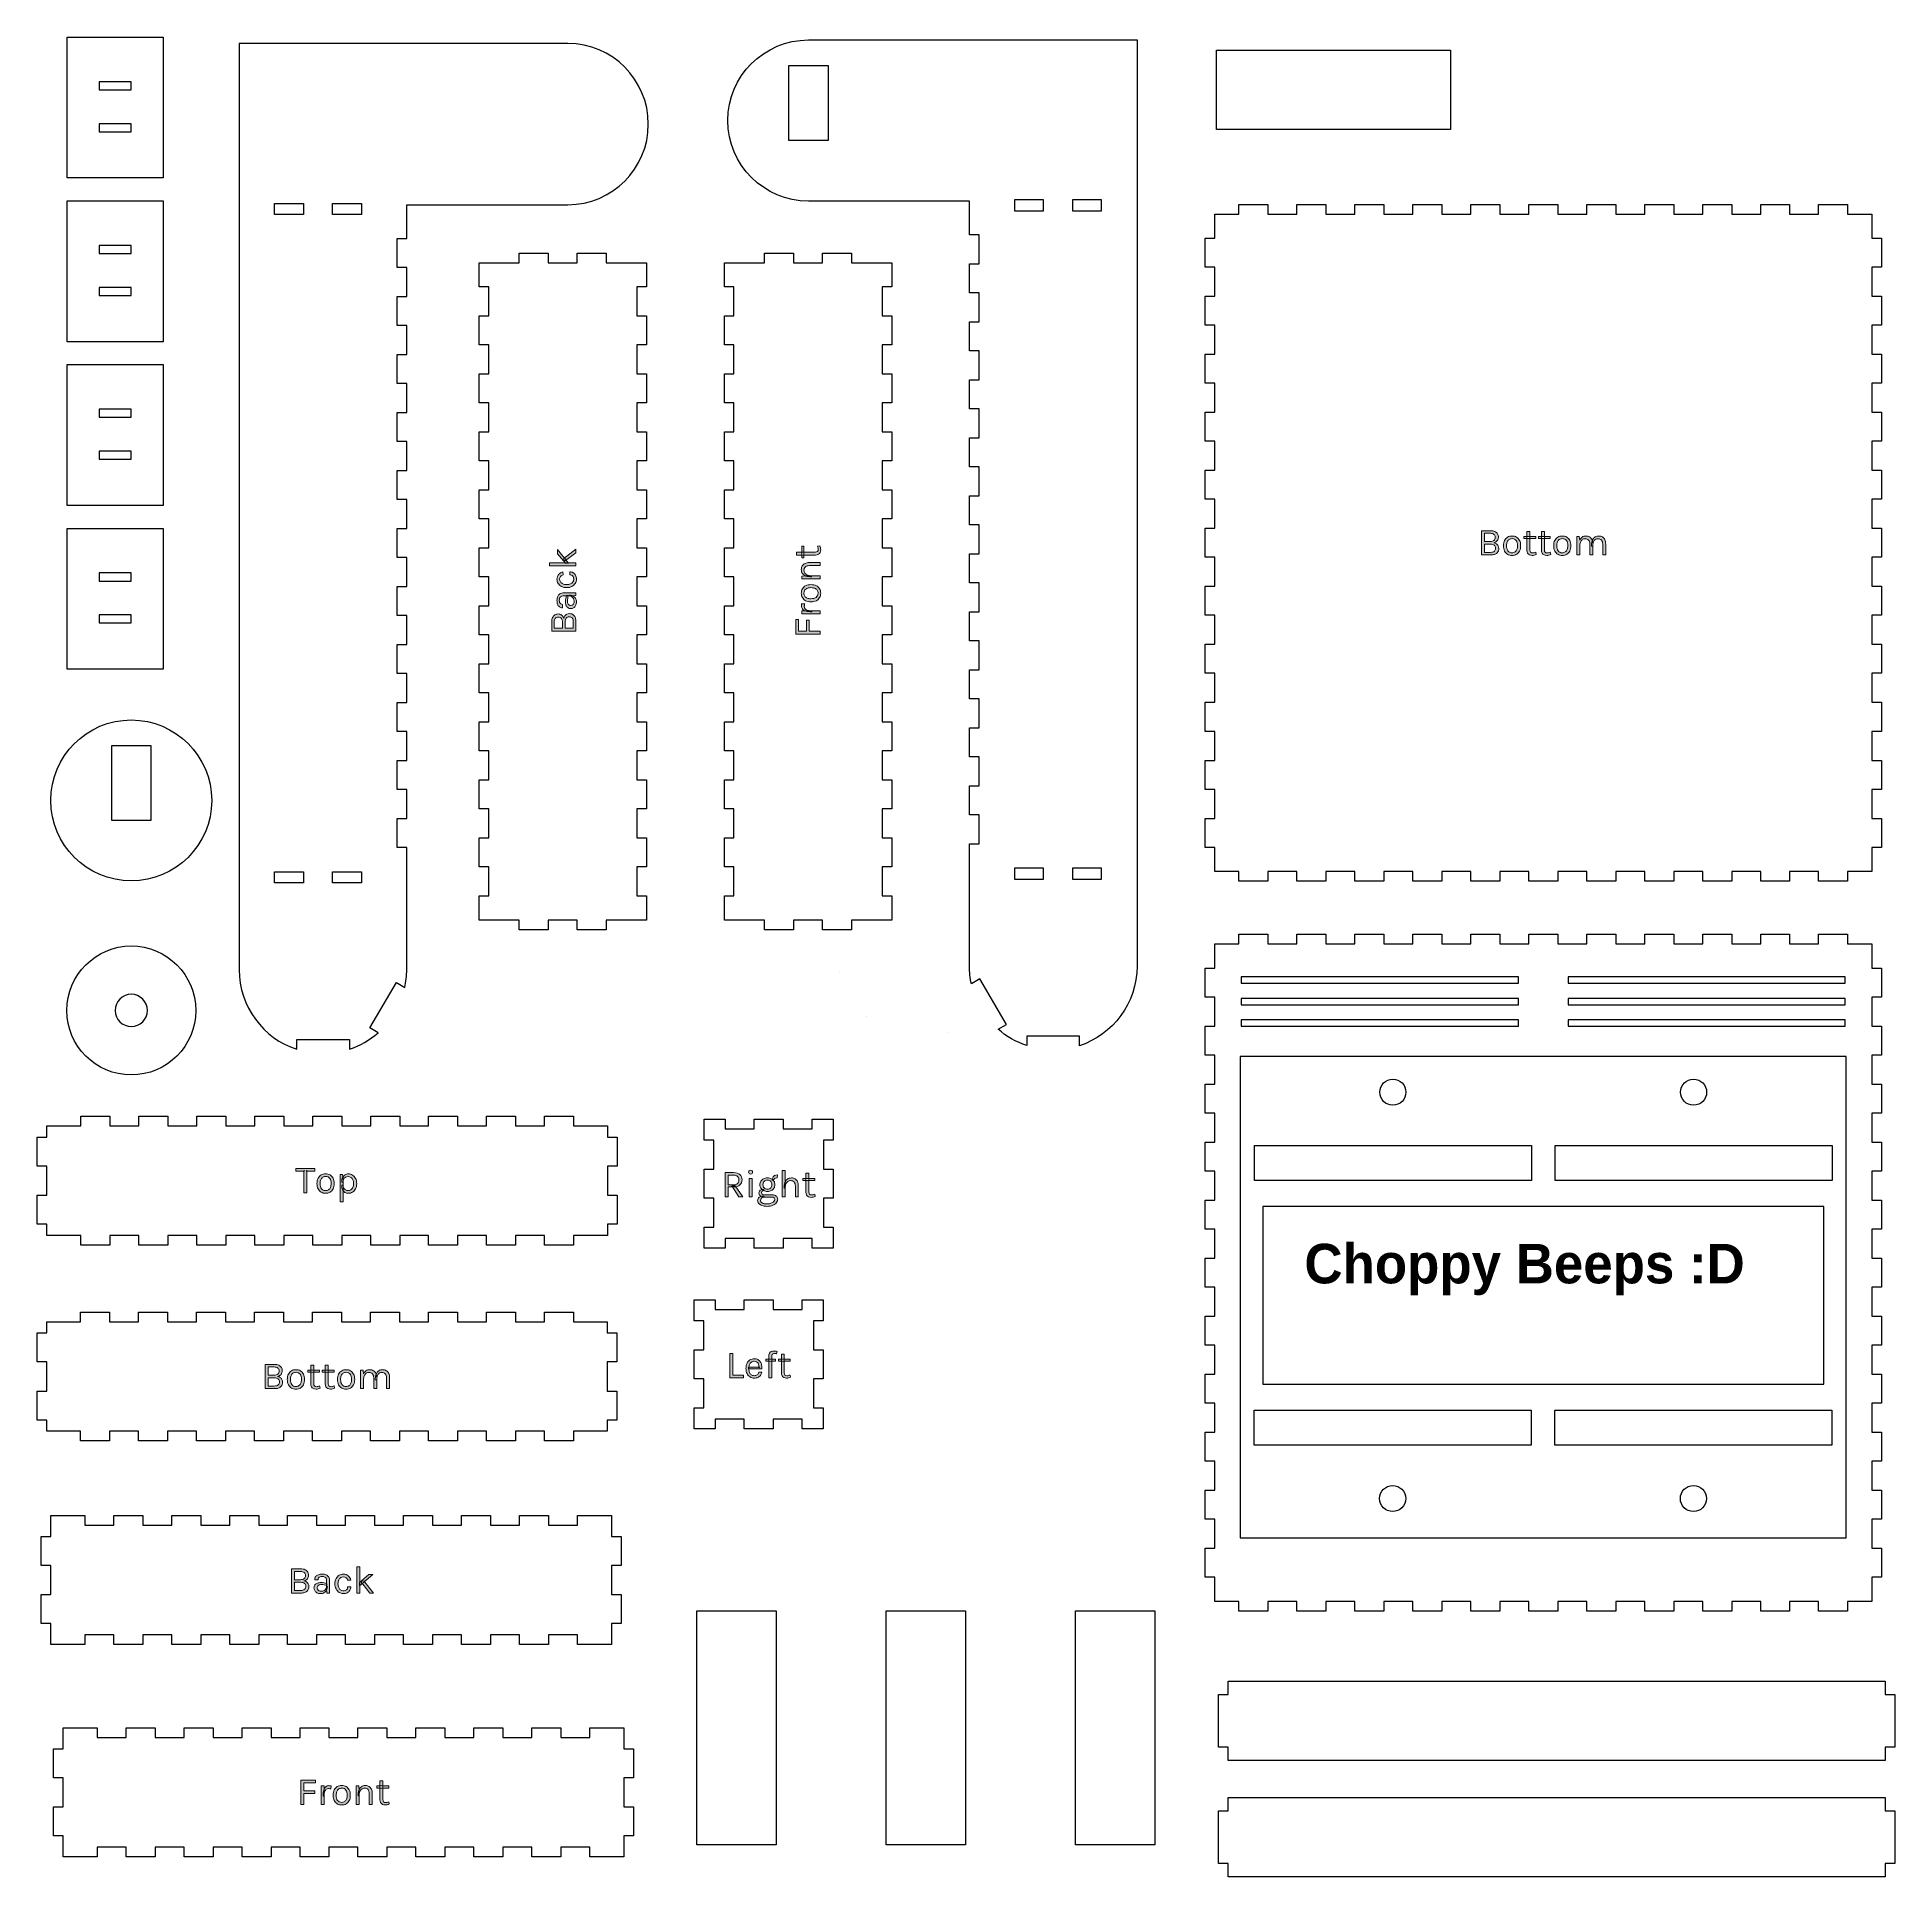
# Model space of a CAD drawing. Header units: centimetres. Extents: x -7.9 to 49.8, y -15.5 to 41.6.
import ezdxf

# ---------------------------------------------------------------- set-up
doc = ezdxf.new("R2010")
doc.units = ezdxf.units.CM
doc.header["$MEASUREMENT"] = 0
doc.layers.add('Layer 1', color=7, linetype='Continuous', lineweight=0)

# ---------------------------------------------------------------- blocks, each defined once
blk = doc.blocks.new('Block_0')
at = {"layer": 'Layer 1', "color": 1, "lineweight": 25, "true_color": 0xff0000}
blk.add_lwpolyline([(19.878, 38.361)], dxfattribs=at)
for points, knots in [([(16.028, 41.501), (14.647, 41.501), (13.528, 40.381), (13.528, 39.001), (13.528, 37.62), (14.647, 36.501), (16.028, 36.501), (16.028, 36.501), (21.028, 36.501), (21.028, 36.501), (21.028, 36.501), (21.028, 35.451), (21.028, 35.451), (21.028, 35.451), (21.328, 35.451), (21.328, 35.451), (21.328, 35.451), (21.328, 34.551), (21.328, 34.551), (21.328, 34.551), (21.028, 34.551), (21.028, 34.551), (21.028, 34.551), (21.028, 33.651), (21.028, 33.651), (21.028, 33.651), (21.328, 33.651), (21.328, 33.651), (21.328, 33.651), (21.328, 32.751), (21.328, 32.751), (21.328, 32.751), (21.028, 32.751), (21.028, 32.751), (21.028, 32.751), (21.028, 31.851), (21.028, 31.851), (21.028, 31.851), (21.328, 31.851), (21.328, 31.851), (21.328, 31.851), (21.328, 30.951), (21.328, 30.951), (21.328, 30.951), (21.028, 30.951), (21.028, 30.951), (21.028, 30.951), (21.028, 30.051), (21.028, 30.051), (21.028, 30.051), (21.328, 30.051), (21.328, 30.051), (21.328, 30.051), (21.328, 29.151), (21.328, 29.151), (21.328, 29.151), (21.028, 29.151), (21.028, 29.151), (21.028, 29.151), (21.028, 28.251), (21.028, 28.251), (21.028, 28.251), (21.328, 28.251), (21.328, 28.251), (21.328, 28.251), (21.328, 27.351), (21.328, 27.351), (21.328, 27.351), (21.028, 27.351), (21.028, 27.351), (21.028, 27.351), (21.028, 26.451), (21.028, 26.451), (21.028, 26.451), (21.328, 26.451), (21.328, 26.451), (21.328, 26.451), (21.328, 25.551), (21.328, 25.551), (21.328, 25.551), (21.028, 25.551), (21.028, 25.551), (21.028, 25.551), (21.028, 24.651), (21.028, 24.651), (21.028, 24.651), (21.328, 24.651), (21.328, 24.651), (21.328, 24.651), (21.328, 23.751), (21.328, 23.751), (21.328, 23.751), (21.028, 23.751), (21.028, 23.751), (21.028, 23.751), (21.028, 22.851), (21.028, 22.851), (21.028, 22.851), (21.328, 22.851), (21.328, 22.851), (21.328, 22.851), (21.328, 21.951), (21.328, 21.951), (21.328, 21.951), (21.028, 21.951), (21.028, 21.951), (21.028, 21.951), (21.028, 21.051), (21.028, 21.051), (21.028, 21.051), (21.328, 21.051), (21.328, 21.051), (21.328, 21.051), (21.328, 20.151), (21.328, 20.151), (21.328, 20.151), (21.028, 20.151), (21.028, 20.151), (21.028, 20.151), (21.028, 19.251), (21.028, 19.251), (21.028, 19.251), (21.328, 19.251), (21.328, 19.251), (21.328, 19.251), (21.328, 18.351), (21.328, 18.351), (21.328, 18.351), (21.028, 18.351), (21.028, 18.351), (21.028, 18.351), (21.028, 17.451), (21.028, 17.451), (21.028, 17.451), (21.328, 17.451), (21.328, 17.451), (21.328, 17.451), (21.328, 16.551), (21.328, 16.551), (21.328, 16.551), (21.028, 16.551), (21.028, 16.551), (21.028, 16.551), (21.028, 12.762), (21.028, 12.762), (21.028, 12.573), (21.048, 12.389), (21.086, 12.211), (21.086, 12.211), (21.345, 12.363), (21.345, 12.363), (21.345, 12.363), (22.176, 10.954), (22.176, 10.954), (22.176, 10.954), (21.919, 10.802), (21.919, 10.802), (22.175, 10.578), (22.477, 10.404), (22.808, 10.294), (22.808, 10.294), (22.808, 10.592), (22.808, 10.592), (22.808, 10.592), (24.444, 10.592), (24.444, 10.592), (24.444, 10.592), (24.444, 10.293), (24.444, 10.293), (25.48, 10.635), (26.228, 11.611), (26.228, 12.762), (26.228, 12.762), (26.228, 41.501), (26.228, 41.501), (26.228, 41.501), (16.028, 41.501), (16.028, 41.501)], [0, 0, 0, 0, 1, 1, 1, 2, 2, 2, 3, 3, 3, 4, 4, 4, 5, 5, 5, 6, 6, 6, 7, 7, 7, 8, 8, 8, 9, 9, 9, 10, 10, 10, 11, 11, 11, 12, 12, 12, 13, 13, 13, 14, 14, 14, 15, 15, 15, 16, 16, 16, 17, 17, 17, 18, 18, 18, 19, 19, 19, 20, 20, 20, 21, 21, 21, 22, 22, 22, 23, 23, 23, 24, 24, 24, 25, 25, 25, 26, 26, 26, 27, 27, 27, 28, 28, 28, 29, 29, 29, 30, 30, 30, 31, 31, 31, 32, 32, 32, 33, 33, 33, 34, 34, 34, 35, 35, 35, 36, 36, 36, 37, 37, 37, 38, 38, 38, 39, 39, 39, 40, 40, 40, 41, 41, 41, 42, 42, 42, 43, 43, 43, 44, 44, 44, 45, 45, 45, 46, 46, 46, 47, 47, 47, 48, 48, 48, 49, 49, 49, 50, 50, 50, 51, 51, 51, 52, 52, 52, 53, 53, 53, 54, 54, 54, 55, 55, 55, 56, 56, 56, 57, 57, 57, 58, 58, 58, 59, 59, 59, 59]), ([(16.648, 38.394), (16.648, 38.394), (15.408, 38.394), (15.408, 38.394), (15.408, 38.394), (15.408, 40.694), (15.408, 40.694), (15.408, 40.694), (16.648, 40.694), (16.648, 40.694), (16.648, 40.694), (16.648, 38.394), (16.648, 38.394)], [0, 0, 0, 0, 1, 1, 1, 2, 2, 2, 3, 3, 3, 4, 4, 4, 4]), ([(23.328, 36.201), (23.328, 36.201), (22.428, 36.201), (22.428, 36.201), (22.428, 36.201), (22.428, 36.543), (22.428, 36.543), (22.428, 36.543), (23.328, 36.543), (23.328, 36.543), (23.328, 36.543), (23.328, 36.201), (23.328, 36.201)], [0, 0, 0, 0, 1, 1, 1, 2, 2, 2, 3, 3, 3, 4, 4, 4, 4]), ([(25.128, 36.201), (25.128, 36.201), (24.228, 36.201), (24.228, 36.201), (24.228, 36.201), (24.228, 36.543), (24.228, 36.543), (24.228, 36.543), (25.128, 36.543), (25.128, 36.543), (25.128, 36.543), (25.128, 36.201), (25.128, 36.201)], [0, 0, 0, 0, 1, 1, 1, 2, 2, 2, 3, 3, 3, 4, 4, 4, 4]), ([(23.328, 15.459), (23.328, 15.459), (22.428, 15.459), (22.428, 15.459), (22.428, 15.459), (22.428, 15.801), (22.428, 15.801), (22.428, 15.801), (23.328, 15.801), (23.328, 15.801), (23.328, 15.801), (23.328, 15.459), (23.328, 15.459)], [0, 0, 0, 0, 1, 1, 1, 2, 2, 2, 3, 3, 3, 4, 4, 4, 4]), ([(25.128, 15.459), (25.128, 15.459), (24.228, 15.459), (24.228, 15.459), (24.228, 15.459), (24.228, 15.801), (24.228, 15.801), (24.228, 15.801), (25.128, 15.801), (25.128, 15.801), (25.128, 15.801), (25.128, 15.459), (25.128, 15.459)], [0, 0, 0, 0, 1, 1, 1, 2, 2, 2, 3, 3, 3, 4, 4, 4, 4])]:
    blk.add_open_spline(points, degree=3, knots=knots, dxfattribs=at)
blk = doc.blocks.new('Block_1')
at = {"layer": 'Layer 1', "true_color": 0x000000, "transparency": 33554687}
h = blk.add_hatch(color=18, dxfattribs=at)
h.dxf.hatch_style = 2
edge = h.paths.add_edge_path()
edge.add_spline(control_points=[(2.997, -12.745), (2.997, -12.745), (2.631, -12.745), (2.631, -12.745), (2.631, -12.745), (2.631, -12.68), (2.631, -12.68), (2.631, -12.68), (2.997, -12.68), (2.997, -12.68), (2.997, -12.68), (2.997, -12.745), (2.997, -12.745)], knot_values=[0, 0, 0, 0, 1, 1, 1, 2, 2, 2, 3, 3, 3, 4, 4, 4, 4], degree=3, periodic=0)
edge = h.paths.add_edge_path()
edge.add_spline(control_points=[(2.888, -13.268), (2.888, -13.268), (2.888, -13.268), (2.888, -13.268), (2.856, -13.268), (2.828, -13.262), (2.804, -13.25), (2.779, -13.238), (2.759, -13.22), (2.745, -13.196), (2.73, -13.172), (2.723, -13.142), (2.723, -13.106), (2.723, -13.106), (2.723, -13.106), (2.723, -13.106), (2.723, -13.106), (2.723, -12.521), (2.723, -12.521), (2.723, -12.521), (2.816, -12.521), (2.816, -12.521), (2.816, -12.521), (2.816, -13.104), (2.816, -13.104), (2.816, -13.163), (2.843, -13.193), (2.898, -13.193), (2.898, -13.193), (2.898, -13.193), (2.898, -13.193), (2.915, -13.193), (2.931, -13.191), (2.946, -13.187), (2.962, -13.184), (2.979, -13.178), (2.998, -13.171), (2.998, -13.171), (2.998, -13.171), (2.998, -13.171), (2.998, -13.171), (3.011, -13.238), (3.011, -13.238), (2.991, -13.247), (2.971, -13.254), (2.95, -13.26), (2.93, -13.265), (2.909, -13.268), (2.888, -13.268)], knot_values=[0, 0, 0, 0, 1, 1, 1, 2, 2, 2, 3, 3, 3, 4, 4, 4, 5, 5, 5, 6, 6, 6, 7, 7, 7, 8, 8, 8, 9, 9, 9, 10, 10, 10, 11, 11, 11, 12, 12, 12, 13, 13, 13, 14, 14, 14, 15, 15, 15, 16, 16, 16, 16], degree=3, periodic=0)
edge = h.paths.add_edge_path()
edge.add_spline(control_points=[(2.081, -13.254), (2.081, -13.254), (1.987, -13.254), (1.987, -13.254), (1.987, -13.254), (1.987, -12.68), (1.987, -12.68), (1.987, -12.68), (2.067, -12.68), (2.067, -12.68), (2.067, -12.68), (2.081, -12.812), (2.081, -12.812), (2.081, -12.812), (2.081, -13.254), (2.081, -13.254)], knot_values=[0, 0, 0, 0, 1, 1, 1, 2, 2, 2, 3, 3, 3, 4, 4, 4, 5, 5, 5, 5], degree=3, periodic=0)
edge = h.paths.add_edge_path()
edge.add_spline(control_points=[(2.487, -13.254), (2.487, -13.254), (2.395, -13.254), (2.395, -13.254), (2.395, -13.254), (2.395, -12.917), (2.395, -12.917), (2.395, -12.862), (2.382, -12.82), (2.356, -12.792), (2.33, -12.763), (2.294, -12.749), (2.249, -12.749), (2.249, -12.749), (2.249, -12.749), (2.249, -12.749), (2.214, -12.749), (2.184, -12.758), (2.159, -12.777), (2.134, -12.796), (2.115, -12.823), (2.101, -12.858), (2.087, -12.893), (2.081, -12.934), (2.081, -12.983), (2.081, -12.983), (2.081, -12.983), (2.081, -12.983), (2.081, -12.983), (2.045, -12.983), (2.045, -12.983), (2.045, -12.916), (2.053, -12.859), (2.071, -12.812), (2.089, -12.764), (2.114, -12.728), (2.148, -12.703), (2.182, -12.678), (2.223, -12.666), (2.271, -12.666), (2.271, -12.666), (2.271, -12.666), (2.271, -12.666), (2.317, -12.666), (2.355, -12.676), (2.388, -12.696), (2.42, -12.716), (2.444, -12.745), (2.462, -12.783), (2.479, -12.82), (2.487, -12.865), (2.487, -12.917), (2.487, -12.917), (2.487, -12.917), (2.487, -12.917), (2.487, -12.917), (2.487, -13.254), (2.487, -13.254)], knot_values=[0, 0, 0, 0, 1, 1, 1, 2, 2, 2, 3, 3, 3, 4, 4, 4, 5, 5, 5, 6, 6, 6, 7, 7, 7, 8, 8, 8, 9, 9, 9, 10, 10, 10, 11, 11, 11, 12, 12, 12, 13, 13, 13, 14, 14, 14, 15, 15, 15, 16, 16, 16, 17, 17, 17, 18, 18, 18, 19, 19, 19, 19], degree=3, periodic=0)
edge = h.paths.add_edge_path()
edge.add_spline(control_points=[(1.536, -13.187), (1.536, -13.187), (1.536, -13.187), (1.536, -13.187), (1.574, -13.187), (1.605, -13.178), (1.631, -13.16), (1.657, -13.142), (1.677, -13.117), (1.69, -13.084), (1.704, -13.051), (1.71, -13.012), (1.71, -12.967), (1.71, -12.967), (1.71, -12.967), (1.71, -12.967), (1.71, -12.899), (1.696, -12.845), (1.668, -12.805), (1.639, -12.766), (1.597, -12.746), (1.541, -12.746), (1.541, -12.746), (1.541, -12.746), (1.541, -12.746), (1.504, -12.746), (1.472, -12.755), (1.446, -12.773), (1.42, -12.791), (1.401, -12.816), (1.387, -12.849), (1.374, -12.882), (1.367, -12.921), (1.367, -12.967), (1.367, -12.967), (1.367, -12.967), (1.367, -12.967), (1.367, -13.035), (1.382, -13.088), (1.41, -13.128), (1.439, -13.167), (1.481, -13.187), (1.536, -13.187)], knot_values=[0, 0, 0, 0, 1, 1, 1, 2, 2, 2, 3, 3, 3, 4, 4, 4, 5, 5, 5, 6, 6, 6, 7, 7, 7, 8, 8, 8, 9, 9, 9, 10, 10, 10, 11, 11, 11, 12, 12, 12, 13, 13, 13, 14, 14, 14, 14], degree=3, periodic=0)
edge = h.paths.add_edge_path()
edge.add_spline(control_points=[(1.539, -13.268), (1.539, -13.268), (1.539, -13.268), (1.539, -13.268), (1.487, -13.268), (1.441, -13.257), (1.401, -13.234), (1.361, -13.211), (1.329, -13.177), (1.306, -13.133), (1.283, -13.088), (1.271, -13.033), (1.271, -12.967), (1.271, -12.967), (1.271, -12.967), (1.271, -12.967), (1.271, -12.901), (1.283, -12.846), (1.306, -12.801), (1.329, -12.757), (1.361, -12.723), (1.401, -12.7), (1.441, -12.677), (1.487, -12.666), (1.539, -12.666), (1.539, -12.666), (1.539, -12.666), (1.539, -12.666), (1.59, -12.666), (1.636, -12.677), (1.676, -12.7), (1.716, -12.723), (1.748, -12.757), (1.771, -12.801), (1.794, -12.846), (1.805, -12.901), (1.805, -12.967), (1.805, -12.967), (1.805, -12.967), (1.805, -12.967), (1.805, -13.033), (1.794, -13.088), (1.771, -13.133), (1.748, -13.177), (1.716, -13.211), (1.676, -13.234), (1.636, -13.257), (1.59, -13.268), (1.539, -13.268)], knot_values=[0, 0, 0, 0, 1, 1, 1, 2, 2, 2, 3, 3, 3, 4, 4, 4, 5, 5, 5, 6, 6, 6, 7, 7, 7, 8, 8, 8, 9, 9, 9, 10, 10, 10, 11, 11, 11, 12, 12, 12, 13, 13, 13, 14, 14, 14, 15, 15, 15, 16, 16, 16, 16], degree=3, periodic=0)
edge = h.paths.add_edge_path()
edge.add_spline(control_points=[(0.991, -12.995), (0.991, -12.995), (0.962, -12.995), (0.962, -12.995), (0.962, -12.922), (0.969, -12.861), (0.983, -12.813), (0.997, -12.765), (1.018, -12.729), (1.045, -12.705), (1.072, -12.681), (1.105, -12.669), (1.143, -12.669), (1.143, -12.669), (1.143, -12.669), (1.143, -12.669), (1.156, -12.669), (1.168, -12.67), (1.179, -12.672), (1.189, -12.674), (1.2, -12.677), (1.211, -12.68), (1.211, -12.68), (1.211, -12.68), (1.211, -12.68), (1.211, -12.68), (1.205, -12.773), (1.205, -12.773), (1.193, -12.769), (1.181, -12.766), (1.168, -12.763), (1.155, -12.761), (1.143, -12.759), (1.133, -12.759), (1.133, -12.759), (1.133, -12.759), (1.133, -12.759), (1.099, -12.759), (1.071, -12.769), (1.05, -12.789), (1.03, -12.808), (1.015, -12.835), (1.005, -12.87), (0.996, -12.906), (0.991, -12.947), (0.991, -12.995), (0.991, -12.995), (0.991, -12.995), (0.991, -12.995)], knot_values=[0, 0, 0, 0, 1, 1, 1, 2, 2, 2, 3, 3, 3, 4, 4, 4, 5, 5, 5, 6, 6, 6, 7, 7, 7, 8, 8, 8, 9, 9, 9, 10, 10, 10, 11, 11, 11, 12, 12, 12, 13, 13, 13, 14, 14, 14, 15, 15, 15, 16, 16, 16, 16], degree=3, periodic=0)
edge = h.paths.add_edge_path()
edge.add_spline(control_points=[(0.991, -13.254), (0.991, -13.254), (0.897, -13.254), (0.897, -13.254), (0.897, -13.254), (0.897, -12.679), (0.897, -12.679), (0.897, -12.679), (0.991, -12.679), (0.991, -12.679), (0.991, -12.679), (0.991, -13.254), (0.991, -13.254)], knot_values=[0, 0, 0, 0, 1, 1, 1, 2, 2, 2, 3, 3, 3, 4, 4, 4, 4], degree=3, periodic=0)
edge = h.paths.add_edge_path()
edge.add_spline(control_points=[(0.362, -13.254), (0.362, -13.254), (0.269, -13.254), (0.269, -13.254), (0.269, -13.254), (0.269, -12.5), (0.269, -12.5), (0.269, -12.5), (0.727, -12.5), (0.727, -12.5), (0.727, -12.5), (0.727, -12.581), (0.727, -12.581), (0.727, -12.581), (0.362, -12.581), (0.362, -12.581), (0.362, -12.581), (0.362, -12.831), (0.362, -12.831), (0.362, -12.831), (0.702, -12.831), (0.702, -12.831), (0.702, -12.831), (0.702, -12.912), (0.702, -12.912), (0.702, -12.912), (0.362, -12.912), (0.362, -12.912), (0.362, -12.912), (0.362, -13.254), (0.362, -13.254)], knot_values=[0, 0, 0, 0, 1, 1, 1, 2, 2, 2, 3, 3, 3, 4, 4, 4, 5, 5, 5, 6, 6, 6, 7, 7, 7, 8, 8, 8, 9, 9, 9, 10, 10, 10, 10], degree=3, periodic=0)
at = {"layer": 'Layer 1', "color": 1, "lineweight": 25, "true_color": 0xff0000}
blk.add_open_spline([(10.294, -10.877), (10.294, -10.877), (9.244, -10.877), (9.244, -10.877), (9.244, -10.877), (9.244, -11.177), (9.244, -11.177), (9.244, -11.177), (8.344, -11.177), (8.344, -11.177), (8.344, -11.177), (8.344, -10.877), (8.344, -10.877), (8.344, -10.877), (7.444, -10.877), (7.444, -10.877), (7.444, -10.877), (7.444, -11.177), (7.444, -11.177), (7.444, -11.177), (6.544, -11.177), (6.544, -11.177), (6.544, -11.177), (6.544, -10.877), (6.544, -10.877), (6.544, -10.877), (5.644, -10.877), (5.644, -10.877), (5.644, -10.877), (5.644, -11.177), (5.644, -11.177), (5.644, -11.177), (4.744, -11.177), (4.744, -11.177), (4.744, -11.177), (4.744, -10.877), (4.744, -10.877), (4.744, -10.877), (3.844, -10.877), (3.844, -10.877), (3.844, -10.877), (3.844, -11.177), (3.844, -11.177), (3.844, -11.177), (2.944, -11.177), (2.944, -11.177), (2.944, -11.177), (2.944, -10.877), (2.944, -10.877), (2.944, -10.877), (2.044, -10.877), (2.044, -10.877), (2.044, -10.877), (2.044, -11.177), (2.044, -11.177), (2.044, -11.177), (1.144, -11.177), (1.144, -11.177), (1.144, -11.177), (1.144, -10.877), (1.144, -10.877), (1.144, -10.877), (0.244, -10.877), (0.244, -10.877), (0.244, -10.877), (0.244, -11.177), (0.244, -11.177), (0.244, -11.177), (-0.656, -11.177), (-0.656, -11.177), (-0.656, -11.177), (-0.656, -10.877), (-0.656, -10.877), (-0.656, -10.877), (-1.556, -10.877), (-1.556, -10.877), (-1.556, -10.877), (-1.556, -11.177), (-1.556, -11.177), (-1.556, -11.177), (-2.456, -11.177), (-2.456, -11.177), (-2.456, -11.177), (-2.456, -10.877), (-2.456, -10.877), (-2.456, -10.877), (-3.356, -10.877), (-3.356, -10.877), (-3.356, -10.877), (-3.356, -11.177), (-3.356, -11.177), (-3.356, -11.177), (-4.256, -11.177), (-4.256, -11.177), (-4.256, -11.177), (-4.256, -10.877), (-4.256, -10.877), (-4.256, -10.877), (-5.156, -10.877), (-5.156, -10.877), (-5.156, -10.877), (-5.156, -11.177), (-5.156, -11.177), (-5.156, -11.177), (-6.056, -11.177), (-6.056, -11.177), (-6.056, -11.177), (-6.056, -10.877), (-6.056, -10.877), (-6.056, -10.877), (-7.106, -10.877), (-7.106, -10.877), (-7.106, -10.877), (-7.106, -11.177), (-7.106, -11.177), (-7.106, -11.177), (-7.106, -11.527), (-7.106, -11.527), (-7.106, -11.527), (-7.406, -11.527), (-7.406, -11.527), (-7.406, -11.527), (-7.406, -12.427), (-7.406, -12.427), (-7.406, -12.427), (-7.106, -12.427), (-7.106, -12.427), (-7.106, -12.427), (-7.106, -13.327), (-7.106, -13.327), (-7.106, -13.327), (-7.406, -13.327), (-7.406, -13.327), (-7.406, -13.327), (-7.406, -14.227), (-7.406, -14.227), (-7.406, -14.227), (-7.106, -14.227), (-7.106, -14.227), (-7.106, -14.227), (-7.106, -14.577), (-7.106, -14.577), (-7.106, -14.577), (-7.106, -14.877), (-7.106, -14.877), (-7.106, -14.877), (-6.056, -14.877), (-6.056, -14.877), (-6.056, -14.877), (-6.056, -14.577), (-6.056, -14.577), (-6.056, -14.577), (-5.156, -14.577), (-5.156, -14.577), (-5.156, -14.577), (-5.156, -14.877), (-5.156, -14.877), (-5.156, -14.877), (-4.256, -14.877), (-4.256, -14.877), (-4.256, -14.877), (-4.256, -14.577), (-4.256, -14.577), (-4.256, -14.577), (-3.356, -14.577), (-3.356, -14.577), (-3.356, -14.577), (-3.356, -14.877), (-3.356, -14.877), (-3.356, -14.877), (-2.456, -14.877), (-2.456, -14.877), (-2.456, -14.877), (-2.456, -14.577), (-2.456, -14.577), (-2.456, -14.577), (-1.556, -14.577), (-1.556, -14.577), (-1.556, -14.577), (-1.556, -14.877), (-1.556, -14.877), (-1.556, -14.877), (-0.656, -14.877), (-0.656, -14.877), (-0.656, -14.877), (-0.656, -14.577), (-0.656, -14.577), (-0.656, -14.577), (0.244, -14.577), (0.244, -14.577), (0.244, -14.577), (0.244, -14.877), (0.244, -14.877), (0.244, -14.877), (1.144, -14.877), (1.144, -14.877), (1.144, -14.877), (1.144, -14.577), (1.144, -14.577), (1.144, -14.577), (2.044, -14.577), (2.044, -14.577), (2.044, -14.577), (2.044, -14.877), (2.044, -14.877), (2.044, -14.877), (2.944, -14.877), (2.944, -14.877), (2.944, -14.877), (2.944, -14.577), (2.944, -14.577), (2.944, -14.577), (3.844, -14.577), (3.844, -14.577), (3.844, -14.577), (3.844, -14.877), (3.844, -14.877), (3.844, -14.877), (4.744, -14.877), (4.744, -14.877), (4.744, -14.877), (4.744, -14.577), (4.744, -14.577), (4.744, -14.577), (5.644, -14.577), (5.644, -14.577), (5.644, -14.577), (5.644, -14.877), (5.644, -14.877), (5.644, -14.877), (6.544, -14.877), (6.544, -14.877), (6.544, -14.877), (6.544, -14.577), (6.544, -14.577), (6.544, -14.577), (7.444, -14.577), (7.444, -14.577), (7.444, -14.577), (7.444, -14.877), (7.444, -14.877), (7.444, -14.877), (8.344, -14.877), (8.344, -14.877), (8.344, -14.877), (8.344, -14.577), (8.344, -14.577), (8.344, -14.577), (9.244, -14.577), (9.244, -14.577), (9.244, -14.577), (9.244, -14.877), (9.244, -14.877), (9.244, -14.877), (10.294, -14.877), (10.294, -14.877), (10.294, -14.877), (10.294, -14.577), (10.294, -14.577), (10.294, -14.577), (10.294, -14.227), (10.294, -14.227), (10.294, -14.227), (10.594, -14.227), (10.594, -14.227), (10.594, -14.227), (10.594, -13.327), (10.594, -13.327), (10.594, -13.327), (10.294, -13.327), (10.294, -13.327), (10.294, -13.327), (10.294, -12.427), (10.294, -12.427), (10.294, -12.427), (10.594, -12.427), (10.594, -12.427), (10.594, -12.427), (10.594, -11.527), (10.594, -11.527), (10.594, -11.527), (10.294, -11.527), (10.294, -11.527), (10.294, -11.527), (10.294, -11.177), (10.294, -11.177), (10.294, -11.177), (10.294, -10.877), (10.294, -10.877)], degree=3, knots=[0, 0, 0, 0, 1, 1, 1, 2, 2, 2, 3, 3, 3, 4, 4, 4, 5, 5, 5, 6, 6, 6, 7, 7, 7, 8, 8, 8, 9, 9, 9, 10, 10, 10, 11, 11, 11, 12, 12, 12, 13, 13, 13, 14, 14, 14, 15, 15, 15, 16, 16, 16, 17, 17, 17, 18, 18, 18, 19, 19, 19, 20, 20, 20, 21, 21, 21, 22, 22, 22, 23, 23, 23, 24, 24, 24, 25, 25, 25, 26, 26, 26, 27, 27, 27, 28, 28, 28, 29, 29, 29, 30, 30, 30, 31, 31, 31, 32, 32, 32, 33, 33, 33, 34, 34, 34, 35, 35, 35, 36, 36, 36, 37, 37, 37, 38, 38, 38, 39, 39, 39, 40, 40, 40, 41, 41, 41, 42, 42, 42, 43, 43, 43, 44, 44, 44, 45, 45, 45, 46, 46, 46, 47, 47, 47, 48, 48, 48, 49, 49, 49, 50, 50, 50, 51, 51, 51, 52, 52, 52, 53, 53, 53, 54, 54, 54, 55, 55, 55, 56, 56, 56, 57, 57, 57, 58, 58, 58, 59, 59, 59, 60, 60, 60, 61, 61, 61, 62, 62, 62, 63, 63, 63, 64, 64, 64, 65, 65, 65, 66, 66, 66, 67, 67, 67, 68, 68, 68, 69, 69, 69, 70, 70, 70, 71, 71, 71, 72, 72, 72, 73, 73, 73, 74, 74, 74, 75, 75, 75, 76, 76, 76, 77, 77, 77, 78, 78, 78, 79, 79, 79, 80, 80, 80, 81, 81, 81, 82, 82, 82, 83, 83, 83, 84, 84, 84, 85, 85, 85, 86, 86, 86, 87, 87, 87, 88, 88, 88, 89, 89, 89, 90, 90, 90, 91, 91, 91, 92, 92, 92, 93, 93, 93, 94, 94, 94, 95, 95, 95, 96, 96, 96, 96], dxfattribs=at)
at = {"layer": 'Layer 1'}
for points, knots in [([(0.362, -13.254), (0.362, -13.254), (0.269, -13.254), (0.269, -13.254), (0.269, -13.254), (0.269, -12.5), (0.269, -12.5), (0.269, -12.5), (0.727, -12.5), (0.727, -12.5), (0.727, -12.5), (0.727, -12.581), (0.727, -12.581), (0.727, -12.581), (0.362, -12.581), (0.362, -12.581), (0.362, -12.581), (0.362, -12.831), (0.362, -12.831), (0.362, -12.831), (0.702, -12.831), (0.702, -12.831), (0.702, -12.831), (0.702, -12.912), (0.702, -12.912), (0.702, -12.912), (0.362, -12.912), (0.362, -12.912), (0.362, -12.912), (0.362, -13.254), (0.362, -13.254)], [0, 0, 0, 0, 1, 1, 1, 2, 2, 2, 3, 3, 3, 4, 4, 4, 5, 5, 5, 6, 6, 6, 7, 7, 7, 8, 8, 8, 9, 9, 9, 10, 10, 10, 10]), ([(0.991, -13.254), (0.991, -13.254), (0.897, -13.254), (0.897, -13.254), (0.897, -13.254), (0.897, -12.679), (0.897, -12.679), (0.897, -12.679), (0.991, -12.679), (0.991, -12.679), (0.991, -12.679), (0.991, -13.254), (0.991, -13.254)], [0, 0, 0, 0, 1, 1, 1, 2, 2, 2, 3, 3, 3, 4, 4, 4, 4]), ([(0.991, -12.995), (0.991, -12.995), (0.962, -12.995), (0.962, -12.995), (0.962, -12.922), (0.969, -12.861), (0.983, -12.813), (0.997, -12.765), (1.018, -12.729), (1.045, -12.705), (1.072, -12.681), (1.105, -12.669), (1.143, -12.669), (1.143, -12.669), (1.143, -12.669), (1.143, -12.669), (1.156, -12.669), (1.168, -12.67), (1.179, -12.672), (1.189, -12.674), (1.2, -12.677), (1.211, -12.68), (1.211, -12.68), (1.211, -12.68), (1.211, -12.68), (1.211, -12.68), (1.205, -12.773), (1.205, -12.773), (1.193, -12.769), (1.181, -12.766), (1.168, -12.763), (1.155, -12.761), (1.143, -12.759), (1.133, -12.759), (1.133, -12.759), (1.133, -12.759), (1.133, -12.759), (1.099, -12.759), (1.071, -12.769), (1.05, -12.789), (1.03, -12.808), (1.015, -12.835), (1.005, -12.87), (0.996, -12.906), (0.991, -12.947), (0.991, -12.995), (0.991, -12.995), (0.991, -12.995), (0.991, -12.995)], [0, 0, 0, 0, 1, 1, 1, 2, 2, 2, 3, 3, 3, 4, 4, 4, 5, 5, 5, 6, 6, 6, 7, 7, 7, 8, 8, 8, 9, 9, 9, 10, 10, 10, 11, 11, 11, 12, 12, 12, 13, 13, 13, 14, 14, 14, 15, 15, 15, 16, 16, 16, 16]), ([(1.539, -13.268), (1.539, -13.268), (1.539, -13.268), (1.539, -13.268), (1.487, -13.268), (1.441, -13.257), (1.401, -13.234), (1.361, -13.211), (1.329, -13.177), (1.306, -13.133), (1.283, -13.088), (1.271, -13.033), (1.271, -12.967), (1.271, -12.967), (1.271, -12.967), (1.271, -12.967), (1.271, -12.901), (1.283, -12.846), (1.306, -12.801), (1.329, -12.757), (1.361, -12.723), (1.401, -12.7), (1.441, -12.677), (1.487, -12.666), (1.539, -12.666), (1.539, -12.666), (1.539, -12.666), (1.539, -12.666), (1.59, -12.666), (1.636, -12.677), (1.676, -12.7), (1.716, -12.723), (1.748, -12.757), (1.771, -12.801), (1.794, -12.846), (1.805, -12.901), (1.805, -12.967), (1.805, -12.967), (1.805, -12.967), (1.805, -12.967), (1.805, -13.033), (1.794, -13.088), (1.771, -13.133), (1.748, -13.177), (1.716, -13.211), (1.676, -13.234), (1.636, -13.257), (1.59, -13.268), (1.539, -13.268)], [0, 0, 0, 0, 1, 1, 1, 2, 2, 2, 3, 3, 3, 4, 4, 4, 5, 5, 5, 6, 6, 6, 7, 7, 7, 8, 8, 8, 9, 9, 9, 10, 10, 10, 11, 11, 11, 12, 12, 12, 13, 13, 13, 14, 14, 14, 15, 15, 15, 16, 16, 16, 16]), ([(2.081, -13.254), (2.081, -13.254), (1.987, -13.254), (1.987, -13.254), (1.987, -13.254), (1.987, -12.68), (1.987, -12.68), (1.987, -12.68), (2.067, -12.68), (2.067, -12.68), (2.067, -12.68), (2.081, -12.812), (2.081, -12.812), (2.081, -12.812), (2.081, -13.254), (2.081, -13.254)], [0, 0, 0, 0, 1, 1, 1, 2, 2, 2, 3, 3, 3, 4, 4, 4, 5, 5, 5, 5]), ([(2.487, -13.254), (2.487, -13.254), (2.395, -13.254), (2.395, -13.254), (2.395, -13.254), (2.395, -12.917), (2.395, -12.917), (2.395, -12.862), (2.382, -12.82), (2.356, -12.792), (2.33, -12.763), (2.294, -12.749), (2.249, -12.749), (2.249, -12.749), (2.249, -12.749), (2.249, -12.749), (2.214, -12.749), (2.184, -12.758), (2.159, -12.777), (2.134, -12.796), (2.115, -12.823), (2.101, -12.858), (2.087, -12.893), (2.081, -12.934), (2.081, -12.983), (2.081, -12.983), (2.081, -12.983), (2.081, -12.983), (2.081, -12.983), (2.045, -12.983), (2.045, -12.983), (2.045, -12.916), (2.053, -12.859), (2.071, -12.812), (2.089, -12.764), (2.114, -12.728), (2.148, -12.703), (2.182, -12.678), (2.223, -12.666), (2.271, -12.666), (2.271, -12.666), (2.271, -12.666), (2.271, -12.666), (2.317, -12.666), (2.355, -12.676), (2.388, -12.696), (2.42, -12.716), (2.444, -12.745), (2.462, -12.783), (2.479, -12.82), (2.487, -12.865), (2.487, -12.917), (2.487, -12.917), (2.487, -12.917), (2.487, -12.917), (2.487, -12.917), (2.487, -13.254), (2.487, -13.254)], [0, 0, 0, 0, 1, 1, 1, 2, 2, 2, 3, 3, 3, 4, 4, 4, 5, 5, 5, 6, 6, 6, 7, 7, 7, 8, 8, 8, 9, 9, 9, 10, 10, 10, 11, 11, 11, 12, 12, 12, 13, 13, 13, 14, 14, 14, 15, 15, 15, 16, 16, 16, 17, 17, 17, 18, 18, 18, 19, 19, 19, 19]), ([(2.997, -12.745), (2.997, -12.745), (2.631, -12.745), (2.631, -12.745), (2.631, -12.745), (2.631, -12.68), (2.631, -12.68), (2.631, -12.68), (2.997, -12.68), (2.997, -12.68), (2.997, -12.68), (2.997, -12.745), (2.997, -12.745)], [0, 0, 0, 0, 1, 1, 1, 2, 2, 2, 3, 3, 3, 4, 4, 4, 4]), ([(2.888, -13.268), (2.888, -13.268), (2.888, -13.268), (2.888, -13.268), (2.856, -13.268), (2.828, -13.262), (2.804, -13.25), (2.779, -13.238), (2.759, -13.22), (2.745, -13.196), (2.73, -13.172), (2.723, -13.142), (2.723, -13.106), (2.723, -13.106), (2.723, -13.106), (2.723, -13.106), (2.723, -13.106), (2.723, -12.521), (2.723, -12.521), (2.723, -12.521), (2.816, -12.521), (2.816, -12.521), (2.816, -12.521), (2.816, -13.104), (2.816, -13.104), (2.816, -13.163), (2.843, -13.193), (2.898, -13.193), (2.898, -13.193), (2.898, -13.193), (2.898, -13.193), (2.915, -13.193), (2.931, -13.191), (2.946, -13.187), (2.962, -13.184), (2.979, -13.178), (2.998, -13.171), (2.998, -13.171), (2.998, -13.171), (2.998, -13.171), (2.998, -13.171), (3.011, -13.238), (3.011, -13.238), (2.991, -13.247), (2.971, -13.254), (2.95, -13.26), (2.93, -13.265), (2.909, -13.268), (2.888, -13.268)], [0, 0, 0, 0, 1, 1, 1, 2, 2, 2, 3, 3, 3, 4, 4, 4, 5, 5, 5, 6, 6, 6, 7, 7, 7, 8, 8, 8, 9, 9, 9, 10, 10, 10, 11, 11, 11, 12, 12, 12, 13, 13, 13, 14, 14, 14, 15, 15, 15, 16, 16, 16, 16]), ([(1.536, -13.187), (1.536, -13.187), (1.536, -13.187), (1.536, -13.187), (1.574, -13.187), (1.605, -13.178), (1.631, -13.16), (1.657, -13.142), (1.677, -13.117), (1.69, -13.084), (1.704, -13.051), (1.71, -13.012), (1.71, -12.967), (1.71, -12.967), (1.71, -12.967), (1.71, -12.967), (1.71, -12.899), (1.696, -12.845), (1.668, -12.805), (1.639, -12.766), (1.597, -12.746), (1.541, -12.746), (1.541, -12.746), (1.541, -12.746), (1.541, -12.746), (1.504, -12.746), (1.472, -12.755), (1.446, -12.773), (1.42, -12.791), (1.401, -12.816), (1.387, -12.849), (1.374, -12.882), (1.367, -12.921), (1.367, -12.967), (1.367, -12.967), (1.367, -12.967), (1.367, -12.967), (1.367, -13.035), (1.382, -13.088), (1.41, -13.128), (1.439, -13.167), (1.481, -13.187), (1.536, -13.187)], [0, 0, 0, 0, 1, 1, 1, 2, 2, 2, 3, 3, 3, 4, 4, 4, 5, 5, 5, 6, 6, 6, 7, 7, 7, 8, 8, 8, 9, 9, 9, 10, 10, 10, 11, 11, 11, 12, 12, 12, 13, 13, 13, 14, 14, 14, 14])]:
    blk.add_open_spline(points, degree=3, knots=knots, dxfattribs=at)
blk = doc.blocks.new('Block_2')
at = {"layer": 'Layer 1', "true_color": 0x000000, "transparency": 33554687}
h = blk.add_hatch(color=18, dxfattribs=at)
h.dxf.hatch_style = 2
edge = h.paths.add_edge_path()
edge.add_spline(control_points=[(2.523, -6.694), (2.523, -6.694), (2.407, -6.694), (2.407, -6.694), (2.407, -6.694), (2.135, -6.332), (2.135, -6.332), (2.135, -6.332), (2.23, -6.315), (2.23, -6.315), (2.23, -6.315), (2.523, -6.694), (2.523, -6.694)], knot_values=[0, 0, 0, 0, 1, 1, 1, 2, 2, 2, 3, 3, 3, 4, 4, 4, 4], degree=3, periodic=0)
edge = h.paths.add_edge_path()
edge.add_spline(control_points=[(2.086, -6.465), (2.086, -6.465), (2.086, -6.366), (2.086, -6.366), (2.086, -6.366), (2.379, -6.121), (2.379, -6.121), (2.379, -6.121), (2.509, -6.121), (2.509, -6.121), (2.509, -6.121), (2.086, -6.465), (2.086, -6.465)], knot_values=[0, 0, 0, 0, 1, 1, 1, 2, 2, 2, 3, 3, 3, 4, 4, 4, 4], degree=3, periodic=0)
edge = h.paths.add_edge_path()
edge.add_spline(control_points=[(2.1, -6.694), (2.1, -6.694), (2.007, -6.694), (2.007, -6.694), (2.007, -6.694), (2.007, -5.876), (2.007, -5.876), (2.007, -5.876), (2.1, -5.876), (2.1, -5.876), (2.1, -5.876), (2.1, -6.694), (2.1, -6.694)], knot_values=[0, 0, 0, 0, 1, 1, 1, 2, 2, 2, 3, 3, 3, 4, 4, 4, 4], degree=3, periodic=0)
edge = h.paths.add_edge_path()
edge.add_spline(control_points=[(1.589, -6.709), (1.589, -6.709), (1.589, -6.709), (1.589, -6.709), (1.543, -6.709), (1.5, -6.696), (1.46, -6.672), (1.42, -6.647), (1.388, -6.612), (1.364, -6.567), (1.34, -6.521), (1.327, -6.468), (1.327, -6.406), (1.327, -6.406), (1.327, -6.406), (1.327, -6.406), (1.327, -6.343), (1.34, -6.289), (1.364, -6.244), (1.388, -6.2), (1.42, -6.165), (1.46, -6.142), (1.5, -6.118), (1.543, -6.106), (1.589, -6.106), (1.589, -6.106), (1.589, -6.106), (1.589, -6.106), (1.621, -6.106), (1.65, -6.111), (1.676, -6.121), (1.702, -6.131), (1.725, -6.144), (1.744, -6.162), (1.763, -6.179), (1.779, -6.198), (1.791, -6.22), (1.804, -6.242), (1.813, -6.265), (1.819, -6.289), (1.819, -6.289), (1.819, -6.289), (1.819, -6.289), (1.819, -6.289), (1.723, -6.297), (1.723, -6.297), (1.713, -6.264), (1.697, -6.238), (1.673, -6.218), (1.65, -6.199), (1.621, -6.189), (1.588, -6.189), (1.588, -6.189), (1.588, -6.189), (1.588, -6.189), (1.559, -6.189), (1.533, -6.197), (1.508, -6.213), (1.483, -6.23), (1.462, -6.254), (1.447, -6.286), (1.431, -6.318), (1.423, -6.358), (1.423, -6.406), (1.423, -6.406), (1.423, -6.406), (1.423, -6.406), (1.423, -6.451), (1.43, -6.489), (1.445, -6.522), (1.459, -6.554), (1.478, -6.58), (1.503, -6.598), (1.528, -6.616), (1.556, -6.625), (1.588, -6.625), (1.588, -6.625), (1.588, -6.625), (1.588, -6.625), (1.632, -6.625), (1.666, -6.614), (1.689, -6.592), (1.712, -6.57), (1.723, -6.54), (1.723, -6.501), (1.723, -6.501), (1.723, -6.501), (1.723, -6.501), (1.723, -6.501), (1.819, -6.501), (1.819, -6.501), (1.819, -6.541), (1.81, -6.577), (1.791, -6.608), (1.772, -6.639), (1.746, -6.664), (1.711, -6.682), (1.676, -6.7), (1.636, -6.709), (1.589, -6.709)], knot_values=[0, 0, 0, 0, 1, 1, 1, 2, 2, 2, 3, 3, 3, 4, 4, 4, 5, 5, 5, 6, 6, 6, 7, 7, 7, 8, 8, 8, 9, 9, 9, 10, 10, 10, 11, 11, 11, 12, 12, 12, 13, 13, 13, 14, 14, 14, 15, 15, 15, 16, 16, 16, 17, 17, 17, 18, 18, 18, 19, 19, 19, 20, 20, 20, 21, 21, 21, 22, 22, 22, 23, 23, 23, 24, 24, 24, 25, 25, 25, 26, 26, 26, 27, 27, 27, 28, 28, 28, 29, 29, 29, 30, 30, 30, 31, 31, 31, 32, 32, 32, 33, 33, 33, 33], degree=3, periodic=0)
edge = h.paths.add_edge_path()
edge.add_spline(control_points=[(0.886, -6.709), (0.886, -6.709), (0.886, -6.709), (0.886, -6.709), (0.839, -6.709), (0.8, -6.7), (0.769, -6.684), (0.739, -6.667), (0.716, -6.645), (0.7, -6.618), (0.685, -6.591), (0.678, -6.563), (0.678, -6.534), (0.678, -6.534), (0.678, -6.534), (0.678, -6.534), (0.678, -6.495), (0.687, -6.463), (0.707, -6.439), (0.726, -6.414), (0.753, -6.396), (0.786, -6.385), (0.82, -6.374), (0.858, -6.368), (0.9, -6.368), (0.9, -6.368), (0.9, -6.368), (0.9, -6.368), (0.93, -6.368), (0.96, -6.371), (0.99, -6.377), (1.02, -6.383), (1.05, -6.391), (1.078, -6.402), (1.078, -6.402), (1.078, -6.402), (1.078, -6.402), (1.078, -6.402), (1.078, -6.46), (1.078, -6.46), (1.054, -6.451), (1.027, -6.443), (0.997, -6.438), (0.967, -6.432), (0.939, -6.429), (0.914, -6.429), (0.914, -6.429), (0.914, -6.429), (0.914, -6.429), (0.876, -6.429), (0.843, -6.437), (0.817, -6.453), (0.79, -6.469), (0.777, -6.496), (0.777, -6.534), (0.777, -6.534), (0.777, -6.534), (0.777, -6.534), (0.777, -6.562), (0.787, -6.586), (0.807, -6.606), (0.828, -6.626), (0.86, -6.636), (0.904, -6.636), (0.904, -6.636), (0.904, -6.636), (0.904, -6.636), (0.936, -6.636), (0.964, -6.628), (0.989, -6.614), (1.014, -6.599), (1.033, -6.581), (1.048, -6.559), (1.063, -6.537), (1.07, -6.515), (1.07, -6.493), (1.07, -6.493), (1.07, -6.493), (1.07, -6.493), (1.07, -6.493), (1.093, -6.493), (1.093, -6.493), (1.093, -6.531), (1.084, -6.567), (1.068, -6.6), (1.051, -6.632), (1.028, -6.659), (0.997, -6.679), (0.966, -6.699), (0.929, -6.709), (0.886, -6.709)], knot_values=[0, 0, 0, 0, 1, 1, 1, 2, 2, 2, 3, 3, 3, 4, 4, 4, 5, 5, 5, 6, 6, 6, 7, 7, 7, 8, 8, 8, 9, 9, 9, 10, 10, 10, 11, 11, 11, 12, 12, 12, 13, 13, 13, 14, 14, 14, 15, 15, 15, 16, 16, 16, 17, 17, 17, 18, 18, 18, 19, 19, 19, 20, 20, 20, 21, 21, 21, 22, 22, 22, 23, 23, 23, 24, 24, 24, 25, 25, 25, 26, 26, 26, 27, 27, 27, 28, 28, 28, 29, 29, 29, 30, 30, 30, 30], degree=3, periodic=0)
edge = h.paths.add_edge_path()
edge.add_spline(control_points=[(1.164, -6.694), (1.164, -6.694), (1.082, -6.694), (1.082, -6.694), (1.082, -6.694), (1.07, -6.568), (1.07, -6.568), (1.07, -6.568), (1.07, -6.322), (1.07, -6.322), (1.07, -6.271), (1.059, -6.234), (1.037, -6.211), (1.015, -6.188), (0.982, -6.177), (0.938, -6.177), (0.938, -6.177), (0.938, -6.177), (0.938, -6.177), (0.913, -6.177), (0.891, -6.181), (0.87, -6.188), (0.85, -6.195), (0.834, -6.206), (0.822, -6.221), (0.811, -6.236), (0.805, -6.256), (0.805, -6.279), (0.805, -6.279), (0.805, -6.279), (0.805, -6.279), (0.805, -6.279), (0.7, -6.279), (0.7, -6.279), (0.7, -6.238), (0.711, -6.204), (0.731, -6.179), (0.751, -6.153), (0.779, -6.135), (0.815, -6.123), (0.851, -6.112), (0.892, -6.106), (0.938, -6.106), (0.938, -6.106), (0.938, -6.106), (0.938, -6.106), (0.982, -6.106), (1.021, -6.114), (1.055, -6.129), (1.089, -6.143), (1.116, -6.167), (1.135, -6.199), (1.154, -6.231), (1.164, -6.273), (1.164, -6.325), (1.164, -6.325), (1.164, -6.325), (1.164, -6.325), (1.164, -6.325), (1.164, -6.694), (1.164, -6.694)], knot_values=[0, 0, 0, 0, 1, 1, 1, 2, 2, 2, 3, 3, 3, 4, 4, 4, 5, 5, 5, 6, 6, 6, 7, 7, 7, 8, 8, 8, 9, 9, 9, 10, 10, 10, 11, 11, 11, 12, 12, 12, 13, 13, 13, 14, 14, 14, 15, 15, 15, 16, 16, 16, 17, 17, 17, 18, 18, 18, 19, 19, 19, 20, 20, 20, 20], degree=3, periodic=0)
edge = h.paths.add_edge_path()
edge.add_spline(control_points=[(0.261, -6.021), (0.261, -6.021), (0.075, -6.021), (0.075, -6.021), (0.075, -6.021), (0.075, -6.278), (0.075, -6.278), (0.075, -6.278), (0.259, -6.278), (0.259, -6.278), (0.306, -6.278), (0.343, -6.266), (0.371, -6.243), (0.399, -6.22), (0.413, -6.188), (0.413, -6.146), (0.413, -6.146), (0.413, -6.146), (0.413, -6.146), (0.413, -6.107), (0.399, -6.076), (0.372, -6.054), (0.345, -6.032), (0.308, -6.021), (0.261, -6.021), (0.261, -6.021), (0.261, -6.021), (0.261, -6.021)], knot_values=[0, 0, 0, 0, 1, 1, 1, 2, 2, 2, 3, 3, 3, 4, 4, 4, 5, 5, 5, 6, 6, 6, 7, 7, 7, 8, 8, 8, 9, 9, 9, 9], degree=3, periodic=0)
edge = h.paths.add_edge_path()
edge.add_spline(control_points=[(0.075, -6.358), (0.075, -6.358), (0.075, -6.613), (0.075, -6.613), (0.075, -6.613), (0.262, -6.613), (0.262, -6.613), (0.319, -6.613), (0.36, -6.601), (0.385, -6.577), (0.41, -6.553), (0.423, -6.522), (0.423, -6.484), (0.423, -6.484), (0.423, -6.484), (0.423, -6.484), (0.423, -6.446), (0.409, -6.416), (0.382, -6.393), (0.355, -6.37), (0.315, -6.358), (0.262, -6.358), (0.262, -6.358), (0.262, -6.358), (0.262, -6.358), (0.262, -6.358), (0.075, -6.358), (0.075, -6.358)], knot_values=[0, 0, 0, 0, 1, 1, 1, 2, 2, 2, 3, 3, 3, 4, 4, 4, 5, 5, 5, 6, 6, 6, 7, 7, 7, 8, 8, 8, 9, 9, 9, 9], degree=3, periodic=0)
edge = h.paths.add_edge_path()
edge.add_spline(control_points=[(0.263, -6.694), (0.263, -6.694), (-0.019, -6.694), (-0.019, -6.694), (-0.019, -6.694), (-0.019, -5.941), (-0.019, -5.941), (-0.019, -5.941), (0.263, -5.941), (0.263, -5.941), (0.318, -5.941), (0.364, -5.95), (0.4, -5.968), (0.437, -5.986), (0.464, -6.01), (0.482, -6.04), (0.5, -6.07), (0.509, -6.102), (0.509, -6.138), (0.509, -6.138), (0.509, -6.138), (0.509, -6.138), (0.509, -6.181), (0.497, -6.218), (0.473, -6.25), (0.449, -6.282), (0.414, -6.304), (0.366, -6.315), (0.366, -6.315), (0.366, -6.315), (0.366, -6.315), (0.397, -6.32), (0.424, -6.331), (0.447, -6.348), (0.471, -6.365), (0.489, -6.386), (0.502, -6.41), (0.516, -6.435), (0.522, -6.461), (0.522, -6.489), (0.522, -6.489), (0.522, -6.489), (0.522, -6.489), (0.522, -6.515), (0.518, -6.54), (0.509, -6.564), (0.501, -6.589), (0.486, -6.611), (0.466, -6.63), (0.446, -6.65), (0.42, -6.665), (0.387, -6.677), (0.353, -6.689), (0.312, -6.694), (0.263, -6.694), (0.263, -6.694), (0.263, -6.694), (0.263, -6.694)], knot_values=[0, 0, 0, 0, 1, 1, 1, 2, 2, 2, 3, 3, 3, 4, 4, 4, 5, 5, 5, 6, 6, 6, 7, 7, 7, 8, 8, 8, 9, 9, 9, 10, 10, 10, 11, 11, 11, 12, 12, 12, 13, 13, 13, 14, 14, 14, 15, 15, 15, 16, 16, 16, 17, 17, 17, 18, 18, 18, 19, 19, 19, 19], degree=3, periodic=0)
at = {"layer": 'Layer 1', "color": 1, "lineweight": 25, "true_color": 0xff0000}
blk.add_open_spline([(9.911, -4.285), (9.911, -4.285), (8.861, -4.285), (8.861, -4.285), (8.861, -4.285), (8.861, -4.585), (8.861, -4.585), (8.861, -4.585), (7.961, -4.585), (7.961, -4.585), (7.961, -4.585), (7.961, -4.285), (7.961, -4.285), (7.961, -4.285), (7.061, -4.285), (7.061, -4.285), (7.061, -4.285), (7.061, -4.585), (7.061, -4.585), (7.061, -4.585), (6.161, -4.585), (6.161, -4.585), (6.161, -4.585), (6.161, -4.285), (6.161, -4.285), (6.161, -4.285), (5.261, -4.285), (5.261, -4.285), (5.261, -4.285), (5.261, -4.585), (5.261, -4.585), (5.261, -4.585), (4.361, -4.585), (4.361, -4.585), (4.361, -4.585), (4.361, -4.285), (4.361, -4.285), (4.361, -4.285), (3.461, -4.285), (3.461, -4.285), (3.461, -4.285), (3.461, -4.585), (3.461, -4.585), (3.461, -4.585), (2.561, -4.585), (2.561, -4.585), (2.561, -4.585), (2.561, -4.285), (2.561, -4.285), (2.561, -4.285), (1.661, -4.285), (1.661, -4.285), (1.661, -4.285), (1.661, -4.585), (1.661, -4.585), (1.661, -4.585), (0.761, -4.585), (0.761, -4.585), (0.761, -4.585), (0.761, -4.285), (0.761, -4.285), (0.761, -4.285), (-0.139, -4.285), (-0.139, -4.285), (-0.139, -4.285), (-0.139, -4.585), (-0.139, -4.585), (-0.139, -4.585), (-1.039, -4.585), (-1.039, -4.585), (-1.039, -4.585), (-1.039, -4.285), (-1.039, -4.285), (-1.039, -4.285), (-1.939, -4.285), (-1.939, -4.285), (-1.939, -4.285), (-1.939, -4.585), (-1.939, -4.585), (-1.939, -4.585), (-2.839, -4.585), (-2.839, -4.585), (-2.839, -4.585), (-2.839, -4.285), (-2.839, -4.285), (-2.839, -4.285), (-3.739, -4.285), (-3.739, -4.285), (-3.739, -4.285), (-3.739, -4.585), (-3.739, -4.585), (-3.739, -4.585), (-4.639, -4.585), (-4.639, -4.585), (-4.639, -4.585), (-4.639, -4.285), (-4.639, -4.285), (-4.639, -4.285), (-5.539, -4.285), (-5.539, -4.285), (-5.539, -4.285), (-5.539, -4.585), (-5.539, -4.585), (-5.539, -4.585), (-6.439, -4.585), (-6.439, -4.585), (-6.439, -4.585), (-6.439, -4.285), (-6.439, -4.285), (-6.439, -4.285), (-7.489, -4.285), (-7.489, -4.285), (-7.489, -4.285), (-7.489, -4.585), (-7.489, -4.585), (-7.489, -4.585), (-7.489, -4.935), (-7.489, -4.935), (-7.489, -4.935), (-7.789, -4.935), (-7.789, -4.935), (-7.789, -4.935), (-7.789, -5.835), (-7.789, -5.835), (-7.789, -5.835), (-7.489, -5.835), (-7.489, -5.835), (-7.489, -5.835), (-7.489, -6.735), (-7.489, -6.735), (-7.489, -6.735), (-7.789, -6.735), (-7.789, -6.735), (-7.789, -6.735), (-7.789, -7.635), (-7.789, -7.635), (-7.789, -7.635), (-7.489, -7.635), (-7.489, -7.635), (-7.489, -7.635), (-7.489, -7.985), (-7.489, -7.985), (-7.489, -7.985), (-7.489, -8.285), (-7.489, -8.285), (-7.489, -8.285), (-6.439, -8.285), (-6.439, -8.285), (-6.439, -8.285), (-6.439, -7.985), (-6.439, -7.985), (-6.439, -7.985), (-5.539, -7.985), (-5.539, -7.985), (-5.539, -7.985), (-5.539, -8.285), (-5.539, -8.285), (-5.539, -8.285), (-4.639, -8.285), (-4.639, -8.285), (-4.639, -8.285), (-4.639, -7.985), (-4.639, -7.985), (-4.639, -7.985), (-3.739, -7.985), (-3.739, -7.985), (-3.739, -7.985), (-3.739, -8.285), (-3.739, -8.285), (-3.739, -8.285), (-2.839, -8.285), (-2.839, -8.285), (-2.839, -8.285), (-2.839, -7.985), (-2.839, -7.985), (-2.839, -7.985), (-1.939, -7.985), (-1.939, -7.985), (-1.939, -7.985), (-1.939, -8.285), (-1.939, -8.285), (-1.939, -8.285), (-1.039, -8.285), (-1.039, -8.285), (-1.039, -8.285), (-1.039, -7.985), (-1.039, -7.985), (-1.039, -7.985), (-0.139, -7.985), (-0.139, -7.985), (-0.139, -7.985), (-0.139, -8.285), (-0.139, -8.285), (-0.139, -8.285), (0.761, -8.285), (0.761, -8.285), (0.761, -8.285), (0.761, -7.985), (0.761, -7.985), (0.761, -7.985), (1.661, -7.985), (1.661, -7.985), (1.661, -7.985), (1.661, -8.285), (1.661, -8.285), (1.661, -8.285), (2.561, -8.285), (2.561, -8.285), (2.561, -8.285), (2.561, -7.985), (2.561, -7.985), (2.561, -7.985), (3.461, -7.985), (3.461, -7.985), (3.461, -7.985), (3.461, -8.285), (3.461, -8.285), (3.461, -8.285), (4.361, -8.285), (4.361, -8.285), (4.361, -8.285), (4.361, -7.985), (4.361, -7.985), (4.361, -7.985), (5.261, -7.985), (5.261, -7.985), (5.261, -7.985), (5.261, -8.285), (5.261, -8.285), (5.261, -8.285), (6.161, -8.285), (6.161, -8.285), (6.161, -8.285), (6.161, -7.985), (6.161, -7.985), (6.161, -7.985), (7.061, -7.985), (7.061, -7.985), (7.061, -7.985), (7.061, -8.285), (7.061, -8.285), (7.061, -8.285), (7.961, -8.285), (7.961, -8.285), (7.961, -8.285), (7.961, -7.985), (7.961, -7.985), (7.961, -7.985), (8.861, -7.985), (8.861, -7.985), (8.861, -7.985), (8.861, -8.285), (8.861, -8.285), (8.861, -8.285), (9.911, -8.285), (9.911, -8.285), (9.911, -8.285), (9.911, -7.985), (9.911, -7.985), (9.911, -7.985), (9.911, -7.635), (9.911, -7.635), (9.911, -7.635), (10.211, -7.635), (10.211, -7.635), (10.211, -7.635), (10.211, -6.735), (10.211, -6.735), (10.211, -6.735), (9.911, -6.735), (9.911, -6.735), (9.911, -6.735), (9.911, -5.835), (9.911, -5.835), (9.911, -5.835), (10.211, -5.835), (10.211, -5.835), (10.211, -5.835), (10.211, -4.935), (10.211, -4.935), (10.211, -4.935), (9.911, -4.935), (9.911, -4.935), (9.911, -4.935), (9.911, -4.585), (9.911, -4.585), (9.911, -4.585), (9.911, -4.285), (9.911, -4.285)], degree=3, knots=[0, 0, 0, 0, 1, 1, 1, 2, 2, 2, 3, 3, 3, 4, 4, 4, 5, 5, 5, 6, 6, 6, 7, 7, 7, 8, 8, 8, 9, 9, 9, 10, 10, 10, 11, 11, 11, 12, 12, 12, 13, 13, 13, 14, 14, 14, 15, 15, 15, 16, 16, 16, 17, 17, 17, 18, 18, 18, 19, 19, 19, 20, 20, 20, 21, 21, 21, 22, 22, 22, 23, 23, 23, 24, 24, 24, 25, 25, 25, 26, 26, 26, 27, 27, 27, 28, 28, 28, 29, 29, 29, 30, 30, 30, 31, 31, 31, 32, 32, 32, 33, 33, 33, 34, 34, 34, 35, 35, 35, 36, 36, 36, 37, 37, 37, 38, 38, 38, 39, 39, 39, 40, 40, 40, 41, 41, 41, 42, 42, 42, 43, 43, 43, 44, 44, 44, 45, 45, 45, 46, 46, 46, 47, 47, 47, 48, 48, 48, 49, 49, 49, 50, 50, 50, 51, 51, 51, 52, 52, 52, 53, 53, 53, 54, 54, 54, 55, 55, 55, 56, 56, 56, 57, 57, 57, 58, 58, 58, 59, 59, 59, 60, 60, 60, 61, 61, 61, 62, 62, 62, 63, 63, 63, 64, 64, 64, 65, 65, 65, 66, 66, 66, 67, 67, 67, 68, 68, 68, 69, 69, 69, 70, 70, 70, 71, 71, 71, 72, 72, 72, 73, 73, 73, 74, 74, 74, 75, 75, 75, 76, 76, 76, 77, 77, 77, 78, 78, 78, 79, 79, 79, 80, 80, 80, 81, 81, 81, 82, 82, 82, 83, 83, 83, 84, 84, 84, 85, 85, 85, 86, 86, 86, 87, 87, 87, 88, 88, 88, 89, 89, 89, 90, 90, 90, 91, 91, 91, 92, 92, 92, 93, 93, 93, 94, 94, 94, 95, 95, 95, 96, 96, 96, 96], dxfattribs=at)
at = {"layer": 'Layer 1'}
for points, knots in [([(0.263, -6.694), (0.263, -6.694), (-0.019, -6.694), (-0.019, -6.694), (-0.019, -6.694), (-0.019, -5.941), (-0.019, -5.941), (-0.019, -5.941), (0.263, -5.941), (0.263, -5.941), (0.318, -5.941), (0.364, -5.95), (0.4, -5.968), (0.437, -5.986), (0.464, -6.01), (0.482, -6.04), (0.5, -6.07), (0.509, -6.102), (0.509, -6.138), (0.509, -6.138), (0.509, -6.138), (0.509, -6.138), (0.509, -6.181), (0.497, -6.218), (0.473, -6.25), (0.449, -6.282), (0.414, -6.304), (0.366, -6.315), (0.366, -6.315), (0.366, -6.315), (0.366, -6.315), (0.397, -6.32), (0.424, -6.331), (0.447, -6.348), (0.471, -6.365), (0.489, -6.386), (0.502, -6.41), (0.516, -6.435), (0.522, -6.461), (0.522, -6.489), (0.522, -6.489), (0.522, -6.489), (0.522, -6.489), (0.522, -6.515), (0.518, -6.54), (0.509, -6.564), (0.501, -6.589), (0.486, -6.611), (0.466, -6.63), (0.446, -6.65), (0.42, -6.665), (0.387, -6.677), (0.353, -6.689), (0.312, -6.694), (0.263, -6.694), (0.263, -6.694), (0.263, -6.694), (0.263, -6.694)], [0, 0, 0, 0, 1, 1, 1, 2, 2, 2, 3, 3, 3, 4, 4, 4, 5, 5, 5, 6, 6, 6, 7, 7, 7, 8, 8, 8, 9, 9, 9, 10, 10, 10, 11, 11, 11, 12, 12, 12, 13, 13, 13, 14, 14, 14, 15, 15, 15, 16, 16, 16, 17, 17, 17, 18, 18, 18, 19, 19, 19, 19]), ([(0.261, -6.021), (0.261, -6.021), (0.075, -6.021), (0.075, -6.021), (0.075, -6.021), (0.075, -6.278), (0.075, -6.278), (0.075, -6.278), (0.259, -6.278), (0.259, -6.278), (0.306, -6.278), (0.343, -6.266), (0.371, -6.243), (0.399, -6.22), (0.413, -6.188), (0.413, -6.146), (0.413, -6.146), (0.413, -6.146), (0.413, -6.146), (0.413, -6.107), (0.399, -6.076), (0.372, -6.054), (0.345, -6.032), (0.308, -6.021), (0.261, -6.021), (0.261, -6.021), (0.261, -6.021), (0.261, -6.021)], [0, 0, 0, 0, 1, 1, 1, 2, 2, 2, 3, 3, 3, 4, 4, 4, 5, 5, 5, 6, 6, 6, 7, 7, 7, 8, 8, 8, 9, 9, 9, 9]), ([(1.164, -6.694), (1.164, -6.694), (1.082, -6.694), (1.082, -6.694), (1.082, -6.694), (1.07, -6.568), (1.07, -6.568), (1.07, -6.568), (1.07, -6.322), (1.07, -6.322), (1.07, -6.271), (1.059, -6.234), (1.037, -6.211), (1.015, -6.188), (0.982, -6.177), (0.938, -6.177), (0.938, -6.177), (0.938, -6.177), (0.938, -6.177), (0.913, -6.177), (0.891, -6.181), (0.87, -6.188), (0.85, -6.195), (0.834, -6.206), (0.822, -6.221), (0.811, -6.236), (0.805, -6.256), (0.805, -6.279), (0.805, -6.279), (0.805, -6.279), (0.805, -6.279), (0.805, -6.279), (0.7, -6.279), (0.7, -6.279), (0.7, -6.238), (0.711, -6.204), (0.731, -6.179), (0.751, -6.153), (0.779, -6.135), (0.815, -6.123), (0.851, -6.112), (0.892, -6.106), (0.938, -6.106), (0.938, -6.106), (0.938, -6.106), (0.938, -6.106), (0.982, -6.106), (1.021, -6.114), (1.055, -6.129), (1.089, -6.143), (1.116, -6.167), (1.135, -6.199), (1.154, -6.231), (1.164, -6.273), (1.164, -6.325), (1.164, -6.325), (1.164, -6.325), (1.164, -6.325), (1.164, -6.325), (1.164, -6.694), (1.164, -6.694)], [0, 0, 0, 0, 1, 1, 1, 2, 2, 2, 3, 3, 3, 4, 4, 4, 5, 5, 5, 6, 6, 6, 7, 7, 7, 8, 8, 8, 9, 9, 9, 10, 10, 10, 11, 11, 11, 12, 12, 12, 13, 13, 13, 14, 14, 14, 15, 15, 15, 16, 16, 16, 17, 17, 17, 18, 18, 18, 19, 19, 19, 20, 20, 20, 20]), ([(1.589, -6.709), (1.589, -6.709), (1.589, -6.709), (1.589, -6.709), (1.543, -6.709), (1.5, -6.696), (1.46, -6.672), (1.42, -6.647), (1.388, -6.612), (1.364, -6.567), (1.34, -6.521), (1.327, -6.468), (1.327, -6.406), (1.327, -6.406), (1.327, -6.406), (1.327, -6.406), (1.327, -6.343), (1.34, -6.289), (1.364, -6.244), (1.388, -6.2), (1.42, -6.165), (1.46, -6.142), (1.5, -6.118), (1.543, -6.106), (1.589, -6.106), (1.589, -6.106), (1.589, -6.106), (1.589, -6.106), (1.621, -6.106), (1.65, -6.111), (1.676, -6.121), (1.702, -6.131), (1.725, -6.144), (1.744, -6.162), (1.763, -6.179), (1.779, -6.198), (1.791, -6.22), (1.804, -6.242), (1.813, -6.265), (1.819, -6.289), (1.819, -6.289), (1.819, -6.289), (1.819, -6.289), (1.819, -6.289), (1.723, -6.297), (1.723, -6.297), (1.713, -6.264), (1.697, -6.238), (1.673, -6.218), (1.65, -6.199), (1.621, -6.189), (1.588, -6.189), (1.588, -6.189), (1.588, -6.189), (1.588, -6.189), (1.559, -6.189), (1.533, -6.197), (1.508, -6.213), (1.483, -6.23), (1.462, -6.254), (1.447, -6.286), (1.431, -6.318), (1.423, -6.358), (1.423, -6.406), (1.423, -6.406), (1.423, -6.406), (1.423, -6.406), (1.423, -6.451), (1.43, -6.489), (1.445, -6.522), (1.459, -6.554), (1.478, -6.58), (1.503, -6.598), (1.528, -6.616), (1.556, -6.625), (1.588, -6.625), (1.588, -6.625), (1.588, -6.625), (1.588, -6.625), (1.632, -6.625), (1.666, -6.614), (1.689, -6.592), (1.712, -6.57), (1.723, -6.54), (1.723, -6.501), (1.723, -6.501), (1.723, -6.501), (1.723, -6.501), (1.723, -6.501), (1.819, -6.501), (1.819, -6.501), (1.819, -6.541), (1.81, -6.577), (1.791, -6.608), (1.772, -6.639), (1.746, -6.664), (1.711, -6.682), (1.676, -6.7), (1.636, -6.709), (1.589, -6.709)], [0, 0, 0, 0, 1, 1, 1, 2, 2, 2, 3, 3, 3, 4, 4, 4, 5, 5, 5, 6, 6, 6, 7, 7, 7, 8, 8, 8, 9, 9, 9, 10, 10, 10, 11, 11, 11, 12, 12, 12, 13, 13, 13, 14, 14, 14, 15, 15, 15, 16, 16, 16, 17, 17, 17, 18, 18, 18, 19, 19, 19, 20, 20, 20, 21, 21, 21, 22, 22, 22, 23, 23, 23, 24, 24, 24, 25, 25, 25, 26, 26, 26, 27, 27, 27, 28, 28, 28, 29, 29, 29, 30, 30, 30, 31, 31, 31, 32, 32, 32, 33, 33, 33, 33]), ([(2.1, -6.694), (2.1, -6.694), (2.007, -6.694), (2.007, -6.694), (2.007, -6.694), (2.007, -5.876), (2.007, -5.876), (2.007, -5.876), (2.1, -5.876), (2.1, -5.876), (2.1, -5.876), (2.1, -6.694), (2.1, -6.694)], [0, 0, 0, 0, 1, 1, 1, 2, 2, 2, 3, 3, 3, 4, 4, 4, 4]), ([(2.086, -6.465), (2.086, -6.465), (2.086, -6.366), (2.086, -6.366), (2.086, -6.366), (2.379, -6.121), (2.379, -6.121), (2.379, -6.121), (2.509, -6.121), (2.509, -6.121), (2.509, -6.121), (2.086, -6.465), (2.086, -6.465)], [0, 0, 0, 0, 1, 1, 1, 2, 2, 2, 3, 3, 3, 4, 4, 4, 4]), ([(2.523, -6.694), (2.523, -6.694), (2.407, -6.694), (2.407, -6.694), (2.407, -6.694), (2.135, -6.332), (2.135, -6.332), (2.135, -6.332), (2.23, -6.315), (2.23, -6.315), (2.23, -6.315), (2.523, -6.694), (2.523, -6.694)], [0, 0, 0, 0, 1, 1, 1, 2, 2, 2, 3, 3, 3, 4, 4, 4, 4]), ([(0.075, -6.358), (0.075, -6.358), (0.075, -6.613), (0.075, -6.613), (0.075, -6.613), (0.262, -6.613), (0.262, -6.613), (0.319, -6.613), (0.36, -6.601), (0.385, -6.577), (0.41, -6.553), (0.423, -6.522), (0.423, -6.484), (0.423, -6.484), (0.423, -6.484), (0.423, -6.484), (0.423, -6.446), (0.409, -6.416), (0.382, -6.393), (0.355, -6.37), (0.315, -6.358), (0.262, -6.358), (0.262, -6.358), (0.262, -6.358), (0.262, -6.358), (0.262, -6.358), (0.075, -6.358), (0.075, -6.358)], [0, 0, 0, 0, 1, 1, 1, 2, 2, 2, 3, 3, 3, 4, 4, 4, 5, 5, 5, 6, 6, 6, 7, 7, 7, 8, 8, 8, 9, 9, 9, 9]), ([(0.886, -6.709), (0.886, -6.709), (0.886, -6.709), (0.886, -6.709), (0.839, -6.709), (0.8, -6.7), (0.769, -6.684), (0.739, -6.667), (0.716, -6.645), (0.7, -6.618), (0.685, -6.591), (0.678, -6.563), (0.678, -6.534), (0.678, -6.534), (0.678, -6.534), (0.678, -6.534), (0.678, -6.495), (0.687, -6.463), (0.707, -6.439), (0.726, -6.414), (0.753, -6.396), (0.786, -6.385), (0.82, -6.374), (0.858, -6.368), (0.9, -6.368), (0.9, -6.368), (0.9, -6.368), (0.9, -6.368), (0.93, -6.368), (0.96, -6.371), (0.99, -6.377), (1.02, -6.383), (1.05, -6.391), (1.078, -6.402), (1.078, -6.402), (1.078, -6.402), (1.078, -6.402), (1.078, -6.402), (1.078, -6.46), (1.078, -6.46), (1.054, -6.451), (1.027, -6.443), (0.997, -6.438), (0.967, -6.432), (0.939, -6.429), (0.914, -6.429), (0.914, -6.429), (0.914, -6.429), (0.914, -6.429), (0.876, -6.429), (0.843, -6.437), (0.817, -6.453), (0.79, -6.469), (0.777, -6.496), (0.777, -6.534), (0.777, -6.534), (0.777, -6.534), (0.777, -6.534), (0.777, -6.562), (0.787, -6.586), (0.807, -6.606), (0.828, -6.626), (0.86, -6.636), (0.904, -6.636), (0.904, -6.636), (0.904, -6.636), (0.904, -6.636), (0.936, -6.636), (0.964, -6.628), (0.989, -6.614), (1.014, -6.599), (1.033, -6.581), (1.048, -6.559), (1.063, -6.537), (1.07, -6.515), (1.07, -6.493), (1.07, -6.493), (1.07, -6.493), (1.07, -6.493), (1.07, -6.493), (1.093, -6.493), (1.093, -6.493), (1.093, -6.531), (1.084, -6.567), (1.068, -6.6), (1.051, -6.632), (1.028, -6.659), (0.997, -6.679), (0.966, -6.699), (0.929, -6.709), (0.886, -6.709)], [0, 0, 0, 0, 1, 1, 1, 2, 2, 2, 3, 3, 3, 4, 4, 4, 5, 5, 5, 6, 6, 6, 7, 7, 7, 8, 8, 8, 9, 9, 9, 10, 10, 10, 11, 11, 11, 12, 12, 12, 13, 13, 13, 14, 14, 14, 15, 15, 15, 16, 16, 16, 17, 17, 17, 18, 18, 18, 19, 19, 19, 20, 20, 20, 21, 21, 21, 22, 22, 22, 23, 23, 23, 24, 24, 24, 25, 25, 25, 26, 26, 26, 27, 27, 27, 28, 28, 28, 29, 29, 29, 30, 30, 30, 30])]:
    blk.add_open_spline(points, degree=3, knots=knots, dxfattribs=at)
blk = doc.blocks.new('Block_3')
at = {"layer": 'Layer 1', "true_color": 0x000000, "transparency": 33554687}
h = blk.add_hatch(color=18, dxfattribs=at)
h.dxf.hatch_style = 2
edge = h.paths.add_edge_path()
edge.add_spline(control_points=[(15.461, 0.499), (15.461, 0.499), (15.095, 0.499), (15.095, 0.499), (15.095, 0.499), (15.095, 0.564), (15.095, 0.564), (15.095, 0.564), (15.461, 0.564), (15.461, 0.564), (15.461, 0.564), (15.461, 0.499), (15.461, 0.499)], knot_values=[0, 0, 0, 0, 1, 1, 1, 2, 2, 2, 3, 3, 3, 4, 4, 4, 4], degree=3, periodic=0)
edge = h.paths.add_edge_path()
edge.add_spline(control_points=[(15.351, -0.024), (15.351, -0.024), (15.351, -0.024), (15.351, -0.024), (15.32, -0.024), (15.292, -0.018), (15.267, -0.006), (15.243, 0.006), (15.223, 0.024), (15.209, 0.048), (15.194, 0.072), (15.187, 0.102), (15.187, 0.138), (15.187, 0.138), (15.187, 0.138), (15.187, 0.138), (15.187, 0.138), (15.187, 0.723), (15.187, 0.723), (15.187, 0.723), (15.279, 0.723), (15.279, 0.723), (15.279, 0.723), (15.279, 0.14), (15.279, 0.14), (15.279, 0.081), (15.307, 0.051), (15.362, 0.051), (15.362, 0.051), (15.362, 0.051), (15.362, 0.051), (15.379, 0.051), (15.394, 0.053), (15.41, 0.057), (15.425, 0.06), (15.443, 0.066), (15.462, 0.073), (15.462, 0.073), (15.462, 0.073), (15.462, 0.073), (15.462, 0.073), (15.475, 0.006), (15.475, 0.006), (15.455, -0.003), (15.434, -0.01), (15.414, -0.016), (15.394, -0.022), (15.373, -0.024), (15.351, -0.024)], knot_values=[0, 0, 0, 0, 1, 1, 1, 2, 2, 2, 3, 3, 3, 4, 4, 4, 5, 5, 5, 6, 6, 6, 7, 7, 7, 8, 8, 8, 9, 9, 9, 10, 10, 10, 11, 11, 11, 12, 12, 12, 13, 13, 13, 14, 14, 14, 15, 15, 15, 16, 16, 16, 16], degree=3, periodic=0)
edge = h.paths.add_edge_path()
edge.add_spline(control_points=[(15.008, 0.499), (15.008, 0.499), (14.702, 0.499), (14.702, 0.499), (14.702, 0.499), (14.702, 0.564), (14.702, 0.564), (14.702, 0.564), (15.008, 0.564), (15.008, 0.564), (15.008, 0.564), (15.008, 0.499), (15.008, 0.499)], knot_values=[0, 0, 0, 0, 1, 1, 1, 2, 2, 2, 3, 3, 3, 4, 4, 4, 4], degree=3, periodic=0)
edge = h.paths.add_edge_path()
edge.add_spline(control_points=[(14.889, -0.01), (14.889, -0.01), (14.795, -0.01), (14.795, -0.01), (14.795, -0.01), (14.795, 0.652), (14.795, 0.652), (14.795, 0.69), (14.802, 0.721), (14.817, 0.746), (14.832, 0.77), (14.851, 0.788), (14.876, 0.799), (14.9, 0.811), (14.928, 0.817), (14.958, 0.817), (14.958, 0.817), (14.958, 0.817), (14.958, 0.817), (14.975, 0.817), (14.991, 0.816), (15.008, 0.813), (15.025, 0.811), (15.042, 0.807), (15.059, 0.802), (15.059, 0.802), (15.059, 0.802), (15.059, 0.802), (15.059, 0.802), (15.041, 0.728), (15.041, 0.728), (15.029, 0.733), (15.017, 0.736), (15.005, 0.739), (14.994, 0.741), (14.982, 0.742), (14.972, 0.742), (14.972, 0.742), (14.972, 0.742), (14.972, 0.742), (14.959, 0.742), (14.946, 0.74), (14.933, 0.735), (14.92, 0.73), (14.91, 0.721), (14.901, 0.708), (14.893, 0.695), (14.889, 0.676), (14.889, 0.651), (14.889, 0.651), (14.889, 0.651), (14.889, 0.651), (14.889, 0.651), (14.889, -0.01), (14.889, -0.01)], knot_values=[0, 0, 0, 0, 1, 1, 1, 2, 2, 2, 3, 3, 3, 4, 4, 4, 5, 5, 5, 6, 6, 6, 7, 7, 7, 8, 8, 8, 9, 9, 9, 10, 10, 10, 11, 11, 11, 12, 12, 12, 13, 13, 13, 14, 14, 14, 15, 15, 15, 16, 16, 16, 17, 17, 17, 18, 18, 18, 18], degree=3, periodic=0)
edge = h.paths.add_edge_path()
edge.add_spline(control_points=[(14.347, -0.024), (14.347, -0.024), (14.347, -0.024), (14.347, -0.024), (14.297, -0.024), (14.253, -0.012), (14.214, 0.014), (14.175, 0.039), (14.144, 0.074), (14.122, 0.12), (14.099, 0.165), (14.088, 0.217), (14.088, 0.276), (14.088, 0.276), (14.088, 0.276), (14.088, 0.276), (14.088, 0.338), (14.099, 0.392), (14.121, 0.438), (14.144, 0.483), (14.174, 0.517), (14.213, 0.542), (14.252, 0.566), (14.297, 0.578), (14.347, 0.578), (14.347, 0.578), (14.347, 0.578), (14.347, 0.578), (14.391, 0.578), (14.428, 0.569), (14.459, 0.552), (14.489, 0.534), (14.514, 0.51), (14.533, 0.48), (14.552, 0.45), (14.565, 0.416), (14.572, 0.378), (14.58, 0.341), (14.582, 0.302), (14.579, 0.261), (14.579, 0.261), (14.579, 0.261), (14.579, 0.261), (14.579, 0.261), (14.163, 0.261), (14.163, 0.261), (14.163, 0.261), (14.163, 0.319), (14.163, 0.319), (14.163, 0.319), (14.517, 0.319), (14.517, 0.319), (14.517, 0.319), (14.489, 0.301), (14.489, 0.301), (14.49, 0.324), (14.489, 0.348), (14.485, 0.372), (14.481, 0.395), (14.474, 0.417), (14.464, 0.437), (14.454, 0.456), (14.439, 0.472), (14.42, 0.484), (14.401, 0.496), (14.377, 0.502), (14.348, 0.502), (14.348, 0.502), (14.348, 0.502), (14.348, 0.502), (14.311, 0.502), (14.281, 0.493), (14.256, 0.474), (14.231, 0.455), (14.212, 0.431), (14.2, 0.4), (14.188, 0.369), (14.181, 0.336), (14.181, 0.301), (14.181, 0.301), (14.181, 0.301), (14.181, 0.301), (14.181, 0.301), (14.181, 0.262), (14.181, 0.262), (14.181, 0.222), (14.187, 0.187), (14.2, 0.155), (14.212, 0.123), (14.23, 0.098), (14.255, 0.08), (14.279, 0.062), (14.31, 0.052), (14.347, 0.052), (14.347, 0.052), (14.347, 0.052), (14.347, 0.052), (14.384, 0.052), (14.415, 0.061), (14.439, 0.079), (14.463, 0.097), (14.477, 0.124), (14.483, 0.159), (14.483, 0.159), (14.483, 0.159), (14.483, 0.159), (14.483, 0.159), (14.58, 0.159), (14.58, 0.159), (14.574, 0.121), (14.56, 0.088), (14.539, 0.061), (14.518, 0.034), (14.491, 0.013), (14.458, -0.002), (14.425, -0.017), (14.388, -0.024), (14.347, -0.024)], knot_values=[0, 0, 0, 0, 1, 1, 1, 2, 2, 2, 3, 3, 3, 4, 4, 4, 5, 5, 5, 6, 6, 6, 7, 7, 7, 8, 8, 8, 9, 9, 9, 10, 10, 10, 11, 11, 11, 12, 12, 12, 13, 13, 13, 14, 14, 14, 15, 15, 15, 16, 16, 16, 17, 17, 17, 18, 18, 18, 19, 19, 19, 20, 20, 20, 21, 21, 21, 22, 22, 22, 23, 23, 23, 24, 24, 24, 25, 25, 25, 26, 26, 26, 27, 27, 27, 28, 28, 28, 29, 29, 29, 30, 30, 30, 31, 31, 31, 32, 32, 32, 33, 33, 33, 34, 34, 34, 35, 35, 35, 36, 36, 36, 37, 37, 37, 38, 38, 38, 39, 39, 39, 39], degree=3, periodic=0)
edge = h.paths.add_edge_path()
edge.add_spline(control_points=[(13.587, 0.744), (13.587, 0.744), (13.68, 0.744), (13.68, 0.744), (13.68, 0.744), (13.68, 0.072), (13.68, 0.072), (13.68, 0.072), (14.016, 0.072), (14.016, 0.072), (14.016, 0.072), (14.016, -0.01), (14.016, -0.01), (14.016, -0.01), (13.587, -0.01), (13.587, -0.01), (13.587, -0.01), (13.587, 0.744), (13.587, 0.744)], knot_values=[0, 0, 0, 0, 1, 1, 1, 2, 2, 2, 3, 3, 3, 4, 4, 4, 5, 5, 5, 6, 6, 6, 6], degree=3, periodic=0)
at = {"layer": 'Layer 1', "color": 1, "lineweight": 25, "true_color": 0xff0000}
blk.add_open_spline([(16.485, 2.403), (16.485, 2.403), (16.185, 2.403), (16.185, 2.403), (16.185, 2.403), (15.835, 2.403), (15.835, 2.403), (15.835, 2.403), (15.835, 2.103), (15.835, 2.103), (15.835, 2.103), (14.935, 2.103), (14.935, 2.103), (14.935, 2.103), (14.935, 2.403), (14.935, 2.403), (14.935, 2.403), (14.035, 2.403), (14.035, 2.403), (14.035, 2.403), (14.035, 2.103), (14.035, 2.103), (14.035, 2.103), (13.135, 2.103), (13.135, 2.103), (13.135, 2.103), (13.135, 2.403), (13.135, 2.403), (13.135, 2.403), (12.785, 2.403), (12.785, 2.403), (12.785, 2.403), (12.485, 2.403), (12.485, 2.403), (12.485, 2.403), (12.485, 2.103), (12.485, 2.103), (12.485, 2.103), (12.485, 1.753), (12.485, 1.753), (12.485, 1.753), (12.785, 1.753), (12.785, 1.753), (12.785, 1.753), (12.785, 0.853), (12.785, 0.853), (12.785, 0.853), (12.485, 0.853), (12.485, 0.853), (12.485, 0.853), (12.485, -0.047), (12.485, -0.047), (12.485, -0.047), (12.785, -0.047), (12.785, -0.047), (12.785, -0.047), (12.785, -0.947), (12.785, -0.947), (12.785, -0.947), (12.485, -0.947), (12.485, -0.947), (12.485, -0.947), (12.485, -1.297), (12.485, -1.297), (12.485, -1.297), (12.485, -1.597), (12.485, -1.597), (12.485, -1.597), (12.785, -1.597), (12.785, -1.597), (12.785, -1.597), (13.135, -1.597), (13.135, -1.597), (13.135, -1.597), (13.135, -1.297), (13.135, -1.297), (13.135, -1.297), (14.035, -1.297), (14.035, -1.297), (14.035, -1.297), (14.035, -1.597), (14.035, -1.597), (14.035, -1.597), (14.935, -1.597), (14.935, -1.597), (14.935, -1.597), (14.935, -1.297), (14.935, -1.297), (14.935, -1.297), (15.835, -1.297), (15.835, -1.297), (15.835, -1.297), (15.835, -1.597), (15.835, -1.597), (15.835, -1.597), (16.185, -1.597), (16.185, -1.597), (16.185, -1.597), (16.485, -1.597), (16.485, -1.597), (16.485, -1.597), (16.485, -1.297), (16.485, -1.297), (16.485, -1.297), (16.485, -0.947), (16.485, -0.947), (16.485, -0.947), (16.185, -0.947), (16.185, -0.947), (16.185, -0.947), (16.185, -0.047), (16.185, -0.047), (16.185, -0.047), (16.485, -0.047), (16.485, -0.047), (16.485, -0.047), (16.485, 0.853), (16.485, 0.853), (16.485, 0.853), (16.185, 0.853), (16.185, 0.853), (16.185, 0.853), (16.185, 1.753), (16.185, 1.753), (16.185, 1.753), (16.485, 1.753), (16.485, 1.753), (16.485, 1.753), (16.485, 2.103), (16.485, 2.103), (16.485, 2.103), (16.485, 2.403), (16.485, 2.403)], degree=3, knots=[0, 0, 0, 0, 1, 1, 1, 2, 2, 2, 3, 3, 3, 4, 4, 4, 5, 5, 5, 6, 6, 6, 7, 7, 7, 8, 8, 8, 9, 9, 9, 10, 10, 10, 11, 11, 11, 12, 12, 12, 13, 13, 13, 14, 14, 14, 15, 15, 15, 16, 16, 16, 17, 17, 17, 18, 18, 18, 19, 19, 19, 20, 20, 20, 21, 21, 21, 22, 22, 22, 23, 23, 23, 24, 24, 24, 25, 25, 25, 26, 26, 26, 27, 27, 27, 28, 28, 28, 29, 29, 29, 30, 30, 30, 31, 31, 31, 32, 32, 32, 33, 33, 33, 34, 34, 34, 35, 35, 35, 36, 36, 36, 37, 37, 37, 38, 38, 38, 39, 39, 39, 40, 40, 40, 41, 41, 41, 42, 42, 42, 43, 43, 43, 44, 44, 44, 44], dxfattribs=at)
at = {"layer": 'Layer 1'}
for points, knots in [([(13.587, 0.744), (13.587, 0.744), (13.68, 0.744), (13.68, 0.744), (13.68, 0.744), (13.68, 0.072), (13.68, 0.072), (13.68, 0.072), (14.016, 0.072), (14.016, 0.072), (14.016, 0.072), (14.016, -0.01), (14.016, -0.01), (14.016, -0.01), (13.587, -0.01), (13.587, -0.01), (13.587, -0.01), (13.587, 0.744), (13.587, 0.744)], [0, 0, 0, 0, 1, 1, 1, 2, 2, 2, 3, 3, 3, 4, 4, 4, 5, 5, 5, 6, 6, 6, 6]), ([(14.347, -0.024), (14.347, -0.024), (14.347, -0.024), (14.347, -0.024), (14.297, -0.024), (14.253, -0.012), (14.214, 0.014), (14.175, 0.039), (14.144, 0.074), (14.122, 0.12), (14.099, 0.165), (14.088, 0.217), (14.088, 0.276), (14.088, 0.276), (14.088, 0.276), (14.088, 0.276), (14.088, 0.338), (14.099, 0.392), (14.121, 0.438), (14.144, 0.483), (14.174, 0.517), (14.213, 0.542), (14.252, 0.566), (14.297, 0.578), (14.347, 0.578), (14.347, 0.578), (14.347, 0.578), (14.347, 0.578), (14.391, 0.578), (14.428, 0.569), (14.459, 0.552), (14.489, 0.534), (14.514, 0.51), (14.533, 0.48), (14.552, 0.45), (14.565, 0.416), (14.572, 0.378), (14.58, 0.341), (14.582, 0.302), (14.579, 0.261), (14.579, 0.261), (14.579, 0.261), (14.579, 0.261), (14.579, 0.261), (14.163, 0.261), (14.163, 0.261), (14.163, 0.261), (14.163, 0.319), (14.163, 0.319), (14.163, 0.319), (14.517, 0.319), (14.517, 0.319), (14.517, 0.319), (14.489, 0.301), (14.489, 0.301), (14.49, 0.324), (14.489, 0.348), (14.485, 0.372), (14.481, 0.395), (14.474, 0.417), (14.464, 0.437), (14.454, 0.456), (14.439, 0.472), (14.42, 0.484), (14.401, 0.496), (14.377, 0.502), (14.348, 0.502), (14.348, 0.502), (14.348, 0.502), (14.348, 0.502), (14.311, 0.502), (14.281, 0.493), (14.256, 0.474), (14.231, 0.455), (14.212, 0.431), (14.2, 0.4), (14.188, 0.369), (14.181, 0.336), (14.181, 0.301), (14.181, 0.301), (14.181, 0.301), (14.181, 0.301), (14.181, 0.301), (14.181, 0.262), (14.181, 0.262), (14.181, 0.222), (14.187, 0.187), (14.2, 0.155), (14.212, 0.123), (14.23, 0.098), (14.255, 0.08), (14.279, 0.062), (14.31, 0.052), (14.347, 0.052), (14.347, 0.052), (14.347, 0.052), (14.347, 0.052), (14.384, 0.052), (14.415, 0.061), (14.439, 0.079), (14.463, 0.097), (14.477, 0.124), (14.483, 0.159), (14.483, 0.159), (14.483, 0.159), (14.483, 0.159), (14.483, 0.159), (14.58, 0.159), (14.58, 0.159), (14.574, 0.121), (14.56, 0.088), (14.539, 0.061), (14.518, 0.034), (14.491, 0.013), (14.458, -0.002), (14.425, -0.017), (14.388, -0.024), (14.347, -0.024)], [0, 0, 0, 0, 1, 1, 1, 2, 2, 2, 3, 3, 3, 4, 4, 4, 5, 5, 5, 6, 6, 6, 7, 7, 7, 8, 8, 8, 9, 9, 9, 10, 10, 10, 11, 11, 11, 12, 12, 12, 13, 13, 13, 14, 14, 14, 15, 15, 15, 16, 16, 16, 17, 17, 17, 18, 18, 18, 19, 19, 19, 20, 20, 20, 21, 21, 21, 22, 22, 22, 23, 23, 23, 24, 24, 24, 25, 25, 25, 26, 26, 26, 27, 27, 27, 28, 28, 28, 29, 29, 29, 30, 30, 30, 31, 31, 31, 32, 32, 32, 33, 33, 33, 34, 34, 34, 35, 35, 35, 36, 36, 36, 37, 37, 37, 38, 38, 38, 39, 39, 39, 39]), ([(14.889, -0.01), (14.889, -0.01), (14.795, -0.01), (14.795, -0.01), (14.795, -0.01), (14.795, 0.652), (14.795, 0.652), (14.795, 0.69), (14.802, 0.721), (14.817, 0.746), (14.832, 0.77), (14.851, 0.788), (14.876, 0.799), (14.9, 0.811), (14.928, 0.817), (14.958, 0.817), (14.958, 0.817), (14.958, 0.817), (14.958, 0.817), (14.975, 0.817), (14.991, 0.816), (15.008, 0.813), (15.025, 0.811), (15.042, 0.807), (15.059, 0.802), (15.059, 0.802), (15.059, 0.802), (15.059, 0.802), (15.059, 0.802), (15.041, 0.728), (15.041, 0.728), (15.029, 0.733), (15.017, 0.736), (15.005, 0.739), (14.994, 0.741), (14.982, 0.742), (14.972, 0.742), (14.972, 0.742), (14.972, 0.742), (14.972, 0.742), (14.959, 0.742), (14.946, 0.74), (14.933, 0.735), (14.92, 0.73), (14.91, 0.721), (14.901, 0.708), (14.893, 0.695), (14.889, 0.676), (14.889, 0.651), (14.889, 0.651), (14.889, 0.651), (14.889, 0.651), (14.889, 0.651), (14.889, -0.01), (14.889, -0.01)], [0, 0, 0, 0, 1, 1, 1, 2, 2, 2, 3, 3, 3, 4, 4, 4, 5, 5, 5, 6, 6, 6, 7, 7, 7, 8, 8, 8, 9, 9, 9, 10, 10, 10, 11, 11, 11, 12, 12, 12, 13, 13, 13, 14, 14, 14, 15, 15, 15, 16, 16, 16, 17, 17, 17, 18, 18, 18, 18]), ([(15.351, -0.024), (15.351, -0.024), (15.351, -0.024), (15.351, -0.024), (15.32, -0.024), (15.292, -0.018), (15.267, -0.006), (15.243, 0.006), (15.223, 0.024), (15.209, 0.048), (15.194, 0.072), (15.187, 0.102), (15.187, 0.138), (15.187, 0.138), (15.187, 0.138), (15.187, 0.138), (15.187, 0.138), (15.187, 0.723), (15.187, 0.723), (15.187, 0.723), (15.279, 0.723), (15.279, 0.723), (15.279, 0.723), (15.279, 0.14), (15.279, 0.14), (15.279, 0.081), (15.307, 0.051), (15.362, 0.051), (15.362, 0.051), (15.362, 0.051), (15.362, 0.051), (15.379, 0.051), (15.394, 0.053), (15.41, 0.057), (15.425, 0.06), (15.443, 0.066), (15.462, 0.073), (15.462, 0.073), (15.462, 0.073), (15.462, 0.073), (15.462, 0.073), (15.475, 0.006), (15.475, 0.006), (15.455, -0.003), (15.434, -0.01), (15.414, -0.016), (15.394, -0.022), (15.373, -0.024), (15.351, -0.024)], [0, 0, 0, 0, 1, 1, 1, 2, 2, 2, 3, 3, 3, 4, 4, 4, 5, 5, 5, 6, 6, 6, 7, 7, 7, 8, 8, 8, 9, 9, 9, 10, 10, 10, 11, 11, 11, 12, 12, 12, 13, 13, 13, 14, 14, 14, 15, 15, 15, 16, 16, 16, 16]), ([(15.008, 0.499), (15.008, 0.499), (14.702, 0.499), (14.702, 0.499), (14.702, 0.499), (14.702, 0.564), (14.702, 0.564), (14.702, 0.564), (15.008, 0.564), (15.008, 0.564), (15.008, 0.564), (15.008, 0.499), (15.008, 0.499)], [0, 0, 0, 0, 1, 1, 1, 2, 2, 2, 3, 3, 3, 4, 4, 4, 4]), ([(15.461, 0.499), (15.461, 0.499), (15.095, 0.499), (15.095, 0.499), (15.095, 0.499), (15.095, 0.564), (15.095, 0.564), (15.095, 0.564), (15.461, 0.564), (15.461, 0.564), (15.461, 0.564), (15.461, 0.499), (15.461, 0.499)], [0, 0, 0, 0, 1, 1, 1, 2, 2, 2, 3, 3, 3, 4, 4, 4, 4])]:
    blk.add_open_spline(points, degree=3, knots=knots, dxfattribs=at)
blk = doc.blocks.new('Block_4')
at = {"layer": 'Layer 1', "true_color": 0x000000, "transparency": 33554687}
h = blk.add_hatch(color=18, dxfattribs=at)
h.dxf.hatch_style = 2
edge = h.paths.add_edge_path()
edge.add_spline(control_points=[(16.223, 6.11), (16.223, 6.11), (15.857, 6.11), (15.857, 6.11), (15.857, 6.11), (15.857, 6.174), (15.857, 6.174), (15.857, 6.174), (16.223, 6.174), (16.223, 6.174), (16.223, 6.174), (16.223, 6.11), (16.223, 6.11)], knot_values=[0, 0, 0, 0, 1, 1, 1, 2, 2, 2, 3, 3, 3, 4, 4, 4, 4], degree=3, periodic=0)
edge = h.paths.add_edge_path()
edge.add_spline(control_points=[(16.114, 5.586), (16.114, 5.586), (16.114, 5.586), (16.114, 5.586), (16.083, 5.586), (16.055, 5.592), (16.03, 5.604), (16.005, 5.616), (15.986, 5.634), (15.971, 5.658), (15.957, 5.682), (15.95, 5.712), (15.95, 5.748), (15.95, 5.748), (15.95, 5.748), (15.95, 5.748), (15.95, 5.748), (15.95, 6.334), (15.95, 6.334), (15.95, 6.334), (16.042, 6.334), (16.042, 6.334), (16.042, 6.334), (16.042, 5.751), (16.042, 5.751), (16.042, 5.692), (16.07, 5.662), (16.125, 5.662), (16.125, 5.662), (16.125, 5.662), (16.125, 5.662), (16.141, 5.662), (16.157, 5.664), (16.173, 5.667), (16.188, 5.671), (16.205, 5.676), (16.225, 5.684), (16.225, 5.684), (16.225, 5.684), (16.225, 5.684), (16.225, 5.684), (16.238, 5.616), (16.238, 5.616), (16.217, 5.608), (16.197, 5.6), (16.177, 5.595), (16.157, 5.589), (16.136, 5.586), (16.114, 5.586)], knot_values=[0, 0, 0, 0, 1, 1, 1, 2, 2, 2, 3, 3, 3, 4, 4, 4, 5, 5, 5, 6, 6, 6, 7, 7, 7, 8, 8, 8, 9, 9, 9, 10, 10, 10, 11, 11, 11, 12, 12, 12, 13, 13, 13, 14, 14, 14, 15, 15, 15, 16, 16, 16, 16], degree=3, periodic=0)
edge = h.paths.add_edge_path()
edge.add_spline(control_points=[(15.307, 5.601), (15.307, 5.601), (15.214, 5.601), (15.214, 5.601), (15.214, 5.601), (15.214, 6.419), (15.214, 6.419), (15.214, 6.419), (15.307, 6.419), (15.307, 6.419), (15.307, 6.419), (15.307, 5.601), (15.307, 5.601)], knot_values=[0, 0, 0, 0, 1, 1, 1, 2, 2, 2, 3, 3, 3, 4, 4, 4, 4], degree=3, periodic=0)
edge = h.paths.add_edge_path()
edge.add_spline(control_points=[(15.714, 5.601), (15.714, 5.601), (15.622, 5.601), (15.622, 5.601), (15.622, 5.601), (15.622, 5.938), (15.622, 5.938), (15.622, 5.993), (15.609, 6.034), (15.582, 6.063), (15.556, 6.092), (15.52, 6.106), (15.475, 6.106), (15.475, 6.106), (15.475, 6.106), (15.475, 6.106), (15.441, 6.106), (15.411, 6.097), (15.386, 6.078), (15.361, 6.059), (15.341, 6.032), (15.328, 5.997), (15.314, 5.962), (15.307, 5.92), (15.307, 5.872), (15.307, 5.872), (15.307, 5.872), (15.307, 5.872), (15.307, 5.872), (15.271, 5.872), (15.271, 5.872), (15.271, 5.939), (15.28, 5.996), (15.298, 6.043), (15.315, 6.09), (15.341, 6.126), (15.375, 6.151), (15.409, 6.176), (15.45, 6.189), (15.498, 6.189), (15.498, 6.189), (15.498, 6.189), (15.498, 6.189), (15.543, 6.189), (15.582, 6.179), (15.614, 6.158), (15.646, 6.138), (15.671, 6.109), (15.688, 6.072), (15.705, 6.034), (15.714, 5.99), (15.714, 5.938), (15.714, 5.938), (15.714, 5.938), (15.714, 5.938), (15.714, 5.938), (15.714, 5.601), (15.714, 5.601)], knot_values=[0, 0, 0, 0, 1, 1, 1, 2, 2, 2, 3, 3, 3, 4, 4, 4, 5, 5, 5, 6, 6, 6, 7, 7, 7, 8, 8, 8, 9, 9, 9, 10, 10, 10, 11, 11, 11, 12, 12, 12, 13, 13, 13, 14, 14, 14, 15, 15, 15, 16, 16, 16, 17, 17, 17, 18, 18, 18, 19, 19, 19, 19], degree=3, periodic=0)
edge = h.paths.add_edge_path()
edge.add_spline(control_points=[(14.944, 6.098), (14.944, 6.098), (14.944, 6.098), (14.944, 6.098), (14.944, 6.098), (14.9, 6.116), (14.9, 6.116), (14.9, 6.149), (14.906, 6.179), (14.92, 6.204), (14.933, 6.229), (14.952, 6.249), (14.976, 6.263), (15, 6.278), (15.029, 6.285), (15.063, 6.285), (15.063, 6.285), (15.063, 6.285), (15.063, 6.285), (15.063, 6.285), (15.056, 6.192), (15.056, 6.192), (15.02, 6.192), (14.992, 6.185), (14.973, 6.169), (14.954, 6.154), (14.944, 6.13), (14.944, 6.098)], knot_values=[0, 0, 0, 0, 1, 1, 1, 2, 2, 2, 3, 3, 3, 4, 4, 4, 5, 5, 5, 6, 6, 6, 7, 7, 7, 8, 8, 8, 9, 9, 9, 9], degree=3, periodic=0)
edge = h.paths.add_edge_path()
edge.add_spline(control_points=[(14.756, 5.836), (14.756, 5.836), (14.756, 5.836), (14.756, 5.836), (14.8, 5.836), (14.834, 5.85), (14.858, 5.877), (14.883, 5.904), (14.895, 5.938), (14.895, 5.979), (14.895, 5.979), (14.895, 5.979), (14.895, 5.979), (14.895, 6.021), (14.883, 6.055), (14.858, 6.081), (14.834, 6.107), (14.8, 6.12), (14.756, 6.12), (14.756, 6.12), (14.756, 6.12), (14.756, 6.12), (14.712, 6.12), (14.678, 6.107), (14.653, 6.081), (14.628, 6.055), (14.615, 6.021), (14.615, 5.979), (14.615, 5.979), (14.615, 5.979), (14.615, 5.979), (14.615, 5.938), (14.628, 5.904), (14.653, 5.877), (14.678, 5.85), (14.712, 5.836), (14.756, 5.836)], knot_values=[0, 0, 0, 0, 1, 1, 1, 2, 2, 2, 3, 3, 3, 4, 4, 4, 5, 5, 5, 6, 6, 6, 7, 7, 7, 8, 8, 8, 9, 9, 9, 10, 10, 10, 11, 11, 11, 12, 12, 12, 12], degree=3, periodic=0)
edge = h.paths.add_edge_path()
edge.add_spline(control_points=[(14.756, 5.769), (14.756, 5.769), (14.756, 5.769), (14.756, 5.769), (14.712, 5.769), (14.672, 5.778), (14.637, 5.795), (14.601, 5.813), (14.573, 5.837), (14.553, 5.869), (14.532, 5.901), (14.522, 5.937), (14.522, 5.979), (14.522, 5.979), (14.522, 5.979), (14.522, 5.979), (14.522, 6.021), (14.532, 6.058), (14.553, 6.089), (14.573, 6.121), (14.601, 6.145), (14.637, 6.163), (14.672, 6.18), (14.712, 6.189), (14.756, 6.189), (14.756, 6.189), (14.756, 6.189), (14.756, 6.189), (14.799, 6.189), (14.838, 6.18), (14.873, 6.163), (14.908, 6.145), (14.935, 6.121), (14.956, 6.089), (14.977, 6.058), (14.987, 6.021), (14.987, 5.979), (14.987, 5.979), (14.987, 5.979), (14.987, 5.979), (14.987, 5.937), (14.977, 5.901), (14.956, 5.869), (14.935, 5.837), (14.908, 5.813), (14.873, 5.795), (14.838, 5.778), (14.799, 5.769), (14.756, 5.769)], knot_values=[0, 0, 0, 0, 1, 1, 1, 2, 2, 2, 3, 3, 3, 4, 4, 4, 5, 5, 5, 6, 6, 6, 7, 7, 7, 8, 8, 8, 9, 9, 9, 10, 10, 10, 11, 11, 11, 12, 12, 12, 13, 13, 13, 14, 14, 14, 15, 15, 15, 16, 16, 16, 16], degree=3, periodic=0)
edge = h.paths.add_edge_path()
edge.add_spline(control_points=[(14.739, 5.306), (14.739, 5.306), (14.739, 5.306), (14.739, 5.306), (14.68, 5.306), (14.629, 5.314), (14.586, 5.33), (14.543, 5.347), (14.509, 5.369), (14.486, 5.397), (14.462, 5.425), (14.45, 5.456), (14.45, 5.489), (14.45, 5.489), (14.45, 5.489), (14.45, 5.489), (14.45, 5.534), (14.466, 5.567), (14.499, 5.591), (14.531, 5.614), (14.573, 5.626), (14.625, 5.626), (14.625, 5.626), (14.625, 5.626), (14.625, 5.626), (14.625, 5.626), (14.677, 5.594), (14.677, 5.594), (14.633, 5.594), (14.6, 5.585), (14.576, 5.567), (14.553, 5.549), (14.541, 5.524), (14.541, 5.493), (14.541, 5.493), (14.541, 5.493), (14.541, 5.493), (14.541, 5.462), (14.558, 5.435), (14.591, 5.414), (14.625, 5.392), (14.674, 5.381), (14.739, 5.381), (14.739, 5.381), (14.739, 5.381), (14.739, 5.381), (14.787, 5.381), (14.829, 5.388), (14.865, 5.402), (14.902, 5.416), (14.93, 5.434), (14.95, 5.456), (14.97, 5.478), (14.98, 5.502), (14.98, 5.528), (14.98, 5.528), (14.98, 5.528), (14.98, 5.528), (14.98, 5.546), (14.974, 5.561), (14.96, 5.574), (14.947, 5.587), (14.927, 5.594), (14.9, 5.594), (14.9, 5.594), (14.9, 5.594), (14.9, 5.594), (14.9, 5.594), (14.677, 5.594), (14.677, 5.594), (14.638, 5.594), (14.604, 5.599), (14.576, 5.611), (14.548, 5.623), (14.526, 5.639), (14.511, 5.658), (14.496, 5.677), (14.488, 5.698), (14.488, 5.721), (14.488, 5.721), (14.488, 5.721), (14.488, 5.721), (14.488, 5.745), (14.495, 5.765), (14.509, 5.782), (14.522, 5.799), (14.54, 5.812), (14.562, 5.82), (14.584, 5.829), (14.607, 5.834), (14.632, 5.834), (14.632, 5.834), (14.632, 5.834), (14.632, 5.834), (14.632, 5.834), (14.65, 5.799), (14.65, 5.799), (14.638, 5.799), (14.626, 5.796), (14.614, 5.791), (14.602, 5.785), (14.592, 5.777), (14.583, 5.767), (14.575, 5.756), (14.571, 5.743), (14.571, 5.727), (14.571, 5.727), (14.571, 5.727), (14.571, 5.727), (14.571, 5.708), (14.579, 5.693), (14.594, 5.681), (14.609, 5.668), (14.637, 5.662), (14.677, 5.662), (14.677, 5.662), (14.677, 5.662), (14.677, 5.662), (14.677, 5.662), (14.9, 5.662), (14.9, 5.662), (14.954, 5.662), (14.996, 5.651), (15.027, 5.628), (15.058, 5.605), (15.074, 5.573), (15.074, 5.532), (15.074, 5.532), (15.074, 5.532), (15.074, 5.532), (15.074, 5.495), (15.06, 5.459), (15.034, 5.424), (15.007, 5.389), (14.968, 5.361), (14.918, 5.339), (14.868, 5.317), (14.809, 5.306), (14.739, 5.306)], knot_values=[0, 0, 0, 0, 1, 1, 1, 2, 2, 2, 3, 3, 3, 4, 4, 4, 5, 5, 5, 6, 6, 6, 7, 7, 7, 8, 8, 8, 9, 9, 9, 10, 10, 10, 11, 11, 11, 12, 12, 12, 13, 13, 13, 14, 14, 14, 15, 15, 15, 16, 16, 16, 17, 17, 17, 18, 18, 18, 19, 19, 19, 20, 20, 20, 21, 21, 21, 22, 22, 22, 23, 23, 23, 24, 24, 24, 25, 25, 25, 26, 26, 26, 27, 27, 27, 28, 28, 28, 29, 29, 29, 30, 30, 30, 31, 31, 31, 32, 32, 32, 33, 33, 33, 34, 34, 34, 35, 35, 35, 36, 36, 36, 37, 37, 37, 38, 38, 38, 39, 39, 39, 40, 40, 40, 41, 41, 41, 42, 42, 42, 43, 43, 43, 44, 44, 44, 45, 45, 45, 46, 46, 46, 46], degree=3, periodic=0)
edge = h.paths.add_edge_path()
edge.add_spline(control_points=[(14.278, 5.601), (14.278, 5.601), (14.185, 5.601), (14.185, 5.601), (14.185, 5.601), (14.185, 6.176), (14.185, 6.176), (14.185, 6.176), (14.278, 6.176), (14.278, 6.176), (14.278, 6.176), (14.278, 5.601), (14.278, 5.601)], knot_values=[0, 0, 0, 0, 1, 1, 1, 2, 2, 2, 3, 3, 3, 4, 4, 4, 4], degree=3, periodic=0)
edge = h.paths.add_edge_path()
edge.add_spline(control_points=[(14.231, 6.31), (14.231, 6.31), (14.231, 6.31), (14.231, 6.31), (14.212, 6.31), (14.197, 6.315), (14.186, 6.326), (14.175, 6.337), (14.169, 6.352), (14.169, 6.37), (14.169, 6.37), (14.169, 6.37), (14.169, 6.37), (14.169, 6.388), (14.175, 6.402), (14.186, 6.412), (14.197, 6.422), (14.212, 6.428), (14.231, 6.428), (14.231, 6.428), (14.231, 6.428), (14.231, 6.428), (14.251, 6.428), (14.266, 6.422), (14.277, 6.412), (14.288, 6.402), (14.294, 6.388), (14.294, 6.37), (14.294, 6.37), (14.294, 6.37), (14.294, 6.37), (14.294, 6.352), (14.288, 6.337), (14.277, 6.326), (14.266, 6.315), (14.251, 6.31), (14.231, 6.31)], knot_values=[0, 0, 0, 0, 1, 1, 1, 2, 2, 2, 3, 3, 3, 4, 4, 4, 5, 5, 5, 6, 6, 6, 7, 7, 7, 8, 8, 8, 9, 9, 9, 10, 10, 10, 11, 11, 11, 12, 12, 12, 12], degree=3, periodic=0)
edge = h.paths.add_edge_path()
edge.add_spline(control_points=[(13.537, 6.274), (13.537, 6.274), (13.537, 5.975), (13.537, 5.975), (13.537, 5.975), (13.699, 5.975), (13.699, 5.975), (13.756, 5.975), (13.799, 5.989), (13.828, 6.017), (13.857, 6.045), (13.872, 6.081), (13.872, 6.125), (13.872, 6.125), (13.872, 6.125), (13.872, 6.125), (13.872, 6.171), (13.858, 6.207), (13.83, 6.234), (13.802, 6.261), (13.76, 6.274), (13.706, 6.274), (13.706, 6.274), (13.706, 6.274), (13.706, 6.274), (13.706, 6.274), (13.537, 6.274), (13.537, 6.274)], knot_values=[0, 0, 0, 0, 1, 1, 1, 2, 2, 2, 3, 3, 3, 4, 4, 4, 5, 5, 5, 6, 6, 6, 7, 7, 7, 8, 8, 8, 9, 9, 9, 9], degree=3, periodic=0)
edge = h.paths.add_edge_path()
edge.add_spline(control_points=[(13.987, 5.601), (13.987, 5.601), (13.866, 5.601), (13.866, 5.601), (13.866, 5.601), (13.65, 5.943), (13.65, 5.943), (13.65, 5.943), (13.752, 5.943), (13.752, 5.943), (13.752, 5.943), (13.987, 5.601), (13.987, 5.601)], knot_values=[0, 0, 0, 0, 1, 1, 1, 2, 2, 2, 3, 3, 3, 4, 4, 4, 4], degree=3, periodic=0)
edge = h.paths.add_edge_path()
edge.add_spline(control_points=[(13.537, 5.601), (13.537, 5.601), (13.444, 5.601), (13.444, 5.601), (13.444, 5.601), (13.444, 6.354), (13.444, 6.354), (13.444, 6.354), (13.706, 6.354), (13.706, 6.354), (13.792, 6.354), (13.858, 6.334), (13.902, 6.293), (13.946, 6.252), (13.968, 6.198), (13.968, 6.131), (13.968, 6.131), (13.968, 6.131), (13.968, 6.131), (13.968, 6.065), (13.946, 6.012), (13.902, 5.971), (13.858, 5.93), (13.792, 5.909), (13.706, 5.909), (13.706, 5.909), (13.706, 5.909), (13.706, 5.909), (13.706, 5.909), (13.537, 5.909), (13.537, 5.909), (13.537, 5.909), (13.537, 5.601), (13.537, 5.601)], knot_values=[0, 0, 0, 0, 1, 1, 1, 2, 2, 2, 3, 3, 3, 4, 4, 4, 5, 5, 5, 6, 6, 6, 7, 7, 7, 8, 8, 8, 9, 9, 9, 10, 10, 10, 11, 11, 11, 11], degree=3, periodic=0)
at = {"layer": 'Layer 1', "color": 1, "lineweight": 25, "true_color": 0xff0000}
blk.add_open_spline([(16.795, 8.014), (16.795, 8.014), (16.495, 8.014), (16.495, 8.014), (16.495, 8.014), (16.145, 8.014), (16.145, 8.014), (16.145, 8.014), (16.145, 7.714), (16.145, 7.714), (16.145, 7.714), (15.245, 7.714), (15.245, 7.714), (15.245, 7.714), (15.245, 8.014), (15.245, 8.014), (15.245, 8.014), (14.345, 8.014), (14.345, 8.014), (14.345, 8.014), (14.345, 7.714), (14.345, 7.714), (14.345, 7.714), (13.445, 7.714), (13.445, 7.714), (13.445, 7.714), (13.445, 8.014), (13.445, 8.014), (13.445, 8.014), (13.095, 8.014), (13.095, 8.014), (13.095, 8.014), (12.795, 8.014), (12.795, 8.014), (12.795, 8.014), (12.795, 7.714), (12.795, 7.714), (12.795, 7.714), (12.795, 7.364), (12.795, 7.364), (12.795, 7.364), (13.095, 7.364), (13.095, 7.364), (13.095, 7.364), (13.095, 6.464), (13.095, 6.464), (13.095, 6.464), (12.795, 6.464), (12.795, 6.464), (12.795, 6.464), (12.795, 5.564), (12.795, 5.564), (12.795, 5.564), (13.095, 5.564), (13.095, 5.564), (13.095, 5.564), (13.095, 4.664), (13.095, 4.664), (13.095, 4.664), (12.795, 4.664), (12.795, 4.664), (12.795, 4.664), (12.795, 4.314), (12.795, 4.314), (12.795, 4.314), (12.795, 4.014), (12.795, 4.014), (12.795, 4.014), (13.095, 4.014), (13.095, 4.014), (13.095, 4.014), (13.445, 4.014), (13.445, 4.014), (13.445, 4.014), (13.445, 4.314), (13.445, 4.314), (13.445, 4.314), (14.345, 4.314), (14.345, 4.314), (14.345, 4.314), (14.345, 4.014), (14.345, 4.014), (14.345, 4.014), (15.245, 4.014), (15.245, 4.014), (15.245, 4.014), (15.245, 4.314), (15.245, 4.314), (15.245, 4.314), (16.145, 4.314), (16.145, 4.314), (16.145, 4.314), (16.145, 4.014), (16.145, 4.014), (16.145, 4.014), (16.495, 4.014), (16.495, 4.014), (16.495, 4.014), (16.795, 4.014), (16.795, 4.014), (16.795, 4.014), (16.795, 4.314), (16.795, 4.314), (16.795, 4.314), (16.795, 4.664), (16.795, 4.664), (16.795, 4.664), (16.495, 4.664), (16.495, 4.664), (16.495, 4.664), (16.495, 5.564), (16.495, 5.564), (16.495, 5.564), (16.795, 5.564), (16.795, 5.564), (16.795, 5.564), (16.795, 6.464), (16.795, 6.464), (16.795, 6.464), (16.495, 6.464), (16.495, 6.464), (16.495, 6.464), (16.495, 7.364), (16.495, 7.364), (16.495, 7.364), (16.795, 7.364), (16.795, 7.364), (16.795, 7.364), (16.795, 7.714), (16.795, 7.714), (16.795, 7.714), (16.795, 8.014), (16.795, 8.014)], degree=3, knots=[0, 0, 0, 0, 1, 1, 1, 2, 2, 2, 3, 3, 3, 4, 4, 4, 5, 5, 5, 6, 6, 6, 7, 7, 7, 8, 8, 8, 9, 9, 9, 10, 10, 10, 11, 11, 11, 12, 12, 12, 13, 13, 13, 14, 14, 14, 15, 15, 15, 16, 16, 16, 17, 17, 17, 18, 18, 18, 19, 19, 19, 20, 20, 20, 21, 21, 21, 22, 22, 22, 23, 23, 23, 24, 24, 24, 25, 25, 25, 26, 26, 26, 27, 27, 27, 28, 28, 28, 29, 29, 29, 30, 30, 30, 31, 31, 31, 32, 32, 32, 33, 33, 33, 34, 34, 34, 35, 35, 35, 36, 36, 36, 37, 37, 37, 38, 38, 38, 39, 39, 39, 40, 40, 40, 41, 41, 41, 42, 42, 42, 43, 43, 43, 44, 44, 44, 44], dxfattribs=at)
at = {"layer": 'Layer 1'}
for points, knots in [([(13.537, 5.601), (13.537, 5.601), (13.444, 5.601), (13.444, 5.601), (13.444, 5.601), (13.444, 6.354), (13.444, 6.354), (13.444, 6.354), (13.706, 6.354), (13.706, 6.354), (13.792, 6.354), (13.858, 6.334), (13.902, 6.293), (13.946, 6.252), (13.968, 6.198), (13.968, 6.131), (13.968, 6.131), (13.968, 6.131), (13.968, 6.131), (13.968, 6.065), (13.946, 6.012), (13.902, 5.971), (13.858, 5.93), (13.792, 5.909), (13.706, 5.909), (13.706, 5.909), (13.706, 5.909), (13.706, 5.909), (13.706, 5.909), (13.537, 5.909), (13.537, 5.909), (13.537, 5.909), (13.537, 5.601), (13.537, 5.601)], [0, 0, 0, 0, 1, 1, 1, 2, 2, 2, 3, 3, 3, 4, 4, 4, 5, 5, 5, 6, 6, 6, 7, 7, 7, 8, 8, 8, 9, 9, 9, 10, 10, 10, 11, 11, 11, 11]), ([(14.231, 6.31), (14.231, 6.31), (14.231, 6.31), (14.231, 6.31), (14.212, 6.31), (14.197, 6.315), (14.186, 6.326), (14.175, 6.337), (14.169, 6.352), (14.169, 6.37), (14.169, 6.37), (14.169, 6.37), (14.169, 6.37), (14.169, 6.388), (14.175, 6.402), (14.186, 6.412), (14.197, 6.422), (14.212, 6.428), (14.231, 6.428), (14.231, 6.428), (14.231, 6.428), (14.231, 6.428), (14.251, 6.428), (14.266, 6.422), (14.277, 6.412), (14.288, 6.402), (14.294, 6.388), (14.294, 6.37), (14.294, 6.37), (14.294, 6.37), (14.294, 6.37), (14.294, 6.352), (14.288, 6.337), (14.277, 6.326), (14.266, 6.315), (14.251, 6.31), (14.231, 6.31)], [0, 0, 0, 0, 1, 1, 1, 2, 2, 2, 3, 3, 3, 4, 4, 4, 5, 5, 5, 6, 6, 6, 7, 7, 7, 8, 8, 8, 9, 9, 9, 10, 10, 10, 11, 11, 11, 12, 12, 12, 12]), ([(15.307, 5.601), (15.307, 5.601), (15.214, 5.601), (15.214, 5.601), (15.214, 5.601), (15.214, 6.419), (15.214, 6.419), (15.214, 6.419), (15.307, 6.419), (15.307, 6.419), (15.307, 6.419), (15.307, 5.601), (15.307, 5.601)], [0, 0, 0, 0, 1, 1, 1, 2, 2, 2, 3, 3, 3, 4, 4, 4, 4]), ([(13.537, 6.274), (13.537, 6.274), (13.537, 5.975), (13.537, 5.975), (13.537, 5.975), (13.699, 5.975), (13.699, 5.975), (13.756, 5.975), (13.799, 5.989), (13.828, 6.017), (13.857, 6.045), (13.872, 6.081), (13.872, 6.125), (13.872, 6.125), (13.872, 6.125), (13.872, 6.125), (13.872, 6.171), (13.858, 6.207), (13.83, 6.234), (13.802, 6.261), (13.76, 6.274), (13.706, 6.274), (13.706, 6.274), (13.706, 6.274), (13.706, 6.274), (13.706, 6.274), (13.537, 6.274), (13.537, 6.274)], [0, 0, 0, 0, 1, 1, 1, 2, 2, 2, 3, 3, 3, 4, 4, 4, 5, 5, 5, 6, 6, 6, 7, 7, 7, 8, 8, 8, 9, 9, 9, 9]), ([(13.987, 5.601), (13.987, 5.601), (13.866, 5.601), (13.866, 5.601), (13.866, 5.601), (13.65, 5.943), (13.65, 5.943), (13.65, 5.943), (13.752, 5.943), (13.752, 5.943), (13.752, 5.943), (13.987, 5.601), (13.987, 5.601)], [0, 0, 0, 0, 1, 1, 1, 2, 2, 2, 3, 3, 3, 4, 4, 4, 4]), ([(14.278, 5.601), (14.278, 5.601), (14.185, 5.601), (14.185, 5.601), (14.185, 5.601), (14.185, 6.176), (14.185, 6.176), (14.185, 6.176), (14.278, 6.176), (14.278, 6.176), (14.278, 6.176), (14.278, 5.601), (14.278, 5.601)], [0, 0, 0, 0, 1, 1, 1, 2, 2, 2, 3, 3, 3, 4, 4, 4, 4]), ([(14.739, 5.306), (14.739, 5.306), (14.739, 5.306), (14.739, 5.306), (14.68, 5.306), (14.629, 5.314), (14.586, 5.33), (14.543, 5.347), (14.509, 5.369), (14.486, 5.397), (14.462, 5.425), (14.45, 5.456), (14.45, 5.489), (14.45, 5.489), (14.45, 5.489), (14.45, 5.489), (14.45, 5.534), (14.466, 5.567), (14.499, 5.591), (14.531, 5.614), (14.573, 5.626), (14.625, 5.626), (14.625, 5.626), (14.625, 5.626), (14.625, 5.626), (14.625, 5.626), (14.677, 5.594), (14.677, 5.594), (14.633, 5.594), (14.6, 5.585), (14.576, 5.567), (14.553, 5.549), (14.541, 5.524), (14.541, 5.493), (14.541, 5.493), (14.541, 5.493), (14.541, 5.493), (14.541, 5.462), (14.558, 5.435), (14.591, 5.414), (14.625, 5.392), (14.674, 5.381), (14.739, 5.381), (14.739, 5.381), (14.739, 5.381), (14.739, 5.381), (14.787, 5.381), (14.829, 5.388), (14.865, 5.402), (14.902, 5.416), (14.93, 5.434), (14.95, 5.456), (14.97, 5.478), (14.98, 5.502), (14.98, 5.528), (14.98, 5.528), (14.98, 5.528), (14.98, 5.528), (14.98, 5.546), (14.974, 5.561), (14.96, 5.574), (14.947, 5.587), (14.927, 5.594), (14.9, 5.594), (14.9, 5.594), (14.9, 5.594), (14.9, 5.594), (14.9, 5.594), (14.677, 5.594), (14.677, 5.594), (14.638, 5.594), (14.604, 5.599), (14.576, 5.611), (14.548, 5.623), (14.526, 5.639), (14.511, 5.658), (14.496, 5.677), (14.488, 5.698), (14.488, 5.721), (14.488, 5.721), (14.488, 5.721), (14.488, 5.721), (14.488, 5.745), (14.495, 5.765), (14.509, 5.782), (14.522, 5.799), (14.54, 5.812), (14.562, 5.82), (14.584, 5.829), (14.607, 5.834), (14.632, 5.834), (14.632, 5.834), (14.632, 5.834), (14.632, 5.834), (14.632, 5.834), (14.65, 5.799), (14.65, 5.799), (14.638, 5.799), (14.626, 5.796), (14.614, 5.791), (14.602, 5.785), (14.592, 5.777), (14.583, 5.767), (14.575, 5.756), (14.571, 5.743), (14.571, 5.727), (14.571, 5.727), (14.571, 5.727), (14.571, 5.727), (14.571, 5.708), (14.579, 5.693), (14.594, 5.681), (14.609, 5.668), (14.637, 5.662), (14.677, 5.662), (14.677, 5.662), (14.677, 5.662), (14.677, 5.662), (14.677, 5.662), (14.9, 5.662), (14.9, 5.662), (14.954, 5.662), (14.996, 5.651), (15.027, 5.628), (15.058, 5.605), (15.074, 5.573), (15.074, 5.532), (15.074, 5.532), (15.074, 5.532), (15.074, 5.532), (15.074, 5.495), (15.06, 5.459), (15.034, 5.424), (15.007, 5.389), (14.968, 5.361), (14.918, 5.339), (14.868, 5.317), (14.809, 5.306), (14.739, 5.306)], [0, 0, 0, 0, 1, 1, 1, 2, 2, 2, 3, 3, 3, 4, 4, 4, 5, 5, 5, 6, 6, 6, 7, 7, 7, 8, 8, 8, 9, 9, 9, 10, 10, 10, 11, 11, 11, 12, 12, 12, 13, 13, 13, 14, 14, 14, 15, 15, 15, 16, 16, 16, 17, 17, 17, 18, 18, 18, 19, 19, 19, 20, 20, 20, 21, 21, 21, 22, 22, 22, 23, 23, 23, 24, 24, 24, 25, 25, 25, 26, 26, 26, 27, 27, 27, 28, 28, 28, 29, 29, 29, 30, 30, 30, 31, 31, 31, 32, 32, 32, 33, 33, 33, 34, 34, 34, 35, 35, 35, 36, 36, 36, 37, 37, 37, 38, 38, 38, 39, 39, 39, 40, 40, 40, 41, 41, 41, 42, 42, 42, 43, 43, 43, 44, 44, 44, 45, 45, 45, 46, 46, 46, 46]), ([(14.756, 5.769), (14.756, 5.769), (14.756, 5.769), (14.756, 5.769), (14.712, 5.769), (14.672, 5.778), (14.637, 5.795), (14.601, 5.813), (14.573, 5.837), (14.553, 5.869), (14.532, 5.901), (14.522, 5.937), (14.522, 5.979), (14.522, 5.979), (14.522, 5.979), (14.522, 5.979), (14.522, 6.021), (14.532, 6.058), (14.553, 6.089), (14.573, 6.121), (14.601, 6.145), (14.637, 6.163), (14.672, 6.18), (14.712, 6.189), (14.756, 6.189), (14.756, 6.189), (14.756, 6.189), (14.756, 6.189), (14.799, 6.189), (14.838, 6.18), (14.873, 6.163), (14.908, 6.145), (14.935, 6.121), (14.956, 6.089), (14.977, 6.058), (14.987, 6.021), (14.987, 5.979), (14.987, 5.979), (14.987, 5.979), (14.987, 5.979), (14.987, 5.937), (14.977, 5.901), (14.956, 5.869), (14.935, 5.837), (14.908, 5.813), (14.873, 5.795), (14.838, 5.778), (14.799, 5.769), (14.756, 5.769)], [0, 0, 0, 0, 1, 1, 1, 2, 2, 2, 3, 3, 3, 4, 4, 4, 5, 5, 5, 6, 6, 6, 7, 7, 7, 8, 8, 8, 9, 9, 9, 10, 10, 10, 11, 11, 11, 12, 12, 12, 13, 13, 13, 14, 14, 14, 15, 15, 15, 16, 16, 16, 16]), ([(14.756, 5.836), (14.756, 5.836), (14.756, 5.836), (14.756, 5.836), (14.8, 5.836), (14.834, 5.85), (14.858, 5.877), (14.883, 5.904), (14.895, 5.938), (14.895, 5.979), (14.895, 5.979), (14.895, 5.979), (14.895, 5.979), (14.895, 6.021), (14.883, 6.055), (14.858, 6.081), (14.834, 6.107), (14.8, 6.12), (14.756, 6.12), (14.756, 6.12), (14.756, 6.12), (14.756, 6.12), (14.712, 6.12), (14.678, 6.107), (14.653, 6.081), (14.628, 6.055), (14.615, 6.021), (14.615, 5.979), (14.615, 5.979), (14.615, 5.979), (14.615, 5.979), (14.615, 5.938), (14.628, 5.904), (14.653, 5.877), (14.678, 5.85), (14.712, 5.836), (14.756, 5.836)], [0, 0, 0, 0, 1, 1, 1, 2, 2, 2, 3, 3, 3, 4, 4, 4, 5, 5, 5, 6, 6, 6, 7, 7, 7, 8, 8, 8, 9, 9, 9, 10, 10, 10, 11, 11, 11, 12, 12, 12, 12]), ([(14.944, 6.098), (14.944, 6.098), (14.944, 6.098), (14.944, 6.098), (14.944, 6.098), (14.9, 6.116), (14.9, 6.116), (14.9, 6.149), (14.906, 6.179), (14.92, 6.204), (14.933, 6.229), (14.952, 6.249), (14.976, 6.263), (15, 6.278), (15.029, 6.285), (15.063, 6.285), (15.063, 6.285), (15.063, 6.285), (15.063, 6.285), (15.063, 6.285), (15.056, 6.192), (15.056, 6.192), (15.02, 6.192), (14.992, 6.185), (14.973, 6.169), (14.954, 6.154), (14.944, 6.13), (14.944, 6.098)], [0, 0, 0, 0, 1, 1, 1, 2, 2, 2, 3, 3, 3, 4, 4, 4, 5, 5, 5, 6, 6, 6, 7, 7, 7, 8, 8, 8, 9, 9, 9, 9]), ([(15.714, 5.601), (15.714, 5.601), (15.622, 5.601), (15.622, 5.601), (15.622, 5.601), (15.622, 5.938), (15.622, 5.938), (15.622, 5.993), (15.609, 6.034), (15.582, 6.063), (15.556, 6.092), (15.52, 6.106), (15.475, 6.106), (15.475, 6.106), (15.475, 6.106), (15.475, 6.106), (15.441, 6.106), (15.411, 6.097), (15.386, 6.078), (15.361, 6.059), (15.341, 6.032), (15.328, 5.997), (15.314, 5.962), (15.307, 5.92), (15.307, 5.872), (15.307, 5.872), (15.307, 5.872), (15.307, 5.872), (15.307, 5.872), (15.271, 5.872), (15.271, 5.872), (15.271, 5.939), (15.28, 5.996), (15.298, 6.043), (15.315, 6.09), (15.341, 6.126), (15.375, 6.151), (15.409, 6.176), (15.45, 6.189), (15.498, 6.189), (15.498, 6.189), (15.498, 6.189), (15.498, 6.189), (15.543, 6.189), (15.582, 6.179), (15.614, 6.158), (15.646, 6.138), (15.671, 6.109), (15.688, 6.072), (15.705, 6.034), (15.714, 5.99), (15.714, 5.938), (15.714, 5.938), (15.714, 5.938), (15.714, 5.938), (15.714, 5.938), (15.714, 5.601), (15.714, 5.601)], [0, 0, 0, 0, 1, 1, 1, 2, 2, 2, 3, 3, 3, 4, 4, 4, 5, 5, 5, 6, 6, 6, 7, 7, 7, 8, 8, 8, 9, 9, 9, 10, 10, 10, 11, 11, 11, 12, 12, 12, 13, 13, 13, 14, 14, 14, 15, 15, 15, 16, 16, 16, 17, 17, 17, 18, 18, 18, 19, 19, 19, 19]), ([(16.223, 6.11), (16.223, 6.11), (15.857, 6.11), (15.857, 6.11), (15.857, 6.11), (15.857, 6.174), (15.857, 6.174), (15.857, 6.174), (16.223, 6.174), (16.223, 6.174), (16.223, 6.174), (16.223, 6.11), (16.223, 6.11)], [0, 0, 0, 0, 1, 1, 1, 2, 2, 2, 3, 3, 3, 4, 4, 4, 4]), ([(16.114, 5.586), (16.114, 5.586), (16.114, 5.586), (16.114, 5.586), (16.083, 5.586), (16.055, 5.592), (16.03, 5.604), (16.005, 5.616), (15.986, 5.634), (15.971, 5.658), (15.957, 5.682), (15.95, 5.712), (15.95, 5.748), (15.95, 5.748), (15.95, 5.748), (15.95, 5.748), (15.95, 5.748), (15.95, 6.334), (15.95, 6.334), (15.95, 6.334), (16.042, 6.334), (16.042, 6.334), (16.042, 6.334), (16.042, 5.751), (16.042, 5.751), (16.042, 5.692), (16.07, 5.662), (16.125, 5.662), (16.125, 5.662), (16.125, 5.662), (16.125, 5.662), (16.141, 5.662), (16.157, 5.664), (16.173, 5.667), (16.188, 5.671), (16.205, 5.676), (16.225, 5.684), (16.225, 5.684), (16.225, 5.684), (16.225, 5.684), (16.225, 5.684), (16.238, 5.616), (16.238, 5.616), (16.217, 5.608), (16.197, 5.6), (16.177, 5.595), (16.157, 5.589), (16.136, 5.586), (16.114, 5.586)], [0, 0, 0, 0, 1, 1, 1, 2, 2, 2, 3, 3, 3, 4, 4, 4, 5, 5, 5, 6, 6, 6, 7, 7, 7, 8, 8, 8, 9, 9, 9, 10, 10, 10, 11, 11, 11, 12, 12, 12, 13, 13, 13, 14, 14, 14, 15, 15, 15, 16, 16, 16, 16])]:
    blk.add_open_spline(points, degree=3, knots=knots, dxfattribs=at)
blk = doc.blocks.new('Block_5')
at = {"layer": 'Layer 1', "true_color": 0x000000, "transparency": 33554687}
h = blk.add_hatch(color=18, dxfattribs=at)
h.dxf.hatch_style = 2
edge = h.paths.add_edge_path()
edge.add_spline(control_points=[(2.217, -0.35), (2.217, -0.35), (2.124, -0.35), (2.124, -0.35), (2.124, -0.35), (2.124, 0.223), (2.124, 0.223), (2.124, 0.223), (2.204, 0.223), (2.204, 0.223), (2.204, 0.223), (2.215, 0.108), (2.215, 0.108), (2.233, 0.15), (2.258, 0.182), (2.291, 0.204), (2.324, 0.227), (2.363, 0.238), (2.408, 0.238), (2.408, 0.238), (2.408, 0.238), (2.408, 0.238), (2.453, 0.238), (2.492, 0.228), (2.524, 0.207), (2.557, 0.187), (2.581, 0.158), (2.598, 0.121), (2.616, 0.083), (2.624, 0.039), (2.624, -0.013), (2.624, -0.013), (2.624, -0.013), (2.624, -0.013), (2.624, -0.013), (2.624, -0.35), (2.624, -0.35), (2.624, -0.35), (2.532, -0.35), (2.532, -0.35), (2.532, -0.35), (2.532, -0.013), (2.532, -0.013), (2.532, 0.042), (2.519, 0.083), (2.493, 0.112), (2.466, 0.141), (2.431, 0.155), (2.385, 0.155), (2.385, 0.155), (2.385, 0.155), (2.385, 0.155), (2.351, 0.155), (2.321, 0.146), (2.296, 0.127), (2.271, 0.108), (2.251, 0.081), (2.238, 0.046), (2.224, 0.011), (2.217, -0.031), (2.217, -0.079), (2.217, -0.079), (2.217, -0.079), (2.217, -0.079), (2.217, -0.079), (2.217, -0.35), (2.217, -0.35)], knot_values=[0, 0, 0, 0, 1, 1, 1, 2, 2, 2, 3, 3, 3, 4, 4, 4, 5, 5, 5, 6, 6, 6, 7, 7, 7, 8, 8, 8, 9, 9, 9, 10, 10, 10, 11, 11, 11, 12, 12, 12, 13, 13, 13, 14, 14, 14, 15, 15, 15, 16, 16, 16, 17, 17, 17, 18, 18, 18, 19, 19, 19, 20, 20, 20, 21, 21, 21, 22, 22, 22, 22], degree=3, periodic=0)
edge = h.paths.add_edge_path()
edge.add_spline(control_points=[(3.024, -0.35), (3.024, -0.35), (2.93, -0.35), (2.93, -0.35), (2.93, -0.35), (2.93, -0.013), (2.93, -0.013), (2.93, 0.042), (2.917, 0.083), (2.891, 0.112), (2.865, 0.141), (2.829, 0.155), (2.785, 0.155), (2.785, 0.155), (2.785, 0.155), (2.785, 0.155), (2.733, 0.155), (2.693, 0.135), (2.666, 0.095), (2.638, 0.054), (2.624, -0.001), (2.624, -0.072), (2.624, -0.072), (2.624, -0.072), (2.624, -0.072), (2.624, -0.072), (2.581, -0.072), (2.581, -0.072), (2.581, -0.02), (2.586, 0.025), (2.596, 0.064), (2.607, 0.103), (2.621, 0.135), (2.641, 0.161), (2.661, 0.186), (2.684, 0.206), (2.712, 0.219), (2.74, 0.231), (2.772, 0.238), (2.808, 0.238), (2.808, 0.238), (2.808, 0.238), (2.808, 0.238), (2.853, 0.238), (2.892, 0.228), (2.924, 0.207), (2.956, 0.187), (2.981, 0.158), (2.998, 0.121), (3.015, 0.083), (3.024, 0.039), (3.024, -0.013), (3.024, -0.013), (3.024, -0.013), (3.024, -0.013), (3.024, -0.013), (3.024, -0.35), (3.024, -0.35)], knot_values=[0, 0, 0, 0, 1, 1, 1, 2, 2, 2, 3, 3, 3, 4, 4, 4, 5, 5, 5, 6, 6, 6, 7, 7, 7, 8, 8, 8, 9, 9, 9, 10, 10, 10, 11, 11, 11, 12, 12, 12, 13, 13, 13, 14, 14, 14, 15, 15, 15, 16, 16, 16, 17, 17, 17, 18, 18, 18, 19, 19, 19, 19], degree=3, periodic=0)
edge = h.paths.add_edge_path()
edge.add_spline(control_points=[(1.673, -0.283), (1.673, -0.283), (1.673, -0.283), (1.673, -0.283), (1.71, -0.283), (1.742, -0.274), (1.768, -0.256), (1.794, -0.239), (1.814, -0.213), (1.827, -0.18), (1.841, -0.148), (1.847, -0.109), (1.847, -0.063), (1.847, -0.063), (1.847, -0.063), (1.847, -0.063), (1.847, 0.005), (1.833, 0.059), (1.805, 0.098), (1.776, 0.138), (1.734, 0.157), (1.678, 0.157), (1.678, 0.157), (1.678, 0.157), (1.678, 0.157), (1.64, 0.157), (1.609, 0.148), (1.583, 0.131), (1.557, 0.113), (1.538, 0.087), (1.524, 0.054), (1.511, 0.021), (1.504, -0.018), (1.504, -0.063), (1.504, -0.063), (1.504, -0.063), (1.504, -0.063), (1.504, -0.131), (1.518, -0.185), (1.547, -0.224), (1.576, -0.263), (1.618, -0.283), (1.673, -0.283)], knot_values=[0, 0, 0, 0, 1, 1, 1, 2, 2, 2, 3, 3, 3, 4, 4, 4, 5, 5, 5, 6, 6, 6, 7, 7, 7, 8, 8, 8, 9, 9, 9, 10, 10, 10, 11, 11, 11, 12, 12, 12, 13, 13, 13, 14, 14, 14, 14], degree=3, periodic=0)
edge = h.paths.add_edge_path()
edge.add_spline(control_points=[(1.676, -0.365), (1.676, -0.365), (1.676, -0.365), (1.676, -0.365), (1.624, -0.365), (1.578, -0.353), (1.538, -0.33), (1.498, -0.308), (1.466, -0.274), (1.443, -0.229), (1.42, -0.184), (1.408, -0.129), (1.408, -0.063), (1.408, -0.063), (1.408, -0.063), (1.408, -0.063), (1.408, 0.003), (1.42, 0.058), (1.443, 0.102), (1.466, 0.147), (1.498, 0.181), (1.538, 0.204), (1.578, 0.226), (1.624, 0.238), (1.676, 0.238), (1.676, 0.238), (1.676, 0.238), (1.676, 0.238), (1.727, 0.238), (1.773, 0.226), (1.813, 0.204), (1.853, 0.181), (1.885, 0.147), (1.908, 0.102), (1.931, 0.058), (1.942, 0.003), (1.942, -0.063), (1.942, -0.063), (1.942, -0.063), (1.942, -0.063), (1.942, -0.129), (1.931, -0.184), (1.908, -0.229), (1.885, -0.274), (1.853, -0.308), (1.813, -0.33), (1.773, -0.353), (1.727, -0.365), (1.676, -0.365)], knot_values=[0, 0, 0, 0, 1, 1, 1, 2, 2, 2, 3, 3, 3, 4, 4, 4, 5, 5, 5, 6, 6, 6, 7, 7, 7, 8, 8, 8, 9, 9, 9, 10, 10, 10, 11, 11, 11, 12, 12, 12, 13, 13, 13, 14, 14, 14, 15, 15, 15, 16, 16, 16, 16], degree=3, periodic=0)
edge = h.paths.add_edge_path()
edge.add_spline(control_points=[(1.302, 0.159), (1.302, 0.159), (0.936, 0.159), (0.936, 0.159), (0.936, 0.159), (0.936, 0.223), (0.936, 0.223), (0.936, 0.223), (1.302, 0.223), (1.302, 0.223), (1.302, 0.223), (1.302, 0.159), (1.302, 0.159)], knot_values=[0, 0, 0, 0, 1, 1, 1, 2, 2, 2, 3, 3, 3, 4, 4, 4, 4], degree=3, periodic=0)
edge = h.paths.add_edge_path()
edge.add_spline(control_points=[(1.193, -0.365), (1.193, -0.365), (1.193, -0.365), (1.193, -0.365), (1.162, -0.365), (1.134, -0.359), (1.109, -0.347), (1.084, -0.335), (1.065, -0.317), (1.05, -0.293), (1.036, -0.269), (1.029, -0.239), (1.029, -0.203), (1.029, -0.203), (1.029, -0.203), (1.029, -0.203), (1.029, -0.203), (1.029, 0.383), (1.029, 0.383), (1.029, 0.383), (1.121, 0.383), (1.121, 0.383), (1.121, 0.383), (1.121, -0.2), (1.121, -0.2), (1.121, -0.259), (1.149, -0.289), (1.204, -0.289), (1.204, -0.289), (1.204, -0.289), (1.204, -0.289), (1.22, -0.289), (1.236, -0.287), (1.252, -0.284), (1.267, -0.28), (1.284, -0.275), (1.304, -0.267), (1.304, -0.267), (1.304, -0.267), (1.304, -0.267), (1.304, -0.267), (1.317, -0.335), (1.317, -0.335), (1.296, -0.343), (1.276, -0.351), (1.256, -0.356), (1.236, -0.362), (1.215, -0.365), (1.193, -0.365)], knot_values=[0, 0, 0, 0, 1, 1, 1, 2, 2, 2, 3, 3, 3, 4, 4, 4, 5, 5, 5, 6, 6, 6, 7, 7, 7, 8, 8, 8, 9, 9, 9, 10, 10, 10, 11, 11, 11, 12, 12, 12, 13, 13, 13, 14, 14, 14, 15, 15, 15, 16, 16, 16, 16], degree=3, periodic=0)
edge = h.paths.add_edge_path()
edge.add_spline(control_points=[(0.851, 0.159), (0.851, 0.159), (0.485, 0.159), (0.485, 0.159), (0.485, 0.159), (0.485, 0.223), (0.485, 0.223), (0.485, 0.223), (0.851, 0.223), (0.851, 0.223), (0.851, 0.223), (0.851, 0.159), (0.851, 0.159)], knot_values=[0, 0, 0, 0, 1, 1, 1, 2, 2, 2, 3, 3, 3, 4, 4, 4, 4], degree=3, periodic=0)
edge = h.paths.add_edge_path()
edge.add_spline(control_points=[(0.742, -0.365), (0.742, -0.365), (0.742, -0.365), (0.742, -0.365), (0.711, -0.365), (0.683, -0.359), (0.658, -0.347), (0.633, -0.335), (0.614, -0.317), (0.599, -0.293), (0.585, -0.269), (0.578, -0.239), (0.578, -0.203), (0.578, -0.203), (0.578, -0.203), (0.578, -0.203), (0.578, -0.203), (0.578, 0.383), (0.578, 0.383), (0.578, 0.383), (0.67, 0.383), (0.67, 0.383), (0.67, 0.383), (0.67, -0.2), (0.67, -0.2), (0.67, -0.259), (0.698, -0.289), (0.753, -0.289), (0.753, -0.289), (0.753, -0.289), (0.753, -0.289), (0.769, -0.289), (0.785, -0.287), (0.801, -0.284), (0.816, -0.28), (0.833, -0.275), (0.852, -0.267), (0.852, -0.267), (0.852, -0.267), (0.852, -0.267), (0.852, -0.267), (0.866, -0.335), (0.866, -0.335), (0.845, -0.343), (0.825, -0.351), (0.805, -0.356), (0.785, -0.362), (0.764, -0.365), (0.742, -0.365)], knot_values=[0, 0, 0, 0, 1, 1, 1, 2, 2, 2, 3, 3, 3, 4, 4, 4, 5, 5, 5, 6, 6, 6, 7, 7, 7, 8, 8, 8, 9, 9, 9, 10, 10, 10, 11, 11, 11, 12, 12, 12, 13, 13, 13, 14, 14, 14, 15, 15, 15, 16, 16, 16, 16], degree=3, periodic=0)
edge = h.paths.add_edge_path()
edge.add_spline(control_points=[(0.115, -0.283), (0.115, -0.283), (0.115, -0.283), (0.115, -0.283), (0.152, -0.283), (0.184, -0.274), (0.21, -0.256), (0.236, -0.239), (0.256, -0.213), (0.269, -0.18), (0.282, -0.148), (0.289, -0.109), (0.289, -0.063), (0.289, -0.063), (0.289, -0.063), (0.289, -0.063), (0.289, 0.005), (0.275, 0.059), (0.246, 0.098), (0.218, 0.138), (0.176, 0.157), (0.12, 0.157), (0.12, 0.157), (0.12, 0.157), (0.12, 0.157), (0.082, 0.157), (0.051, 0.148), (0.025, 0.131), (-0.001, 0.113), (-0.021, 0.087), (-0.034, 0.054), (-0.047, 0.021), (-0.054, -0.018), (-0.054, -0.063), (-0.054, -0.063), (-0.054, -0.063), (-0.054, -0.063), (-0.054, -0.131), (-0.04, -0.185), (-0.011, -0.224), (0.017, -0.263), (0.059, -0.283), (0.115, -0.283)], knot_values=[0, 0, 0, 0, 1, 1, 1, 2, 2, 2, 3, 3, 3, 4, 4, 4, 5, 5, 5, 6, 6, 6, 7, 7, 7, 8, 8, 8, 9, 9, 9, 10, 10, 10, 11, 11, 11, 12, 12, 12, 13, 13, 13, 14, 14, 14, 14], degree=3, periodic=0)
edge = h.paths.add_edge_path()
edge.add_spline(control_points=[(0.117, -0.365), (0.117, -0.365), (0.117, -0.365), (0.117, -0.365), (0.066, -0.365), (0.02, -0.353), (-0.02, -0.33), (-0.06, -0.308), (-0.092, -0.274), (-0.115, -0.229), (-0.139, -0.184), (-0.15, -0.129), (-0.15, -0.063), (-0.15, -0.063), (-0.15, -0.063), (-0.15, -0.063), (-0.15, 0.003), (-0.139, 0.058), (-0.115, 0.102), (-0.092, 0.147), (-0.06, 0.181), (-0.02, 0.204), (0.02, 0.226), (0.066, 0.238), (0.117, 0.238), (0.117, 0.238), (0.117, 0.238), (0.117, 0.238), (0.169, 0.238), (0.214, 0.226), (0.255, 0.204), (0.295, 0.181), (0.326, 0.147), (0.349, 0.102), (0.372, 0.058), (0.384, 0.003), (0.384, -0.063), (0.384, -0.063), (0.384, -0.063), (0.384, -0.063), (0.384, -0.129), (0.372, -0.184), (0.349, -0.229), (0.326, -0.274), (0.295, -0.308), (0.255, -0.33), (0.214, -0.353), (0.169, -0.365), (0.117, -0.365)], knot_values=[0, 0, 0, 0, 1, 1, 1, 2, 2, 2, 3, 3, 3, 4, 4, 4, 5, 5, 5, 6, 6, 6, 7, 7, 7, 8, 8, 8, 9, 9, 9, 10, 10, 10, 11, 11, 11, 12, 12, 12, 13, 13, 13, 14, 14, 14, 15, 15, 15, 16, 16, 16, 16], degree=3, periodic=0)
edge = h.paths.add_edge_path()
edge.add_spline(control_points=[(-0.556, 0.323), (-0.556, 0.323), (-0.742, 0.323), (-0.742, 0.323), (-0.742, 0.323), (-0.742, 0.066), (-0.742, 0.066), (-0.742, 0.066), (-0.558, 0.066), (-0.558, 0.066), (-0.511, 0.066), (-0.473, 0.078), (-0.446, 0.101), (-0.418, 0.124), (-0.404, 0.156), (-0.404, 0.198), (-0.404, 0.198), (-0.404, 0.198), (-0.404, 0.198), (-0.404, 0.237), (-0.417, 0.268), (-0.444, 0.29), (-0.471, 0.312), (-0.509, 0.323), (-0.556, 0.323), (-0.556, 0.323), (-0.556, 0.323), (-0.556, 0.323)], knot_values=[0, 0, 0, 0, 1, 1, 1, 2, 2, 2, 3, 3, 3, 4, 4, 4, 5, 5, 5, 6, 6, 6, 7, 7, 7, 8, 8, 8, 9, 9, 9, 9], degree=3, periodic=0)
edge = h.paths.add_edge_path()
edge.add_spline(control_points=[(-0.742, -0.014), (-0.742, -0.014), (-0.742, -0.269), (-0.742, -0.269), (-0.742, -0.269), (-0.555, -0.269), (-0.555, -0.269), (-0.498, -0.269), (-0.457, -0.257), (-0.432, -0.233), (-0.407, -0.209), (-0.394, -0.178), (-0.394, -0.14), (-0.394, -0.14), (-0.394, -0.14), (-0.394, -0.14), (-0.394, -0.102), (-0.408, -0.072), (-0.435, -0.049), (-0.462, -0.026), (-0.502, -0.014), (-0.555, -0.014), (-0.555, -0.014), (-0.555, -0.014), (-0.555, -0.014), (-0.555, -0.014), (-0.742, -0.014), (-0.742, -0.014)], knot_values=[0, 0, 0, 0, 1, 1, 1, 2, 2, 2, 3, 3, 3, 4, 4, 4, 5, 5, 5, 6, 6, 6, 7, 7, 7, 8, 8, 8, 9, 9, 9, 9], degree=3, periodic=0)
edge = h.paths.add_edge_path()
edge.add_spline(control_points=[(-0.554, -0.35), (-0.554, -0.35), (-0.836, -0.35), (-0.836, -0.35), (-0.836, -0.35), (-0.836, 0.403), (-0.836, 0.403), (-0.836, 0.403), (-0.554, 0.403), (-0.554, 0.403), (-0.499, 0.403), (-0.453, 0.394), (-0.417, 0.376), (-0.38, 0.358), (-0.353, 0.334), (-0.335, 0.304), (-0.317, 0.274), (-0.308, 0.242), (-0.308, 0.207), (-0.308, 0.207), (-0.308, 0.207), (-0.308, 0.207), (-0.308, 0.163), (-0.32, 0.126), (-0.344, 0.094), (-0.367, 0.062), (-0.403, 0.041), (-0.451, 0.029), (-0.451, 0.029), (-0.451, 0.029), (-0.451, 0.029), (-0.42, 0.024), (-0.393, 0.013), (-0.369, -0.004), (-0.346, -0.021), (-0.328, -0.042), (-0.315, -0.066), (-0.301, -0.091), (-0.295, -0.117), (-0.295, -0.145), (-0.295, -0.145), (-0.295, -0.145), (-0.295, -0.145), (-0.295, -0.171), (-0.299, -0.196), (-0.308, -0.22), (-0.316, -0.244), (-0.331, -0.266), (-0.351, -0.286), (-0.371, -0.306), (-0.397, -0.321), (-0.43, -0.333), (-0.464, -0.344), (-0.505, -0.35), (-0.554, -0.35), (-0.554, -0.35), (-0.554, -0.35), (-0.554, -0.35)], knot_values=[0, 0, 0, 0, 1, 1, 1, 2, 2, 2, 3, 3, 3, 4, 4, 4, 5, 5, 5, 6, 6, 6, 7, 7, 7, 8, 8, 8, 9, 9, 9, 10, 10, 10, 11, 11, 11, 12, 12, 12, 13, 13, 13, 14, 14, 14, 15, 15, 15, 16, 16, 16, 17, 17, 17, 18, 18, 18, 19, 19, 19, 19], degree=3, periodic=0)
at = {"layer": 'Layer 1', "color": 1, "lineweight": 25, "true_color": 0xff0000}
blk.add_open_spline([(8.734, 2.027), (8.734, 2.027), (7.834, 2.027), (7.834, 2.027), (7.834, 2.027), (7.834, 1.727), (7.834, 1.727), (7.834, 1.727), (6.934, 1.727), (6.934, 1.727), (6.934, 1.727), (6.934, 2.027), (6.934, 2.027), (6.934, 2.027), (6.034, 2.027), (6.034, 2.027), (6.034, 2.027), (6.034, 1.727), (6.034, 1.727), (6.034, 1.727), (5.134, 1.727), (5.134, 1.727), (5.134, 1.727), (5.134, 2.027), (5.134, 2.027), (5.134, 2.027), (4.234, 2.027), (4.234, 2.027), (4.234, 2.027), (4.234, 1.727), (4.234, 1.727), (4.234, 1.727), (3.334, 1.727), (3.334, 1.727), (3.334, 1.727), (3.334, 2.027), (3.334, 2.027), (3.334, 2.027), (2.434, 2.027), (2.434, 2.027), (2.434, 2.027), (2.434, 1.727), (2.434, 1.727), (2.434, 1.727), (1.534, 1.727), (1.534, 1.727), (1.534, 1.727), (1.534, 2.027), (1.534, 2.027), (1.534, 2.027), (0.634, 2.027), (0.634, 2.027), (0.634, 2.027), (0.634, 1.727), (0.634, 1.727), (0.634, 1.727), (-0.266, 1.727), (-0.266, 1.727), (-0.266, 1.727), (-0.266, 2.027), (-0.266, 2.027), (-0.266, 2.027), (-1.166, 2.027), (-1.166, 2.027), (-1.166, 2.027), (-1.166, 1.727), (-1.166, 1.727), (-1.166, 1.727), (-2.066, 1.727), (-2.066, 1.727), (-2.066, 1.727), (-2.066, 2.027), (-2.066, 2.027), (-2.066, 2.027), (-2.966, 2.027), (-2.966, 2.027), (-2.966, 2.027), (-2.966, 1.727), (-2.966, 1.727), (-2.966, 1.727), (-3.866, 1.727), (-3.866, 1.727), (-3.866, 1.727), (-3.866, 2.027), (-3.866, 2.027), (-3.866, 2.027), (-4.766, 2.027), (-4.766, 2.027), (-4.766, 2.027), (-4.766, 1.727), (-4.766, 1.727), (-4.766, 1.727), (-5.666, 1.727), (-5.666, 1.727), (-5.666, 1.727), (-5.666, 2.027), (-5.666, 2.027), (-5.666, 2.027), (-6.566, 2.027), (-6.566, 2.027), (-6.566, 2.027), (-6.566, 1.727), (-6.566, 1.727), (-6.566, 1.727), (-7.616, 1.727), (-7.616, 1.727), (-7.616, 1.727), (-7.616, 1.377), (-7.616, 1.377), (-7.616, 1.377), (-7.916, 1.377), (-7.916, 1.377), (-7.916, 1.377), (-7.916, 0.477), (-7.916, 0.477), (-7.916, 0.477), (-7.616, 0.477), (-7.616, 0.477), (-7.616, 0.477), (-7.616, -0.423), (-7.616, -0.423), (-7.616, -0.423), (-7.916, -0.423), (-7.916, -0.423), (-7.916, -0.423), (-7.916, -1.323), (-7.916, -1.323), (-7.916, -1.323), (-7.616, -1.323), (-7.616, -1.323), (-7.616, -1.323), (-7.616, -1.673), (-7.616, -1.673), (-7.616, -1.673), (-6.566, -1.673), (-6.566, -1.673), (-6.566, -1.673), (-6.566, -1.973), (-6.566, -1.973), (-6.566, -1.973), (-5.666, -1.973), (-5.666, -1.973), (-5.666, -1.973), (-5.666, -1.673), (-5.666, -1.673), (-5.666, -1.673), (-4.766, -1.673), (-4.766, -1.673), (-4.766, -1.673), (-4.766, -1.973), (-4.766, -1.973), (-4.766, -1.973), (-3.866, -1.973), (-3.866, -1.973), (-3.866, -1.973), (-3.866, -1.673), (-3.866, -1.673), (-3.866, -1.673), (-2.966, -1.673), (-2.966, -1.673), (-2.966, -1.673), (-2.966, -1.973), (-2.966, -1.973), (-2.966, -1.973), (-2.066, -1.973), (-2.066, -1.973), (-2.066, -1.973), (-2.066, -1.673), (-2.066, -1.673), (-2.066, -1.673), (-1.166, -1.673), (-1.166, -1.673), (-1.166, -1.673), (-1.166, -1.973), (-1.166, -1.973), (-1.166, -1.973), (-0.266, -1.973), (-0.266, -1.973), (-0.266, -1.973), (-0.266, -1.673), (-0.266, -1.673), (-0.266, -1.673), (0.634, -1.673), (0.634, -1.673), (0.634, -1.673), (0.634, -1.973), (0.634, -1.973), (0.634, -1.973), (1.534, -1.973), (1.534, -1.973), (1.534, -1.973), (1.534, -1.673), (1.534, -1.673), (1.534, -1.673), (2.434, -1.673), (2.434, -1.673), (2.434, -1.673), (2.434, -1.973), (2.434, -1.973), (2.434, -1.973), (3.334, -1.973), (3.334, -1.973), (3.334, -1.973), (3.334, -1.673), (3.334, -1.673), (3.334, -1.673), (4.234, -1.673), (4.234, -1.673), (4.234, -1.673), (4.234, -1.973), (4.234, -1.973), (4.234, -1.973), (5.134, -1.973), (5.134, -1.973), (5.134, -1.973), (5.134, -1.673), (5.134, -1.673), (5.134, -1.673), (6.034, -1.673), (6.034, -1.673), (6.034, -1.673), (6.034, -1.973), (6.034, -1.973), (6.034, -1.973), (6.934, -1.973), (6.934, -1.973), (6.934, -1.973), (6.934, -1.673), (6.934, -1.673), (6.934, -1.673), (7.834, -1.673), (7.834, -1.673), (7.834, -1.673), (7.834, -1.973), (7.834, -1.973), (7.834, -1.973), (8.734, -1.973), (8.734, -1.973), (8.734, -1.973), (8.734, -1.673), (8.734, -1.673), (8.734, -1.673), (9.784, -1.673), (9.784, -1.673), (9.784, -1.673), (9.784, -1.323), (9.784, -1.323), (9.784, -1.323), (10.084, -1.323), (10.084, -1.323), (10.084, -1.323), (10.084, -0.423), (10.084, -0.423), (10.084, -0.423), (9.784, -0.423), (9.784, -0.423), (9.784, -0.423), (9.784, 0.477), (9.784, 0.477), (9.784, 0.477), (10.084, 0.477), (10.084, 0.477), (10.084, 0.477), (10.084, 1.377), (10.084, 1.377), (10.084, 1.377), (9.784, 1.377), (9.784, 1.377), (9.784, 1.377), (9.784, 1.727), (9.784, 1.727), (9.784, 1.727), (8.734, 1.727), (8.734, 1.727), (8.734, 1.727), (8.734, 2.027), (8.734, 2.027)], degree=3, knots=[0, 0, 0, 0, 1, 1, 1, 2, 2, 2, 3, 3, 3, 4, 4, 4, 5, 5, 5, 6, 6, 6, 7, 7, 7, 8, 8, 8, 9, 9, 9, 10, 10, 10, 11, 11, 11, 12, 12, 12, 13, 13, 13, 14, 14, 14, 15, 15, 15, 16, 16, 16, 17, 17, 17, 18, 18, 18, 19, 19, 19, 20, 20, 20, 21, 21, 21, 22, 22, 22, 23, 23, 23, 24, 24, 24, 25, 25, 25, 26, 26, 26, 27, 27, 27, 28, 28, 28, 29, 29, 29, 30, 30, 30, 31, 31, 31, 32, 32, 32, 33, 33, 33, 34, 34, 34, 35, 35, 35, 36, 36, 36, 37, 37, 37, 38, 38, 38, 39, 39, 39, 40, 40, 40, 41, 41, 41, 42, 42, 42, 43, 43, 43, 44, 44, 44, 45, 45, 45, 46, 46, 46, 47, 47, 47, 48, 48, 48, 49, 49, 49, 50, 50, 50, 51, 51, 51, 52, 52, 52, 53, 53, 53, 54, 54, 54, 55, 55, 55, 56, 56, 56, 57, 57, 57, 58, 58, 58, 59, 59, 59, 60, 60, 60, 61, 61, 61, 62, 62, 62, 63, 63, 63, 64, 64, 64, 65, 65, 65, 66, 66, 66, 67, 67, 67, 68, 68, 68, 69, 69, 69, 70, 70, 70, 71, 71, 71, 72, 72, 72, 73, 73, 73, 74, 74, 74, 75, 75, 75, 76, 76, 76, 77, 77, 77, 78, 78, 78, 79, 79, 79, 80, 80, 80, 81, 81, 81, 82, 82, 82, 83, 83, 83, 84, 84, 84, 85, 85, 85, 86, 86, 86, 87, 87, 87, 88, 88, 88, 89, 89, 89, 90, 90, 90, 91, 91, 91, 92, 92, 92, 92], dxfattribs=at)
at = {"layer": 'Layer 1'}
for points, knots in [([(-0.554, -0.35), (-0.554, -0.35), (-0.836, -0.35), (-0.836, -0.35), (-0.836, -0.35), (-0.836, 0.403), (-0.836, 0.403), (-0.836, 0.403), (-0.554, 0.403), (-0.554, 0.403), (-0.499, 0.403), (-0.453, 0.394), (-0.417, 0.376), (-0.38, 0.358), (-0.353, 0.334), (-0.335, 0.304), (-0.317, 0.274), (-0.308, 0.242), (-0.308, 0.207), (-0.308, 0.207), (-0.308, 0.207), (-0.308, 0.207), (-0.308, 0.163), (-0.32, 0.126), (-0.344, 0.094), (-0.367, 0.062), (-0.403, 0.041), (-0.451, 0.029), (-0.451, 0.029), (-0.451, 0.029), (-0.451, 0.029), (-0.42, 0.024), (-0.393, 0.013), (-0.369, -0.004), (-0.346, -0.021), (-0.328, -0.042), (-0.315, -0.066), (-0.301, -0.091), (-0.295, -0.117), (-0.295, -0.145), (-0.295, -0.145), (-0.295, -0.145), (-0.295, -0.145), (-0.295, -0.171), (-0.299, -0.196), (-0.308, -0.22), (-0.316, -0.244), (-0.331, -0.266), (-0.351, -0.286), (-0.371, -0.306), (-0.397, -0.321), (-0.43, -0.333), (-0.464, -0.344), (-0.505, -0.35), (-0.554, -0.35), (-0.554, -0.35), (-0.554, -0.35), (-0.554, -0.35)], [0, 0, 0, 0, 1, 1, 1, 2, 2, 2, 3, 3, 3, 4, 4, 4, 5, 5, 5, 6, 6, 6, 7, 7, 7, 8, 8, 8, 9, 9, 9, 10, 10, 10, 11, 11, 11, 12, 12, 12, 13, 13, 13, 14, 14, 14, 15, 15, 15, 16, 16, 16, 17, 17, 17, 18, 18, 18, 19, 19, 19, 19]), ([(-0.556, 0.323), (-0.556, 0.323), (-0.742, 0.323), (-0.742, 0.323), (-0.742, 0.323), (-0.742, 0.066), (-0.742, 0.066), (-0.742, 0.066), (-0.558, 0.066), (-0.558, 0.066), (-0.511, 0.066), (-0.473, 0.078), (-0.446, 0.101), (-0.418, 0.124), (-0.404, 0.156), (-0.404, 0.198), (-0.404, 0.198), (-0.404, 0.198), (-0.404, 0.198), (-0.404, 0.237), (-0.417, 0.268), (-0.444, 0.29), (-0.471, 0.312), (-0.509, 0.323), (-0.556, 0.323), (-0.556, 0.323), (-0.556, 0.323), (-0.556, 0.323)], [0, 0, 0, 0, 1, 1, 1, 2, 2, 2, 3, 3, 3, 4, 4, 4, 5, 5, 5, 6, 6, 6, 7, 7, 7, 8, 8, 8, 9, 9, 9, 9]), ([(0.117, -0.365), (0.117, -0.365), (0.117, -0.365), (0.117, -0.365), (0.066, -0.365), (0.02, -0.353), (-0.02, -0.33), (-0.06, -0.308), (-0.092, -0.274), (-0.115, -0.229), (-0.139, -0.184), (-0.15, -0.129), (-0.15, -0.063), (-0.15, -0.063), (-0.15, -0.063), (-0.15, -0.063), (-0.15, 0.003), (-0.139, 0.058), (-0.115, 0.102), (-0.092, 0.147), (-0.06, 0.181), (-0.02, 0.204), (0.02, 0.226), (0.066, 0.238), (0.117, 0.238), (0.117, 0.238), (0.117, 0.238), (0.117, 0.238), (0.169, 0.238), (0.214, 0.226), (0.255, 0.204), (0.295, 0.181), (0.326, 0.147), (0.349, 0.102), (0.372, 0.058), (0.384, 0.003), (0.384, -0.063), (0.384, -0.063), (0.384, -0.063), (0.384, -0.063), (0.384, -0.129), (0.372, -0.184), (0.349, -0.229), (0.326, -0.274), (0.295, -0.308), (0.255, -0.33), (0.214, -0.353), (0.169, -0.365), (0.117, -0.365)], [0, 0, 0, 0, 1, 1, 1, 2, 2, 2, 3, 3, 3, 4, 4, 4, 5, 5, 5, 6, 6, 6, 7, 7, 7, 8, 8, 8, 9, 9, 9, 10, 10, 10, 11, 11, 11, 12, 12, 12, 13, 13, 13, 14, 14, 14, 15, 15, 15, 16, 16, 16, 16]), ([(0.115, -0.283), (0.115, -0.283), (0.115, -0.283), (0.115, -0.283), (0.152, -0.283), (0.184, -0.274), (0.21, -0.256), (0.236, -0.239), (0.256, -0.213), (0.269, -0.18), (0.282, -0.148), (0.289, -0.109), (0.289, -0.063), (0.289, -0.063), (0.289, -0.063), (0.289, -0.063), (0.289, 0.005), (0.275, 0.059), (0.246, 0.098), (0.218, 0.138), (0.176, 0.157), (0.12, 0.157), (0.12, 0.157), (0.12, 0.157), (0.12, 0.157), (0.082, 0.157), (0.051, 0.148), (0.025, 0.131), (-0.001, 0.113), (-0.021, 0.087), (-0.034, 0.054), (-0.047, 0.021), (-0.054, -0.018), (-0.054, -0.063), (-0.054, -0.063), (-0.054, -0.063), (-0.054, -0.063), (-0.054, -0.131), (-0.04, -0.185), (-0.011, -0.224), (0.017, -0.263), (0.059, -0.283), (0.115, -0.283)], [0, 0, 0, 0, 1, 1, 1, 2, 2, 2, 3, 3, 3, 4, 4, 4, 5, 5, 5, 6, 6, 6, 7, 7, 7, 8, 8, 8, 9, 9, 9, 10, 10, 10, 11, 11, 11, 12, 12, 12, 13, 13, 13, 14, 14, 14, 14]), ([(0.851, 0.159), (0.851, 0.159), (0.485, 0.159), (0.485, 0.159), (0.485, 0.159), (0.485, 0.223), (0.485, 0.223), (0.485, 0.223), (0.851, 0.223), (0.851, 0.223), (0.851, 0.223), (0.851, 0.159), (0.851, 0.159)], [0, 0, 0, 0, 1, 1, 1, 2, 2, 2, 3, 3, 3, 4, 4, 4, 4]), ([(0.742, -0.365), (0.742, -0.365), (0.742, -0.365), (0.742, -0.365), (0.711, -0.365), (0.683, -0.359), (0.658, -0.347), (0.633, -0.335), (0.614, -0.317), (0.599, -0.293), (0.585, -0.269), (0.578, -0.239), (0.578, -0.203), (0.578, -0.203), (0.578, -0.203), (0.578, -0.203), (0.578, -0.203), (0.578, 0.383), (0.578, 0.383), (0.578, 0.383), (0.67, 0.383), (0.67, 0.383), (0.67, 0.383), (0.67, -0.2), (0.67, -0.2), (0.67, -0.259), (0.698, -0.289), (0.753, -0.289), (0.753, -0.289), (0.753, -0.289), (0.753, -0.289), (0.769, -0.289), (0.785, -0.287), (0.801, -0.284), (0.816, -0.28), (0.833, -0.275), (0.852, -0.267), (0.852, -0.267), (0.852, -0.267), (0.852, -0.267), (0.852, -0.267), (0.866, -0.335), (0.866, -0.335), (0.845, -0.343), (0.825, -0.351), (0.805, -0.356), (0.785, -0.362), (0.764, -0.365), (0.742, -0.365)], [0, 0, 0, 0, 1, 1, 1, 2, 2, 2, 3, 3, 3, 4, 4, 4, 5, 5, 5, 6, 6, 6, 7, 7, 7, 8, 8, 8, 9, 9, 9, 10, 10, 10, 11, 11, 11, 12, 12, 12, 13, 13, 13, 14, 14, 14, 15, 15, 15, 16, 16, 16, 16]), ([(1.302, 0.159), (1.302, 0.159), (0.936, 0.159), (0.936, 0.159), (0.936, 0.159), (0.936, 0.223), (0.936, 0.223), (0.936, 0.223), (1.302, 0.223), (1.302, 0.223), (1.302, 0.223), (1.302, 0.159), (1.302, 0.159)], [0, 0, 0, 0, 1, 1, 1, 2, 2, 2, 3, 3, 3, 4, 4, 4, 4]), ([(1.193, -0.365), (1.193, -0.365), (1.193, -0.365), (1.193, -0.365), (1.162, -0.365), (1.134, -0.359), (1.109, -0.347), (1.084, -0.335), (1.065, -0.317), (1.05, -0.293), (1.036, -0.269), (1.029, -0.239), (1.029, -0.203), (1.029, -0.203), (1.029, -0.203), (1.029, -0.203), (1.029, -0.203), (1.029, 0.383), (1.029, 0.383), (1.029, 0.383), (1.121, 0.383), (1.121, 0.383), (1.121, 0.383), (1.121, -0.2), (1.121, -0.2), (1.121, -0.259), (1.149, -0.289), (1.204, -0.289), (1.204, -0.289), (1.204, -0.289), (1.204, -0.289), (1.22, -0.289), (1.236, -0.287), (1.252, -0.284), (1.267, -0.28), (1.284, -0.275), (1.304, -0.267), (1.304, -0.267), (1.304, -0.267), (1.304, -0.267), (1.304, -0.267), (1.317, -0.335), (1.317, -0.335), (1.296, -0.343), (1.276, -0.351), (1.256, -0.356), (1.236, -0.362), (1.215, -0.365), (1.193, -0.365)], [0, 0, 0, 0, 1, 1, 1, 2, 2, 2, 3, 3, 3, 4, 4, 4, 5, 5, 5, 6, 6, 6, 7, 7, 7, 8, 8, 8, 9, 9, 9, 10, 10, 10, 11, 11, 11, 12, 12, 12, 13, 13, 13, 14, 14, 14, 15, 15, 15, 16, 16, 16, 16]), ([(1.676, -0.365), (1.676, -0.365), (1.676, -0.365), (1.676, -0.365), (1.624, -0.365), (1.578, -0.353), (1.538, -0.33), (1.498, -0.308), (1.466, -0.274), (1.443, -0.229), (1.42, -0.184), (1.408, -0.129), (1.408, -0.063), (1.408, -0.063), (1.408, -0.063), (1.408, -0.063), (1.408, 0.003), (1.42, 0.058), (1.443, 0.102), (1.466, 0.147), (1.498, 0.181), (1.538, 0.204), (1.578, 0.226), (1.624, 0.238), (1.676, 0.238), (1.676, 0.238), (1.676, 0.238), (1.676, 0.238), (1.727, 0.238), (1.773, 0.226), (1.813, 0.204), (1.853, 0.181), (1.885, 0.147), (1.908, 0.102), (1.931, 0.058), (1.942, 0.003), (1.942, -0.063), (1.942, -0.063), (1.942, -0.063), (1.942, -0.063), (1.942, -0.129), (1.931, -0.184), (1.908, -0.229), (1.885, -0.274), (1.853, -0.308), (1.813, -0.33), (1.773, -0.353), (1.727, -0.365), (1.676, -0.365)], [0, 0, 0, 0, 1, 1, 1, 2, 2, 2, 3, 3, 3, 4, 4, 4, 5, 5, 5, 6, 6, 6, 7, 7, 7, 8, 8, 8, 9, 9, 9, 10, 10, 10, 11, 11, 11, 12, 12, 12, 13, 13, 13, 14, 14, 14, 15, 15, 15, 16, 16, 16, 16]), ([(1.673, -0.283), (1.673, -0.283), (1.673, -0.283), (1.673, -0.283), (1.71, -0.283), (1.742, -0.274), (1.768, -0.256), (1.794, -0.239), (1.814, -0.213), (1.827, -0.18), (1.841, -0.148), (1.847, -0.109), (1.847, -0.063), (1.847, -0.063), (1.847, -0.063), (1.847, -0.063), (1.847, 0.005), (1.833, 0.059), (1.805, 0.098), (1.776, 0.138), (1.734, 0.157), (1.678, 0.157), (1.678, 0.157), (1.678, 0.157), (1.678, 0.157), (1.64, 0.157), (1.609, 0.148), (1.583, 0.131), (1.557, 0.113), (1.538, 0.087), (1.524, 0.054), (1.511, 0.021), (1.504, -0.018), (1.504, -0.063), (1.504, -0.063), (1.504, -0.063), (1.504, -0.063), (1.504, -0.131), (1.518, -0.185), (1.547, -0.224), (1.576, -0.263), (1.618, -0.283), (1.673, -0.283)], [0, 0, 0, 0, 1, 1, 1, 2, 2, 2, 3, 3, 3, 4, 4, 4, 5, 5, 5, 6, 6, 6, 7, 7, 7, 8, 8, 8, 9, 9, 9, 10, 10, 10, 11, 11, 11, 12, 12, 12, 13, 13, 13, 14, 14, 14, 14]), ([(2.217, -0.35), (2.217, -0.35), (2.124, -0.35), (2.124, -0.35), (2.124, -0.35), (2.124, 0.223), (2.124, 0.223), (2.124, 0.223), (2.204, 0.223), (2.204, 0.223), (2.204, 0.223), (2.215, 0.108), (2.215, 0.108), (2.233, 0.15), (2.258, 0.182), (2.291, 0.204), (2.324, 0.227), (2.363, 0.238), (2.408, 0.238), (2.408, 0.238), (2.408, 0.238), (2.408, 0.238), (2.453, 0.238), (2.492, 0.228), (2.524, 0.207), (2.557, 0.187), (2.581, 0.158), (2.598, 0.121), (2.616, 0.083), (2.624, 0.039), (2.624, -0.013), (2.624, -0.013), (2.624, -0.013), (2.624, -0.013), (2.624, -0.013), (2.624, -0.35), (2.624, -0.35), (2.624, -0.35), (2.532, -0.35), (2.532, -0.35), (2.532, -0.35), (2.532, -0.013), (2.532, -0.013), (2.532, 0.042), (2.519, 0.083), (2.493, 0.112), (2.466, 0.141), (2.431, 0.155), (2.385, 0.155), (2.385, 0.155), (2.385, 0.155), (2.385, 0.155), (2.351, 0.155), (2.321, 0.146), (2.296, 0.127), (2.271, 0.108), (2.251, 0.081), (2.238, 0.046), (2.224, 0.011), (2.217, -0.031), (2.217, -0.079), (2.217, -0.079), (2.217, -0.079), (2.217, -0.079), (2.217, -0.079), (2.217, -0.35), (2.217, -0.35)], [0, 0, 0, 0, 1, 1, 1, 2, 2, 2, 3, 3, 3, 4, 4, 4, 5, 5, 5, 6, 6, 6, 7, 7, 7, 8, 8, 8, 9, 9, 9, 10, 10, 10, 11, 11, 11, 12, 12, 12, 13, 13, 13, 14, 14, 14, 15, 15, 15, 16, 16, 16, 17, 17, 17, 18, 18, 18, 19, 19, 19, 20, 20, 20, 21, 21, 21, 22, 22, 22, 22]), ([(3.024, -0.35), (3.024, -0.35), (2.93, -0.35), (2.93, -0.35), (2.93, -0.35), (2.93, -0.013), (2.93, -0.013), (2.93, 0.042), (2.917, 0.083), (2.891, 0.112), (2.865, 0.141), (2.829, 0.155), (2.785, 0.155), (2.785, 0.155), (2.785, 0.155), (2.785, 0.155), (2.733, 0.155), (2.693, 0.135), (2.666, 0.095), (2.638, 0.054), (2.624, -0.001), (2.624, -0.072), (2.624, -0.072), (2.624, -0.072), (2.624, -0.072), (2.624, -0.072), (2.581, -0.072), (2.581, -0.072), (2.581, -0.02), (2.586, 0.025), (2.596, 0.064), (2.607, 0.103), (2.621, 0.135), (2.641, 0.161), (2.661, 0.186), (2.684, 0.206), (2.712, 0.219), (2.74, 0.231), (2.772, 0.238), (2.808, 0.238), (2.808, 0.238), (2.808, 0.238), (2.808, 0.238), (2.853, 0.238), (2.892, 0.228), (2.924, 0.207), (2.956, 0.187), (2.981, 0.158), (2.998, 0.121), (3.015, 0.083), (3.024, 0.039), (3.024, -0.013), (3.024, -0.013), (3.024, -0.013), (3.024, -0.013), (3.024, -0.013), (3.024, -0.35), (3.024, -0.35)], [0, 0, 0, 0, 1, 1, 1, 2, 2, 2, 3, 3, 3, 4, 4, 4, 5, 5, 5, 6, 6, 6, 7, 7, 7, 8, 8, 8, 9, 9, 9, 10, 10, 10, 11, 11, 11, 12, 12, 12, 13, 13, 13, 14, 14, 14, 15, 15, 15, 16, 16, 16, 17, 17, 17, 18, 18, 18, 19, 19, 19, 19]), ([(-0.742, -0.014), (-0.742, -0.014), (-0.742, -0.269), (-0.742, -0.269), (-0.742, -0.269), (-0.555, -0.269), (-0.555, -0.269), (-0.498, -0.269), (-0.457, -0.257), (-0.432, -0.233), (-0.407, -0.209), (-0.394, -0.178), (-0.394, -0.14), (-0.394, -0.14), (-0.394, -0.14), (-0.394, -0.14), (-0.394, -0.102), (-0.408, -0.072), (-0.435, -0.049), (-0.462, -0.026), (-0.502, -0.014), (-0.555, -0.014), (-0.555, -0.014), (-0.555, -0.014), (-0.555, -0.014), (-0.555, -0.014), (-0.742, -0.014), (-0.742, -0.014)], [0, 0, 0, 0, 1, 1, 1, 2, 2, 2, 3, 3, 3, 4, 4, 4, 5, 5, 5, 6, 6, 6, 7, 7, 7, 8, 8, 8, 9, 9, 9, 9])]:
    blk.add_open_spline(points, degree=3, knots=knots, dxfattribs=at)
blk = doc.blocks.new('Block_6')
at = {"layer": 'Layer 1', "true_color": 0x000000, "transparency": 33554687}
h = blk.add_hatch(color=18, dxfattribs=at)
h.dxf.hatch_style = 2
edge = h.paths.add_edge_path()
edge.add_spline(control_points=[(1.58, 5.445), (1.58, 5.445), (1.487, 5.445), (1.487, 5.445), (1.487, 5.445), (1.487, 6.3), (1.487, 6.3), (1.487, 6.3), (1.565, 6.3), (1.565, 6.3), (1.565, 6.3), (1.58, 6.166), (1.58, 6.166), (1.58, 6.166), (1.58, 5.445), (1.58, 5.445)], knot_values=[0, 0, 0, 0, 1, 1, 1, 2, 2, 2, 3, 3, 3, 4, 4, 4, 5, 5, 5, 5], degree=3, periodic=0)
edge = h.paths.add_edge_path()
edge.add_spline(control_points=[(1.747, 5.712), (1.747, 5.712), (1.747, 5.712), (1.747, 5.712), (1.705, 5.712), (1.669, 5.722), (1.638, 5.741), (1.607, 5.76), (1.583, 5.788), (1.566, 5.825), (1.549, 5.862), (1.541, 5.908), (1.541, 5.961), (1.541, 5.961), (1.541, 5.961), (1.541, 5.961), (1.541, 5.961), (1.58, 5.961), (1.58, 5.961), (1.58, 5.925), (1.588, 5.895), (1.602, 5.871), (1.617, 5.846), (1.637, 5.828), (1.66, 5.815), (1.684, 5.803), (1.709, 5.796), (1.736, 5.796), (1.736, 5.796), (1.736, 5.796), (1.736, 5.796), (1.765, 5.796), (1.793, 5.805), (1.819, 5.821), (1.845, 5.838), (1.867, 5.862), (1.884, 5.895), (1.901, 5.927), (1.909, 5.967), (1.909, 6.015), (1.909, 6.015), (1.909, 6.015), (1.909, 6.015), (1.909, 6.06), (1.901, 6.099), (1.886, 6.132), (1.871, 6.164), (1.85, 6.189), (1.824, 6.206), (1.798, 6.223), (1.769, 6.232), (1.737, 6.232), (1.737, 6.232), (1.737, 6.232), (1.737, 6.232), (1.71, 6.232), (1.685, 6.225), (1.661, 6.212), (1.637, 6.199), (1.617, 6.18), (1.602, 6.154), (1.588, 6.129), (1.58, 6.098), (1.58, 6.06), (1.58, 6.06), (1.58, 6.06), (1.58, 6.06), (1.58, 6.06), (1.541, 6.06), (1.541, 6.06), (1.541, 6.116), (1.55, 6.163), (1.568, 6.2), (1.587, 6.238), (1.612, 6.267), (1.643, 6.286), (1.675, 6.305), (1.71, 6.315), (1.749, 6.315), (1.749, 6.315), (1.749, 6.315), (1.749, 6.315), (1.794, 6.315), (1.836, 6.303), (1.875, 6.279), (1.914, 6.255), (1.945, 6.22), (1.969, 6.176), (1.993, 6.131), (2.005, 6.077), (2.005, 6.015), (2.005, 6.015), (2.005, 6.015), (2.005, 6.015), (2.005, 5.952), (1.993, 5.897), (1.969, 5.852), (1.945, 5.807), (1.913, 5.772), (1.874, 5.748), (1.834, 5.724), (1.792, 5.712), (1.747, 5.712)], knot_values=[0, 0, 0, 0, 1, 1, 1, 2, 2, 2, 3, 3, 3, 4, 4, 4, 5, 5, 5, 6, 6, 6, 7, 7, 7, 8, 8, 8, 9, 9, 9, 10, 10, 10, 11, 11, 11, 12, 12, 12, 13, 13, 13, 14, 14, 14, 15, 15, 15, 16, 16, 16, 17, 17, 17, 18, 18, 18, 19, 19, 19, 20, 20, 20, 21, 21, 21, 22, 22, 22, 23, 23, 23, 24, 24, 24, 25, 25, 25, 26, 26, 26, 27, 27, 27, 28, 28, 28, 29, 29, 29, 30, 30, 30, 31, 31, 31, 32, 32, 32, 33, 33, 33, 34, 34, 34, 34], degree=3, periodic=0)
edge = h.paths.add_edge_path()
edge.add_spline(control_points=[(1.036, 5.794), (1.036, 5.794), (1.036, 5.794), (1.036, 5.794), (1.073, 5.794), (1.105, 5.803), (1.131, 5.821), (1.157, 5.838), (1.177, 5.864), (1.19, 5.897), (1.203, 5.929), (1.21, 5.968), (1.21, 6.014), (1.21, 6.014), (1.21, 6.014), (1.21, 6.014), (1.21, 6.082), (1.196, 6.136), (1.167, 6.175), (1.139, 6.215), (1.097, 6.234), (1.041, 6.234), (1.041, 6.234), (1.041, 6.234), (1.041, 6.234), (1.003, 6.234), (0.972, 6.225), (0.946, 6.208), (0.92, 6.19), (0.9, 6.164), (0.887, 6.131), (0.874, 6.098), (0.867, 6.059), (0.867, 6.014), (0.867, 6.014), (0.867, 6.014), (0.867, 6.014), (0.867, 5.946), (0.881, 5.892), (0.91, 5.853), (0.938, 5.814), (0.98, 5.794), (1.036, 5.794)], knot_values=[0, 0, 0, 0, 1, 1, 1, 2, 2, 2, 3, 3, 3, 4, 4, 4, 5, 5, 5, 6, 6, 6, 7, 7, 7, 8, 8, 8, 9, 9, 9, 10, 10, 10, 11, 11, 11, 12, 12, 12, 13, 13, 13, 14, 14, 14, 14], degree=3, periodic=0)
edge = h.paths.add_edge_path()
edge.add_spline(control_points=[(1.038, 5.712), (1.038, 5.712), (1.038, 5.712), (1.038, 5.712), (0.987, 5.712), (0.941, 5.724), (0.901, 5.747), (0.861, 5.769), (0.829, 5.803), (0.806, 5.848), (0.782, 5.893), (0.771, 5.948), (0.771, 6.014), (0.771, 6.014), (0.771, 6.014), (0.771, 6.014), (0.771, 6.08), (0.782, 6.135), (0.806, 6.179), (0.829, 6.224), (0.861, 6.258), (0.901, 6.281), (0.941, 6.303), (0.987, 6.315), (1.038, 6.315), (1.038, 6.315), (1.038, 6.315), (1.038, 6.315), (1.09, 6.315), (1.135, 6.303), (1.176, 6.281), (1.216, 6.258), (1.247, 6.224), (1.27, 6.179), (1.293, 6.135), (1.305, 6.08), (1.305, 6.014), (1.305, 6.014), (1.305, 6.014), (1.305, 6.014), (1.305, 5.948), (1.293, 5.893), (1.27, 5.848), (1.247, 5.803), (1.216, 5.769), (1.176, 5.747), (1.135, 5.724), (1.09, 5.712), (1.038, 5.712)], knot_values=[0, 0, 0, 0, 1, 1, 1, 2, 2, 2, 3, 3, 3, 4, 4, 4, 5, 5, 5, 6, 6, 6, 7, 7, 7, 8, 8, 8, 9, 9, 9, 10, 10, 10, 11, 11, 11, 12, 12, 12, 13, 13, 13, 14, 14, 14, 15, 15, 15, 16, 16, 16, 16], degree=3, periodic=0)
edge = h.paths.add_edge_path()
edge.add_spline(control_points=[(0.383, 6.4), (0.383, 6.4), (0.116, 6.4), (0.116, 6.4), (0.116, 6.4), (0.116, 6.48), (0.116, 6.48), (0.116, 6.48), (0.703, 6.48), (0.703, 6.48), (0.703, 6.48), (0.703, 6.4), (0.703, 6.4), (0.703, 6.4), (0.435, 6.4), (0.435, 6.4), (0.435, 6.4), (0.456, 6.422), (0.456, 6.422), (0.456, 6.422), (0.456, 5.727), (0.456, 5.727), (0.456, 5.727), (0.362, 5.727), (0.362, 5.727), (0.362, 5.727), (0.362, 6.422), (0.362, 6.422), (0.362, 6.422), (0.383, 6.4), (0.383, 6.4)], knot_values=[0, 0, 0, 0, 1, 1, 1, 2, 2, 2, 3, 3, 3, 4, 4, 4, 5, 5, 5, 6, 6, 6, 7, 7, 7, 8, 8, 8, 9, 9, 9, 10, 10, 10, 10], degree=3, periodic=0)
at = {"layer": 'Layer 1', "color": 1, "lineweight": 25, "true_color": 0xff0000}
blk.add_open_spline([(8.738, 8.104), (8.738, 8.104), (7.838, 8.104), (7.838, 8.104), (7.838, 8.104), (7.838, 7.804), (7.838, 7.804), (7.838, 7.804), (6.938, 7.804), (6.938, 7.804), (6.938, 7.804), (6.938, 8.104), (6.938, 8.104), (6.938, 8.104), (6.038, 8.104), (6.038, 8.104), (6.038, 8.104), (6.038, 7.804), (6.038, 7.804), (6.038, 7.804), (5.138, 7.804), (5.138, 7.804), (5.138, 7.804), (5.138, 8.104), (5.138, 8.104), (5.138, 8.104), (4.238, 8.104), (4.238, 8.104), (4.238, 8.104), (4.238, 7.804), (4.238, 7.804), (4.238, 7.804), (3.338, 7.804), (3.338, 7.804), (3.338, 7.804), (3.338, 8.104), (3.338, 8.104), (3.338, 8.104), (2.438, 8.104), (2.438, 8.104), (2.438, 8.104), (2.438, 7.804), (2.438, 7.804), (2.438, 7.804), (1.538, 7.804), (1.538, 7.804), (1.538, 7.804), (1.538, 8.104), (1.538, 8.104), (1.538, 8.104), (0.638, 8.104), (0.638, 8.104), (0.638, 8.104), (0.638, 7.804), (0.638, 7.804), (0.638, 7.804), (-0.262, 7.804), (-0.262, 7.804), (-0.262, 7.804), (-0.262, 8.104), (-0.262, 8.104), (-0.262, 8.104), (-1.162, 8.104), (-1.162, 8.104), (-1.162, 8.104), (-1.162, 7.804), (-1.162, 7.804), (-1.162, 7.804), (-2.062, 7.804), (-2.062, 7.804), (-2.062, 7.804), (-2.062, 8.104), (-2.062, 8.104), (-2.062, 8.104), (-2.962, 8.104), (-2.962, 8.104), (-2.962, 8.104), (-2.962, 7.804), (-2.962, 7.804), (-2.962, 7.804), (-3.862, 7.804), (-3.862, 7.804), (-3.862, 7.804), (-3.862, 8.104), (-3.862, 8.104), (-3.862, 8.104), (-4.762, 8.104), (-4.762, 8.104), (-4.762, 8.104), (-4.762, 7.804), (-4.762, 7.804), (-4.762, 7.804), (-5.662, 7.804), (-5.662, 7.804), (-5.662, 7.804), (-5.662, 8.104), (-5.662, 8.104), (-5.662, 8.104), (-6.562, 8.104), (-6.562, 8.104), (-6.562, 8.104), (-6.562, 7.804), (-6.562, 7.804), (-6.562, 7.804), (-7.612, 7.804), (-7.612, 7.804), (-7.612, 7.804), (-7.612, 7.454), (-7.612, 7.454), (-7.612, 7.454), (-7.912, 7.454), (-7.912, 7.454), (-7.912, 7.454), (-7.912, 6.554), (-7.912, 6.554), (-7.912, 6.554), (-7.612, 6.554), (-7.612, 6.554), (-7.612, 6.554), (-7.612, 5.654), (-7.612, 5.654), (-7.612, 5.654), (-7.912, 5.654), (-7.912, 5.654), (-7.912, 5.654), (-7.912, 4.754), (-7.912, 4.754), (-7.912, 4.754), (-7.612, 4.754), (-7.612, 4.754), (-7.612, 4.754), (-7.612, 4.404), (-7.612, 4.404), (-7.612, 4.404), (-6.562, 4.404), (-6.562, 4.404), (-6.562, 4.404), (-6.562, 4.104), (-6.562, 4.104), (-6.562, 4.104), (-5.662, 4.104), (-5.662, 4.104), (-5.662, 4.104), (-5.662, 4.404), (-5.662, 4.404), (-5.662, 4.404), (-4.762, 4.404), (-4.762, 4.404), (-4.762, 4.404), (-4.762, 4.104), (-4.762, 4.104), (-4.762, 4.104), (-3.862, 4.104), (-3.862, 4.104), (-3.862, 4.104), (-3.862, 4.404), (-3.862, 4.404), (-3.862, 4.404), (-2.962, 4.404), (-2.962, 4.404), (-2.962, 4.404), (-2.962, 4.104), (-2.962, 4.104), (-2.962, 4.104), (-2.062, 4.104), (-2.062, 4.104), (-2.062, 4.104), (-2.062, 4.404), (-2.062, 4.404), (-2.062, 4.404), (-1.162, 4.404), (-1.162, 4.404), (-1.162, 4.404), (-1.162, 4.104), (-1.162, 4.104), (-1.162, 4.104), (-0.262, 4.104), (-0.262, 4.104), (-0.262, 4.104), (-0.262, 4.404), (-0.262, 4.404), (-0.262, 4.404), (0.638, 4.404), (0.638, 4.404), (0.638, 4.404), (0.638, 4.104), (0.638, 4.104), (0.638, 4.104), (1.538, 4.104), (1.538, 4.104), (1.538, 4.104), (1.538, 4.404), (1.538, 4.404), (1.538, 4.404), (2.438, 4.404), (2.438, 4.404), (2.438, 4.404), (2.438, 4.104), (2.438, 4.104), (2.438, 4.104), (3.338, 4.104), (3.338, 4.104), (3.338, 4.104), (3.338, 4.404), (3.338, 4.404), (3.338, 4.404), (4.238, 4.404), (4.238, 4.404), (4.238, 4.404), (4.238, 4.104), (4.238, 4.104), (4.238, 4.104), (5.138, 4.104), (5.138, 4.104), (5.138, 4.104), (5.138, 4.404), (5.138, 4.404), (5.138, 4.404), (6.038, 4.404), (6.038, 4.404), (6.038, 4.404), (6.038, 4.104), (6.038, 4.104), (6.038, 4.104), (6.938, 4.104), (6.938, 4.104), (6.938, 4.104), (6.938, 4.404), (6.938, 4.404), (6.938, 4.404), (7.838, 4.404), (7.838, 4.404), (7.838, 4.404), (7.838, 4.104), (7.838, 4.104), (7.838, 4.104), (8.738, 4.104), (8.738, 4.104), (8.738, 4.104), (8.738, 4.404), (8.738, 4.404), (8.738, 4.404), (9.788, 4.404), (9.788, 4.404), (9.788, 4.404), (9.788, 4.754), (9.788, 4.754), (9.788, 4.754), (10.088, 4.754), (10.088, 4.754), (10.088, 4.754), (10.088, 5.654), (10.088, 5.654), (10.088, 5.654), (9.788, 5.654), (9.788, 5.654), (9.788, 5.654), (9.788, 6.554), (9.788, 6.554), (9.788, 6.554), (10.088, 6.554), (10.088, 6.554), (10.088, 6.554), (10.088, 7.454), (10.088, 7.454), (10.088, 7.454), (9.788, 7.454), (9.788, 7.454), (9.788, 7.454), (9.788, 7.804), (9.788, 7.804), (9.788, 7.804), (8.738, 7.804), (8.738, 7.804), (8.738, 7.804), (8.738, 8.104), (8.738, 8.104)], degree=3, knots=[0, 0, 0, 0, 1, 1, 1, 2, 2, 2, 3, 3, 3, 4, 4, 4, 5, 5, 5, 6, 6, 6, 7, 7, 7, 8, 8, 8, 9, 9, 9, 10, 10, 10, 11, 11, 11, 12, 12, 12, 13, 13, 13, 14, 14, 14, 15, 15, 15, 16, 16, 16, 17, 17, 17, 18, 18, 18, 19, 19, 19, 20, 20, 20, 21, 21, 21, 22, 22, 22, 23, 23, 23, 24, 24, 24, 25, 25, 25, 26, 26, 26, 27, 27, 27, 28, 28, 28, 29, 29, 29, 30, 30, 30, 31, 31, 31, 32, 32, 32, 33, 33, 33, 34, 34, 34, 35, 35, 35, 36, 36, 36, 37, 37, 37, 38, 38, 38, 39, 39, 39, 40, 40, 40, 41, 41, 41, 42, 42, 42, 43, 43, 43, 44, 44, 44, 45, 45, 45, 46, 46, 46, 47, 47, 47, 48, 48, 48, 49, 49, 49, 50, 50, 50, 51, 51, 51, 52, 52, 52, 53, 53, 53, 54, 54, 54, 55, 55, 55, 56, 56, 56, 57, 57, 57, 58, 58, 58, 59, 59, 59, 60, 60, 60, 61, 61, 61, 62, 62, 62, 63, 63, 63, 64, 64, 64, 65, 65, 65, 66, 66, 66, 67, 67, 67, 68, 68, 68, 69, 69, 69, 70, 70, 70, 71, 71, 71, 72, 72, 72, 73, 73, 73, 74, 74, 74, 75, 75, 75, 76, 76, 76, 77, 77, 77, 78, 78, 78, 79, 79, 79, 80, 80, 80, 81, 81, 81, 82, 82, 82, 83, 83, 83, 84, 84, 84, 85, 85, 85, 86, 86, 86, 87, 87, 87, 88, 88, 88, 89, 89, 89, 90, 90, 90, 91, 91, 91, 92, 92, 92, 92], dxfattribs=at)
at = {"layer": 'Layer 1'}
for points, knots in [([(0.383, 6.4), (0.383, 6.4), (0.116, 6.4), (0.116, 6.4), (0.116, 6.4), (0.116, 6.48), (0.116, 6.48), (0.116, 6.48), (0.703, 6.48), (0.703, 6.48), (0.703, 6.48), (0.703, 6.4), (0.703, 6.4), (0.703, 6.4), (0.435, 6.4), (0.435, 6.4), (0.435, 6.4), (0.456, 6.422), (0.456, 6.422), (0.456, 6.422), (0.456, 5.727), (0.456, 5.727), (0.456, 5.727), (0.362, 5.727), (0.362, 5.727), (0.362, 5.727), (0.362, 6.422), (0.362, 6.422), (0.362, 6.422), (0.383, 6.4), (0.383, 6.4)], [0, 0, 0, 0, 1, 1, 1, 2, 2, 2, 3, 3, 3, 4, 4, 4, 5, 5, 5, 6, 6, 6, 7, 7, 7, 8, 8, 8, 9, 9, 9, 10, 10, 10, 10]), ([(1.038, 5.712), (1.038, 5.712), (1.038, 5.712), (1.038, 5.712), (0.987, 5.712), (0.941, 5.724), (0.901, 5.747), (0.861, 5.769), (0.829, 5.803), (0.806, 5.848), (0.782, 5.893), (0.771, 5.948), (0.771, 6.014), (0.771, 6.014), (0.771, 6.014), (0.771, 6.014), (0.771, 6.08), (0.782, 6.135), (0.806, 6.179), (0.829, 6.224), (0.861, 6.258), (0.901, 6.281), (0.941, 6.303), (0.987, 6.315), (1.038, 6.315), (1.038, 6.315), (1.038, 6.315), (1.038, 6.315), (1.09, 6.315), (1.135, 6.303), (1.176, 6.281), (1.216, 6.258), (1.247, 6.224), (1.27, 6.179), (1.293, 6.135), (1.305, 6.08), (1.305, 6.014), (1.305, 6.014), (1.305, 6.014), (1.305, 6.014), (1.305, 5.948), (1.293, 5.893), (1.27, 5.848), (1.247, 5.803), (1.216, 5.769), (1.176, 5.747), (1.135, 5.724), (1.09, 5.712), (1.038, 5.712)], [0, 0, 0, 0, 1, 1, 1, 2, 2, 2, 3, 3, 3, 4, 4, 4, 5, 5, 5, 6, 6, 6, 7, 7, 7, 8, 8, 8, 9, 9, 9, 10, 10, 10, 11, 11, 11, 12, 12, 12, 13, 13, 13, 14, 14, 14, 15, 15, 15, 16, 16, 16, 16]), ([(1.036, 5.794), (1.036, 5.794), (1.036, 5.794), (1.036, 5.794), (1.073, 5.794), (1.105, 5.803), (1.131, 5.821), (1.157, 5.838), (1.177, 5.864), (1.19, 5.897), (1.203, 5.929), (1.21, 5.968), (1.21, 6.014), (1.21, 6.014), (1.21, 6.014), (1.21, 6.014), (1.21, 6.082), (1.196, 6.136), (1.167, 6.175), (1.139, 6.215), (1.097, 6.234), (1.041, 6.234), (1.041, 6.234), (1.041, 6.234), (1.041, 6.234), (1.003, 6.234), (0.972, 6.225), (0.946, 6.208), (0.92, 6.19), (0.9, 6.164), (0.887, 6.131), (0.874, 6.098), (0.867, 6.059), (0.867, 6.014), (0.867, 6.014), (0.867, 6.014), (0.867, 6.014), (0.867, 5.946), (0.881, 5.892), (0.91, 5.853), (0.938, 5.814), (0.98, 5.794), (1.036, 5.794)], [0, 0, 0, 0, 1, 1, 1, 2, 2, 2, 3, 3, 3, 4, 4, 4, 5, 5, 5, 6, 6, 6, 7, 7, 7, 8, 8, 8, 9, 9, 9, 10, 10, 10, 11, 11, 11, 12, 12, 12, 13, 13, 13, 14, 14, 14, 14]), ([(1.58, 5.445), (1.58, 5.445), (1.487, 5.445), (1.487, 5.445), (1.487, 5.445), (1.487, 6.3), (1.487, 6.3), (1.487, 6.3), (1.565, 6.3), (1.565, 6.3), (1.565, 6.3), (1.58, 6.166), (1.58, 6.166), (1.58, 6.166), (1.58, 5.445), (1.58, 5.445)], [0, 0, 0, 0, 1, 1, 1, 2, 2, 2, 3, 3, 3, 4, 4, 4, 5, 5, 5, 5]), ([(1.747, 5.712), (1.747, 5.712), (1.747, 5.712), (1.747, 5.712), (1.705, 5.712), (1.669, 5.722), (1.638, 5.741), (1.607, 5.76), (1.583, 5.788), (1.566, 5.825), (1.549, 5.862), (1.541, 5.908), (1.541, 5.961), (1.541, 5.961), (1.541, 5.961), (1.541, 5.961), (1.541, 5.961), (1.58, 5.961), (1.58, 5.961), (1.58, 5.925), (1.588, 5.895), (1.602, 5.871), (1.617, 5.846), (1.637, 5.828), (1.66, 5.815), (1.684, 5.803), (1.709, 5.796), (1.736, 5.796), (1.736, 5.796), (1.736, 5.796), (1.736, 5.796), (1.765, 5.796), (1.793, 5.805), (1.819, 5.821), (1.845, 5.838), (1.867, 5.862), (1.884, 5.895), (1.901, 5.927), (1.909, 5.967), (1.909, 6.015), (1.909, 6.015), (1.909, 6.015), (1.909, 6.015), (1.909, 6.06), (1.901, 6.099), (1.886, 6.132), (1.871, 6.164), (1.85, 6.189), (1.824, 6.206), (1.798, 6.223), (1.769, 6.232), (1.737, 6.232), (1.737, 6.232), (1.737, 6.232), (1.737, 6.232), (1.71, 6.232), (1.685, 6.225), (1.661, 6.212), (1.637, 6.199), (1.617, 6.18), (1.602, 6.154), (1.588, 6.129), (1.58, 6.098), (1.58, 6.06), (1.58, 6.06), (1.58, 6.06), (1.58, 6.06), (1.58, 6.06), (1.541, 6.06), (1.541, 6.06), (1.541, 6.116), (1.55, 6.163), (1.568, 6.2), (1.587, 6.238), (1.612, 6.267), (1.643, 6.286), (1.675, 6.305), (1.71, 6.315), (1.749, 6.315), (1.749, 6.315), (1.749, 6.315), (1.749, 6.315), (1.794, 6.315), (1.836, 6.303), (1.875, 6.279), (1.914, 6.255), (1.945, 6.22), (1.969, 6.176), (1.993, 6.131), (2.005, 6.077), (2.005, 6.015), (2.005, 6.015), (2.005, 6.015), (2.005, 6.015), (2.005, 5.952), (1.993, 5.897), (1.969, 5.852), (1.945, 5.807), (1.913, 5.772), (1.874, 5.748), (1.834, 5.724), (1.792, 5.712), (1.747, 5.712)], [0, 0, 0, 0, 1, 1, 1, 2, 2, 2, 3, 3, 3, 4, 4, 4, 5, 5, 5, 6, 6, 6, 7, 7, 7, 8, 8, 8, 9, 9, 9, 10, 10, 10, 11, 11, 11, 12, 12, 12, 13, 13, 13, 14, 14, 14, 15, 15, 15, 16, 16, 16, 17, 17, 17, 18, 18, 18, 19, 19, 19, 20, 20, 20, 21, 21, 21, 22, 22, 22, 23, 23, 23, 24, 24, 24, 25, 25, 25, 26, 26, 26, 27, 27, 27, 28, 28, 28, 29, 29, 29, 30, 30, 30, 31, 31, 31, 32, 32, 32, 33, 33, 33, 34, 34, 34, 34])]:
    blk.add_open_spline(points, degree=3, knots=knots, dxfattribs=at)
blk = doc.blocks.new('Block_7')
at = {"layer": 'Layer 1', "color": 1, "lineweight": 25, "true_color": 0xff0000}
blk.add_lwpolyline([(4.707, 38.249)], dxfattribs=at)
for points, knots in [([(8.558, 41.389), (9.938, 41.389), (11.057, 40.269), (11.057, 38.889), (11.057, 37.508), (9.938, 36.389), (8.558, 36.389), (8.558, 36.389), (3.557, 36.389), (3.557, 36.389), (3.557, 36.389), (3.557, 35.339), (3.557, 35.339), (3.557, 35.339), (3.257, 35.339), (3.257, 35.339), (3.257, 35.339), (3.257, 34.439), (3.257, 34.439), (3.257, 34.439), (3.557, 34.439), (3.557, 34.439), (3.557, 34.439), (3.557, 33.539), (3.557, 33.539), (3.557, 33.539), (3.257, 33.539), (3.257, 33.539), (3.257, 33.539), (3.257, 32.639), (3.257, 32.639), (3.257, 32.639), (3.557, 32.639), (3.557, 32.639), (3.557, 32.639), (3.557, 31.739), (3.557, 31.739), (3.557, 31.739), (3.257, 31.739), (3.257, 31.739), (3.257, 31.739), (3.257, 30.839), (3.257, 30.839), (3.257, 30.839), (3.557, 30.839), (3.557, 30.839), (3.557, 30.839), (3.557, 29.939), (3.557, 29.939), (3.557, 29.939), (3.257, 29.939), (3.257, 29.939), (3.257, 29.939), (3.257, 29.039), (3.257, 29.039), (3.257, 29.039), (3.557, 29.039), (3.557, 29.039), (3.557, 29.039), (3.557, 28.139), (3.557, 28.139), (3.557, 28.139), (3.257, 28.139), (3.257, 28.139), (3.257, 28.139), (3.257, 27.239), (3.257, 27.239), (3.257, 27.239), (3.557, 27.239), (3.557, 27.239), (3.557, 27.239), (3.557, 26.339), (3.557, 26.339), (3.557, 26.339), (3.257, 26.339), (3.257, 26.339), (3.257, 26.339), (3.257, 25.439), (3.257, 25.439), (3.257, 25.439), (3.557, 25.439), (3.557, 25.439), (3.557, 25.439), (3.557, 24.539), (3.557, 24.539), (3.557, 24.539), (3.257, 24.539), (3.257, 24.539), (3.257, 24.539), (3.257, 23.639), (3.257, 23.639), (3.257, 23.639), (3.557, 23.639), (3.557, 23.639), (3.557, 23.639), (3.557, 22.739), (3.557, 22.739), (3.557, 22.739), (3.257, 22.739), (3.257, 22.739), (3.257, 22.739), (3.257, 21.839), (3.257, 21.839), (3.257, 21.839), (3.557, 21.839), (3.557, 21.839), (3.557, 21.839), (3.557, 20.939), (3.557, 20.939), (3.557, 20.939), (3.257, 20.939), (3.257, 20.939), (3.257, 20.939), (3.257, 20.039), (3.257, 20.039), (3.257, 20.039), (3.557, 20.039), (3.557, 20.039), (3.557, 20.039), (3.557, 19.139), (3.557, 19.139), (3.557, 19.139), (3.257, 19.139), (3.257, 19.139), (3.257, 19.139), (3.257, 18.239), (3.257, 18.239), (3.257, 18.239), (3.557, 18.239), (3.557, 18.239), (3.557, 18.239), (3.557, 17.339), (3.557, 17.339), (3.557, 17.339), (3.257, 17.339), (3.257, 17.339), (3.257, 17.339), (3.257, 16.439), (3.257, 16.439), (3.257, 16.439), (3.557, 16.439), (3.557, 16.439), (3.557, 16.439), (3.557, 12.65), (3.557, 12.65), (3.557, 12.461), (3.537, 12.277), (3.499, 12.099), (3.499, 12.099), (3.241, 12.251), (3.241, 12.251), (3.241, 12.251), (2.409, 10.842), (2.409, 10.842), (2.409, 10.842), (2.667, 10.69), (2.667, 10.69), (2.41, 10.466), (2.108, 10.292), (1.778, 10.182), (1.778, 10.182), (1.778, 10.48), (1.778, 10.48), (1.778, 10.48), (0.141, 10.48), (0.141, 10.48), (0.141, 10.48), (0.141, 10.181), (0.141, 10.181), (-0.895, 10.523), (-1.643, 11.499), (-1.643, 12.65), (-1.643, 12.65), (-1.643, 41.389), (-1.643, 41.389), (-1.643, 41.389), (8.558, 41.389), (8.558, 41.389)], [0, 0, 0, 0, 1, 1, 1, 2, 2, 2, 3, 3, 3, 4, 4, 4, 5, 5, 5, 6, 6, 6, 7, 7, 7, 8, 8, 8, 9, 9, 9, 10, 10, 10, 11, 11, 11, 12, 12, 12, 13, 13, 13, 14, 14, 14, 15, 15, 15, 16, 16, 16, 17, 17, 17, 18, 18, 18, 19, 19, 19, 20, 20, 20, 21, 21, 21, 22, 22, 22, 23, 23, 23, 24, 24, 24, 25, 25, 25, 26, 26, 26, 27, 27, 27, 28, 28, 28, 29, 29, 29, 30, 30, 30, 31, 31, 31, 32, 32, 32, 33, 33, 33, 34, 34, 34, 35, 35, 35, 36, 36, 36, 37, 37, 37, 38, 38, 38, 39, 39, 39, 40, 40, 40, 41, 41, 41, 42, 42, 42, 43, 43, 43, 44, 44, 44, 45, 45, 45, 46, 46, 46, 47, 47, 47, 48, 48, 48, 49, 49, 49, 50, 50, 50, 51, 51, 51, 52, 52, 52, 53, 53, 53, 54, 54, 54, 55, 55, 55, 56, 56, 56, 57, 57, 57, 58, 58, 58, 59, 59, 59, 59]), ([(-0.543, 36.089), (-0.543, 36.089), (0.357, 36.089), (0.357, 36.089), (0.357, 36.089), (0.357, 36.431), (0.357, 36.431), (0.357, 36.431), (-0.543, 36.431), (-0.543, 36.431), (-0.543, 36.431), (-0.543, 36.089), (-0.543, 36.089)], [0, 0, 0, 0, 1, 1, 1, 2, 2, 2, 3, 3, 3, 4, 4, 4, 4]), ([(1.257, 36.089), (1.257, 36.089), (2.157, 36.089), (2.157, 36.089), (2.157, 36.089), (2.157, 36.431), (2.157, 36.431), (2.157, 36.431), (1.257, 36.431), (1.257, 36.431), (1.257, 36.431), (1.257, 36.089), (1.257, 36.089)], [0, 0, 0, 0, 1, 1, 1, 2, 2, 2, 3, 3, 3, 4, 4, 4, 4]), ([(-0.543, 15.347), (-0.543, 15.347), (0.357, 15.347), (0.357, 15.347), (0.357, 15.347), (0.357, 15.689), (0.357, 15.689), (0.357, 15.689), (-0.543, 15.689), (-0.543, 15.689), (-0.543, 15.689), (-0.543, 15.347), (-0.543, 15.347)], [0, 0, 0, 0, 1, 1, 1, 2, 2, 2, 3, 3, 3, 4, 4, 4, 4]), ([(1.257, 15.347), (1.257, 15.347), (2.157, 15.347), (2.157, 15.347), (2.157, 15.347), (2.157, 15.689), (2.157, 15.689), (2.157, 15.689), (1.257, 15.689), (1.257, 15.689), (1.257, 15.689), (1.257, 15.347), (1.257, 15.347)], [0, 0, 0, 0, 1, 1, 1, 2, 2, 2, 3, 3, 3, 4, 4, 4, 4])]:
    blk.add_open_spline(points, degree=3, knots=knots, dxfattribs=at)
blk = doc.blocks.new('Block_8')
at = {"layer": 'Layer 1', "true_color": 0x000000, "transparency": 33554687}
h = blk.add_hatch(color=18, dxfattribs=at)
h.dxf.hatch_style = 2
edge = h.paths.add_edge_path()
edge.add_spline(control_points=[(15.885, 25.792), (15.885, 25.792), (15.885, 25.426), (15.885, 25.426), (15.885, 25.426), (15.821, 25.426), (15.821, 25.426), (15.821, 25.426), (15.821, 25.792), (15.821, 25.792), (15.821, 25.792), (15.885, 25.792), (15.885, 25.792)], knot_values=[0, 0, 0, 0, 1, 1, 1, 2, 2, 2, 3, 3, 3, 4, 4, 4, 4], degree=3, periodic=0)
edge = h.paths.add_edge_path()
edge.add_spline(control_points=[(16.409, 25.683), (16.409, 25.683), (16.409, 25.683), (16.409, 25.683), (16.409, 25.652), (16.403, 25.624), (16.391, 25.599), (16.379, 25.574), (16.361, 25.554), (16.337, 25.54), (16.313, 25.526), (16.283, 25.518), (16.247, 25.518), (16.247, 25.518), (16.247, 25.518), (16.247, 25.518), (16.247, 25.518), (15.661, 25.518), (15.661, 25.518), (15.661, 25.518), (15.661, 25.611), (15.661, 25.611), (15.661, 25.611), (16.244, 25.611), (16.244, 25.611), (16.303, 25.611), (16.333, 25.638), (16.333, 25.694), (16.333, 25.694), (16.333, 25.694), (16.333, 25.694), (16.333, 25.71), (16.331, 25.726), (16.328, 25.741), (16.324, 25.757), (16.319, 25.774), (16.311, 25.793), (16.311, 25.793), (16.311, 25.793), (16.311, 25.793), (16.311, 25.793), (16.379, 25.806), (16.379, 25.806), (16.387, 25.786), (16.395, 25.766), (16.4, 25.746), (16.406, 25.725), (16.409, 25.704), (16.409, 25.683)], knot_values=[0, 0, 0, 0, 1, 1, 1, 2, 2, 2, 3, 3, 3, 4, 4, 4, 5, 5, 5, 6, 6, 6, 7, 7, 7, 8, 8, 8, 9, 9, 9, 10, 10, 10, 11, 11, 11, 12, 12, 12, 13, 13, 13, 14, 14, 14, 15, 15, 15, 16, 16, 16, 16], degree=3, periodic=0)
edge = h.paths.add_edge_path()
edge.add_spline(control_points=[(16.394, 24.876), (16.394, 24.876), (16.394, 24.782), (16.394, 24.782), (16.394, 24.782), (15.821, 24.782), (15.821, 24.782), (15.821, 24.782), (15.821, 24.863), (15.821, 24.863), (15.821, 24.863), (15.953, 24.876), (15.953, 24.876), (15.953, 24.876), (16.394, 24.876), (16.394, 24.876)], knot_values=[0, 0, 0, 0, 1, 1, 1, 2, 2, 2, 3, 3, 3, 4, 4, 4, 5, 5, 5, 5], degree=3, periodic=0)
edge = h.paths.add_edge_path()
edge.add_spline(control_points=[(16.394, 25.283), (16.394, 25.283), (16.394, 25.19), (16.394, 25.19), (16.394, 25.19), (16.057, 25.19), (16.057, 25.19), (16.002, 25.19), (15.96, 25.177), (15.932, 25.151), (15.903, 25.125), (15.889, 25.089), (15.889, 25.044), (15.889, 25.044), (15.889, 25.044), (15.889, 25.044), (15.889, 25.009), (15.898, 24.98), (15.917, 24.954), (15.936, 24.929), (15.963, 24.91), (15.998, 24.896), (16.033, 24.883), (16.075, 24.876), (16.123, 24.876), (16.123, 24.876), (16.123, 24.876), (16.123, 24.876), (16.123, 24.876), (16.123, 24.84), (16.123, 24.84), (16.056, 24.84), (15.999, 24.849), (15.952, 24.866), (15.905, 24.884), (15.869, 24.91), (15.844, 24.943), (15.819, 24.977), (15.806, 25.018), (15.806, 25.067), (15.806, 25.067), (15.806, 25.067), (15.806, 25.067), (15.806, 25.112), (15.816, 25.151), (15.836, 25.183), (15.857, 25.215), (15.886, 25.24), (15.923, 25.257), (15.961, 25.274), (16.005, 25.283), (16.057, 25.283), (16.057, 25.283), (16.057, 25.283), (16.057, 25.283), (16.057, 25.283), (16.394, 25.283), (16.394, 25.283)], knot_values=[0, 0, 0, 0, 1, 1, 1, 2, 2, 2, 3, 3, 3, 4, 4, 4, 5, 5, 5, 6, 6, 6, 7, 7, 7, 8, 8, 8, 9, 9, 9, 10, 10, 10, 11, 11, 11, 12, 12, 12, 13, 13, 13, 14, 14, 14, 15, 15, 15, 16, 16, 16, 17, 17, 17, 18, 18, 18, 19, 19, 19, 19], degree=3, periodic=0)
edge = h.paths.add_edge_path()
edge.add_spline(control_points=[(16.327, 24.332), (16.327, 24.332), (16.327, 24.332), (16.327, 24.332), (16.327, 24.369), (16.318, 24.4), (16.3, 24.426), (16.282, 24.452), (16.257, 24.472), (16.224, 24.486), (16.192, 24.499), (16.153, 24.506), (16.107, 24.506), (16.107, 24.506), (16.107, 24.506), (16.107, 24.506), (16.039, 24.506), (15.985, 24.491), (15.946, 24.463), (15.906, 24.435), (15.887, 24.392), (15.887, 24.336), (15.887, 24.336), (15.887, 24.336), (15.887, 24.336), (15.887, 24.299), (15.895, 24.267), (15.913, 24.241), (15.931, 24.216), (15.956, 24.196), (15.989, 24.183), (16.022, 24.169), (16.062, 24.162), (16.107, 24.162), (16.107, 24.162), (16.107, 24.162), (16.107, 24.162), (16.175, 24.162), (16.228, 24.177), (16.268, 24.205), (16.307, 24.234), (16.327, 24.276), (16.327, 24.332)], knot_values=[0, 0, 0, 0, 1, 1, 1, 2, 2, 2, 3, 3, 3, 4, 4, 4, 5, 5, 5, 6, 6, 6, 7, 7, 7, 8, 8, 8, 9, 9, 9, 10, 10, 10, 11, 11, 11, 12, 12, 12, 13, 13, 13, 14, 14, 14, 14], degree=3, periodic=0)
edge = h.paths.add_edge_path()
edge.add_spline(control_points=[(16.409, 24.334), (16.409, 24.334), (16.409, 24.334), (16.409, 24.334), (16.409, 24.282), (16.397, 24.237), (16.374, 24.196), (16.352, 24.156), (16.318, 24.124), (16.273, 24.101), (16.228, 24.078), (16.173, 24.066), (16.107, 24.066), (16.107, 24.066), (16.107, 24.066), (16.107, 24.066), (16.041, 24.066), (15.986, 24.078), (15.941, 24.101), (15.897, 24.124), (15.863, 24.156), (15.84, 24.196), (15.818, 24.237), (15.806, 24.282), (15.806, 24.334), (15.806, 24.334), (15.806, 24.334), (15.806, 24.334), (15.806, 24.385), (15.818, 24.431), (15.84, 24.471), (15.863, 24.511), (15.897, 24.543), (15.941, 24.566), (15.986, 24.589), (16.041, 24.6), (16.107, 24.6), (16.107, 24.6), (16.107, 24.6), (16.107, 24.6), (16.173, 24.6), (16.228, 24.589), (16.273, 24.566), (16.318, 24.543), (16.352, 24.511), (16.374, 24.471), (16.397, 24.431), (16.409, 24.385), (16.409, 24.334)], knot_values=[0, 0, 0, 0, 1, 1, 1, 2, 2, 2, 3, 3, 3, 4, 4, 4, 5, 5, 5, 6, 6, 6, 7, 7, 7, 8, 8, 8, 9, 9, 9, 10, 10, 10, 11, 11, 11, 12, 12, 12, 13, 13, 13, 14, 14, 14, 15, 15, 15, 16, 16, 16, 16], degree=3, periodic=0)
edge = h.paths.add_edge_path()
edge.add_spline(control_points=[(16.135, 23.786), (16.135, 23.786), (16.135, 23.757), (16.135, 23.757), (16.062, 23.757), (16.002, 23.764), (15.953, 23.778), (15.905, 23.792), (15.869, 23.813), (15.845, 23.84), (15.822, 23.867), (15.81, 23.9), (15.81, 23.939), (15.81, 23.939), (15.81, 23.939), (15.81, 23.939), (15.81, 23.951), (15.811, 23.963), (15.812, 23.974), (15.814, 23.984), (15.817, 23.995), (15.821, 24.006), (15.821, 24.006), (15.821, 24.006), (15.821, 24.006), (15.821, 24.006), (15.913, 24), (15.913, 24), (15.909, 23.989), (15.906, 23.976), (15.904, 23.963), (15.901, 23.95), (15.9, 23.938), (15.9, 23.928), (15.9, 23.928), (15.9, 23.928), (15.9, 23.928), (15.9, 23.894), (15.909, 23.866), (15.929, 23.846), (15.948, 23.825), (15.976, 23.81), (16.011, 23.8), (16.046, 23.791), (16.087, 23.786), (16.135, 23.786), (16.135, 23.786), (16.135, 23.786), (16.135, 23.786)], knot_values=[0, 0, 0, 0, 1, 1, 1, 2, 2, 2, 3, 3, 3, 4, 4, 4, 5, 5, 5, 6, 6, 6, 7, 7, 7, 8, 8, 8, 9, 9, 9, 10, 10, 10, 11, 11, 11, 12, 12, 12, 13, 13, 13, 14, 14, 14, 15, 15, 15, 16, 16, 16, 16], degree=3, periodic=0)
edge = h.paths.add_edge_path()
edge.add_spline(control_points=[(16.394, 23.786), (16.394, 23.786), (16.394, 23.693), (16.394, 23.693), (16.394, 23.693), (15.819, 23.693), (15.819, 23.693), (15.819, 23.693), (15.819, 23.786), (15.819, 23.786), (15.819, 23.786), (16.394, 23.786), (16.394, 23.786)], knot_values=[0, 0, 0, 0, 1, 1, 1, 2, 2, 2, 3, 3, 3, 4, 4, 4, 4], degree=3, periodic=0)
edge = h.paths.add_edge_path()
edge.add_spline(control_points=[(16.394, 23.157), (16.394, 23.157), (16.394, 23.064), (16.394, 23.064), (16.394, 23.064), (15.641, 23.064), (15.641, 23.064), (15.641, 23.064), (15.641, 23.522), (15.641, 23.522), (15.641, 23.522), (15.721, 23.522), (15.721, 23.522), (15.721, 23.522), (15.721, 23.157), (15.721, 23.157), (15.721, 23.157), (15.972, 23.157), (15.972, 23.157), (15.972, 23.157), (15.972, 23.497), (15.972, 23.497), (15.972, 23.497), (16.052, 23.497), (16.052, 23.497), (16.052, 23.497), (16.052, 23.157), (16.052, 23.157), (16.052, 23.157), (16.394, 23.157), (16.394, 23.157)], knot_values=[0, 0, 0, 0, 1, 1, 1, 2, 2, 2, 3, 3, 3, 4, 4, 4, 5, 5, 5, 6, 6, 6, 7, 7, 7, 8, 8, 8, 9, 9, 9, 10, 10, 10, 10], degree=3, periodic=0)
at = {"layer": 'Layer 1', "color": 1, "lineweight": 25, "true_color": 0xff0000}
blk.add_open_spline([(13.417, 34.59), (13.417, 34.59), (13.417, 33.84), (13.417, 33.84), (13.417, 33.84), (13.717, 33.84), (13.717, 33.84), (13.717, 33.84), (13.717, 32.94), (13.717, 32.94), (13.717, 32.94), (13.417, 32.94), (13.417, 32.94), (13.417, 32.94), (13.417, 32.04), (13.417, 32.04), (13.417, 32.04), (13.717, 32.04), (13.717, 32.04), (13.717, 32.04), (13.717, 31.14), (13.717, 31.14), (13.717, 31.14), (13.417, 31.14), (13.417, 31.14), (13.417, 31.14), (13.417, 30.24), (13.417, 30.24), (13.417, 30.24), (13.717, 30.24), (13.717, 30.24), (13.717, 30.24), (13.717, 29.34), (13.717, 29.34), (13.717, 29.34), (13.417, 29.34), (13.417, 29.34), (13.417, 29.34), (13.417, 28.44), (13.417, 28.44), (13.417, 28.44), (13.717, 28.44), (13.717, 28.44), (13.717, 28.44), (13.717, 27.54), (13.717, 27.54), (13.717, 27.54), (13.417, 27.54), (13.417, 27.54), (13.417, 27.54), (13.417, 26.64), (13.417, 26.64), (13.417, 26.64), (13.717, 26.64), (13.717, 26.64), (13.717, 26.64), (13.717, 25.74), (13.717, 25.74), (13.717, 25.74), (13.417, 25.74), (13.417, 25.74), (13.417, 25.74), (13.417, 24.84), (13.417, 24.84), (13.417, 24.84), (13.717, 24.84), (13.717, 24.84), (13.717, 24.84), (13.717, 23.94), (13.717, 23.94), (13.717, 23.94), (13.417, 23.94), (13.417, 23.94), (13.417, 23.94), (13.417, 23.04), (13.417, 23.04), (13.417, 23.04), (13.717, 23.04), (13.717, 23.04), (13.717, 23.04), (13.717, 22.14), (13.717, 22.14), (13.717, 22.14), (13.417, 22.14), (13.417, 22.14), (13.417, 22.14), (13.417, 21.24), (13.417, 21.24), (13.417, 21.24), (13.717, 21.24), (13.717, 21.24), (13.717, 21.24), (13.717, 20.34), (13.717, 20.34), (13.717, 20.34), (13.417, 20.34), (13.417, 20.34), (13.417, 20.34), (13.417, 19.44), (13.417, 19.44), (13.417, 19.44), (13.717, 19.44), (13.717, 19.44), (13.717, 19.44), (13.717, 18.54), (13.717, 18.54), (13.717, 18.54), (13.417, 18.54), (13.417, 18.54), (13.417, 18.54), (13.417, 17.64), (13.417, 17.64), (13.417, 17.64), (13.717, 17.64), (13.717, 17.64), (13.717, 17.64), (13.717, 16.74), (13.717, 16.74), (13.717, 16.74), (13.417, 16.74), (13.417, 16.74), (13.417, 16.74), (13.417, 15.84), (13.417, 15.84), (13.417, 15.84), (13.717, 15.84), (13.717, 15.84), (13.717, 15.84), (13.717, 14.94), (13.717, 14.94), (13.717, 14.94), (13.417, 14.94), (13.417, 14.94), (13.417, 14.94), (13.417, 14.19), (13.417, 14.19), (13.417, 14.19), (13.717, 14.19), (13.717, 14.19), (13.717, 14.19), (14.667, 14.19), (14.667, 14.19), (14.667, 14.19), (14.667, 13.89), (14.667, 13.89), (14.667, 13.89), (15.567, 13.89), (15.567, 13.89), (15.567, 13.89), (15.567, 14.19), (15.567, 14.19), (15.567, 14.19), (16.467, 14.19), (16.467, 14.19), (16.467, 14.19), (16.467, 13.89), (16.467, 13.89), (16.467, 13.89), (17.367, 13.89), (17.367, 13.89), (17.367, 13.89), (17.367, 14.19), (17.367, 14.19), (17.367, 14.19), (18.317, 14.19), (18.317, 14.19), (18.317, 14.19), (18.617, 14.19), (18.617, 14.19), (18.617, 14.19), (18.617, 14.94), (18.617, 14.94), (18.617, 14.94), (18.317, 14.94), (18.317, 14.94), (18.317, 14.94), (18.317, 15.84), (18.317, 15.84), (18.317, 15.84), (18.617, 15.84), (18.617, 15.84), (18.617, 15.84), (18.617, 16.74), (18.617, 16.74), (18.617, 16.74), (18.317, 16.74), (18.317, 16.74), (18.317, 16.74), (18.317, 17.64), (18.317, 17.64), (18.317, 17.64), (18.617, 17.64), (18.617, 17.64), (18.617, 17.64), (18.617, 18.54), (18.617, 18.54), (18.617, 18.54), (18.317, 18.54), (18.317, 18.54), (18.317, 18.54), (18.317, 19.44), (18.317, 19.44), (18.317, 19.44), (18.617, 19.44), (18.617, 19.44), (18.617, 19.44), (18.617, 20.34), (18.617, 20.34), (18.617, 20.34), (18.317, 20.34), (18.317, 20.34), (18.317, 20.34), (18.317, 21.24), (18.317, 21.24), (18.317, 21.24), (18.617, 21.24), (18.617, 21.24), (18.617, 21.24), (18.617, 22.14), (18.617, 22.14), (18.617, 22.14), (18.317, 22.14), (18.317, 22.14), (18.317, 22.14), (18.317, 23.04), (18.317, 23.04), (18.317, 23.04), (18.617, 23.04), (18.617, 23.04), (18.617, 23.04), (18.617, 23.94), (18.617, 23.94), (18.617, 23.94), (18.317, 23.94), (18.317, 23.94), (18.317, 23.94), (18.317, 24.84), (18.317, 24.84), (18.317, 24.84), (18.617, 24.84), (18.617, 24.84), (18.617, 24.84), (18.617, 25.74), (18.617, 25.74), (18.617, 25.74), (18.317, 25.74), (18.317, 25.74), (18.317, 25.74), (18.317, 26.64), (18.317, 26.64), (18.317, 26.64), (18.617, 26.64), (18.617, 26.64), (18.617, 26.64), (18.617, 27.54), (18.617, 27.54), (18.617, 27.54), (18.317, 27.54), (18.317, 27.54), (18.317, 27.54), (18.317, 28.44), (18.317, 28.44), (18.317, 28.44), (18.617, 28.44), (18.617, 28.44), (18.617, 28.44), (18.617, 29.34), (18.617, 29.34), (18.617, 29.34), (18.317, 29.34), (18.317, 29.34), (18.317, 29.34), (18.317, 30.24), (18.317, 30.24), (18.317, 30.24), (18.617, 30.24), (18.617, 30.24), (18.617, 30.24), (18.617, 31.14), (18.617, 31.14), (18.617, 31.14), (18.317, 31.14), (18.317, 31.14), (18.317, 31.14), (18.317, 32.04), (18.317, 32.04), (18.317, 32.04), (18.617, 32.04), (18.617, 32.04), (18.617, 32.04), (18.617, 32.94), (18.617, 32.94), (18.617, 32.94), (18.317, 32.94), (18.317, 32.94), (18.317, 32.94), (18.317, 33.84), (18.317, 33.84), (18.317, 33.84), (18.617, 33.84), (18.617, 33.84), (18.617, 33.84), (18.617, 34.59), (18.617, 34.59), (18.617, 34.59), (18.317, 34.59), (18.317, 34.59), (18.317, 34.59), (17.367, 34.59), (17.367, 34.59), (17.367, 34.59), (17.367, 34.89), (17.367, 34.89), (17.367, 34.89), (16.467, 34.89), (16.467, 34.89), (16.467, 34.89), (16.467, 34.59), (16.467, 34.59), (16.467, 34.59), (15.567, 34.59), (15.567, 34.59), (15.567, 34.59), (15.567, 34.89), (15.567, 34.89), (15.567, 34.89), (14.667, 34.89), (14.667, 34.89), (14.667, 34.89), (14.667, 34.59), (14.667, 34.59), (14.667, 34.59), (13.717, 34.59), (13.717, 34.59), (13.717, 34.59), (13.417, 34.59), (13.417, 34.59)], degree=3, knots=[0, 0, 0, 0, 1, 1, 1, 2, 2, 2, 3, 3, 3, 4, 4, 4, 5, 5, 5, 6, 6, 6, 7, 7, 7, 8, 8, 8, 9, 9, 9, 10, 10, 10, 11, 11, 11, 12, 12, 12, 13, 13, 13, 14, 14, 14, 15, 15, 15, 16, 16, 16, 17, 17, 17, 18, 18, 18, 19, 19, 19, 20, 20, 20, 21, 21, 21, 22, 22, 22, 23, 23, 23, 24, 24, 24, 25, 25, 25, 26, 26, 26, 27, 27, 27, 28, 28, 28, 29, 29, 29, 30, 30, 30, 31, 31, 31, 32, 32, 32, 33, 33, 33, 34, 34, 34, 35, 35, 35, 36, 36, 36, 37, 37, 37, 38, 38, 38, 39, 39, 39, 40, 40, 40, 41, 41, 41, 42, 42, 42, 43, 43, 43, 44, 44, 44, 45, 45, 45, 46, 46, 46, 47, 47, 47, 48, 48, 48, 49, 49, 49, 50, 50, 50, 51, 51, 51, 52, 52, 52, 53, 53, 53, 54, 54, 54, 55, 55, 55, 56, 56, 56, 57, 57, 57, 58, 58, 58, 59, 59, 59, 60, 60, 60, 61, 61, 61, 62, 62, 62, 63, 63, 63, 64, 64, 64, 65, 65, 65, 66, 66, 66, 67, 67, 67, 68, 68, 68, 69, 69, 69, 70, 70, 70, 71, 71, 71, 72, 72, 72, 73, 73, 73, 74, 74, 74, 75, 75, 75, 76, 76, 76, 77, 77, 77, 78, 78, 78, 79, 79, 79, 80, 80, 80, 81, 81, 81, 82, 82, 82, 83, 83, 83, 84, 84, 84, 85, 85, 85, 86, 86, 86, 87, 87, 87, 88, 88, 88, 89, 89, 89, 90, 90, 90, 91, 91, 91, 92, 92, 92, 93, 93, 93, 94, 94, 94, 95, 95, 95, 96, 96, 96, 97, 97, 97, 98, 98, 98, 99, 99, 99, 100, 100, 100, 101, 101, 101, 102, 102, 102, 103, 103, 103, 104, 104, 104, 105, 105, 105, 106, 106, 106, 107, 107, 107, 108, 108, 108, 109, 109, 109, 110, 110, 110, 111, 111, 111, 112, 112, 112, 112], dxfattribs=at)
at = {"layer": 'Layer 1'}
for points, knots in [([(16.409, 25.683), (16.409, 25.683), (16.409, 25.683), (16.409, 25.683), (16.409, 25.652), (16.403, 25.624), (16.391, 25.599), (16.379, 25.574), (16.361, 25.554), (16.337, 25.54), (16.313, 25.526), (16.283, 25.518), (16.247, 25.518), (16.247, 25.518), (16.247, 25.518), (16.247, 25.518), (16.247, 25.518), (15.661, 25.518), (15.661, 25.518), (15.661, 25.518), (15.661, 25.611), (15.661, 25.611), (15.661, 25.611), (16.244, 25.611), (16.244, 25.611), (16.303, 25.611), (16.333, 25.638), (16.333, 25.694), (16.333, 25.694), (16.333, 25.694), (16.333, 25.694), (16.333, 25.71), (16.331, 25.726), (16.328, 25.741), (16.324, 25.757), (16.319, 25.774), (16.311, 25.793), (16.311, 25.793), (16.311, 25.793), (16.311, 25.793), (16.311, 25.793), (16.379, 25.806), (16.379, 25.806), (16.387, 25.786), (16.395, 25.766), (16.4, 25.746), (16.406, 25.725), (16.409, 25.704), (16.409, 25.683)], [0, 0, 0, 0, 1, 1, 1, 2, 2, 2, 3, 3, 3, 4, 4, 4, 5, 5, 5, 6, 6, 6, 7, 7, 7, 8, 8, 8, 9, 9, 9, 10, 10, 10, 11, 11, 11, 12, 12, 12, 13, 13, 13, 14, 14, 14, 15, 15, 15, 16, 16, 16, 16]), ([(15.885, 25.792), (15.885, 25.792), (15.885, 25.426), (15.885, 25.426), (15.885, 25.426), (15.821, 25.426), (15.821, 25.426), (15.821, 25.426), (15.821, 25.792), (15.821, 25.792), (15.821, 25.792), (15.885, 25.792), (15.885, 25.792)], [0, 0, 0, 0, 1, 1, 1, 2, 2, 2, 3, 3, 3, 4, 4, 4, 4]), ([(16.394, 25.283), (16.394, 25.283), (16.394, 25.19), (16.394, 25.19), (16.394, 25.19), (16.057, 25.19), (16.057, 25.19), (16.002, 25.19), (15.96, 25.177), (15.932, 25.151), (15.903, 25.125), (15.889, 25.089), (15.889, 25.044), (15.889, 25.044), (15.889, 25.044), (15.889, 25.044), (15.889, 25.009), (15.898, 24.98), (15.917, 24.954), (15.936, 24.929), (15.963, 24.91), (15.998, 24.896), (16.033, 24.883), (16.075, 24.876), (16.123, 24.876), (16.123, 24.876), (16.123, 24.876), (16.123, 24.876), (16.123, 24.876), (16.123, 24.84), (16.123, 24.84), (16.056, 24.84), (15.999, 24.849), (15.952, 24.866), (15.905, 24.884), (15.869, 24.91), (15.844, 24.943), (15.819, 24.977), (15.806, 25.018), (15.806, 25.067), (15.806, 25.067), (15.806, 25.067), (15.806, 25.067), (15.806, 25.112), (15.816, 25.151), (15.836, 25.183), (15.857, 25.215), (15.886, 25.24), (15.923, 25.257), (15.961, 25.274), (16.005, 25.283), (16.057, 25.283), (16.057, 25.283), (16.057, 25.283), (16.057, 25.283), (16.057, 25.283), (16.394, 25.283), (16.394, 25.283)], [0, 0, 0, 0, 1, 1, 1, 2, 2, 2, 3, 3, 3, 4, 4, 4, 5, 5, 5, 6, 6, 6, 7, 7, 7, 8, 8, 8, 9, 9, 9, 10, 10, 10, 11, 11, 11, 12, 12, 12, 13, 13, 13, 14, 14, 14, 15, 15, 15, 16, 16, 16, 17, 17, 17, 18, 18, 18, 19, 19, 19, 19]), ([(16.394, 24.876), (16.394, 24.876), (16.394, 24.782), (16.394, 24.782), (16.394, 24.782), (15.821, 24.782), (15.821, 24.782), (15.821, 24.782), (15.821, 24.863), (15.821, 24.863), (15.821, 24.863), (15.953, 24.876), (15.953, 24.876), (15.953, 24.876), (16.394, 24.876), (16.394, 24.876)], [0, 0, 0, 0, 1, 1, 1, 2, 2, 2, 3, 3, 3, 4, 4, 4, 5, 5, 5, 5]), ([(16.409, 24.334), (16.409, 24.334), (16.409, 24.334), (16.409, 24.334), (16.409, 24.282), (16.397, 24.237), (16.374, 24.196), (16.352, 24.156), (16.318, 24.124), (16.273, 24.101), (16.228, 24.078), (16.173, 24.066), (16.107, 24.066), (16.107, 24.066), (16.107, 24.066), (16.107, 24.066), (16.041, 24.066), (15.986, 24.078), (15.941, 24.101), (15.897, 24.124), (15.863, 24.156), (15.84, 24.196), (15.818, 24.237), (15.806, 24.282), (15.806, 24.334), (15.806, 24.334), (15.806, 24.334), (15.806, 24.334), (15.806, 24.385), (15.818, 24.431), (15.84, 24.471), (15.863, 24.511), (15.897, 24.543), (15.941, 24.566), (15.986, 24.589), (16.041, 24.6), (16.107, 24.6), (16.107, 24.6), (16.107, 24.6), (16.107, 24.6), (16.173, 24.6), (16.228, 24.589), (16.273, 24.566), (16.318, 24.543), (16.352, 24.511), (16.374, 24.471), (16.397, 24.431), (16.409, 24.385), (16.409, 24.334)], [0, 0, 0, 0, 1, 1, 1, 2, 2, 2, 3, 3, 3, 4, 4, 4, 5, 5, 5, 6, 6, 6, 7, 7, 7, 8, 8, 8, 9, 9, 9, 10, 10, 10, 11, 11, 11, 12, 12, 12, 13, 13, 13, 14, 14, 14, 15, 15, 15, 16, 16, 16, 16]), ([(16.327, 24.332), (16.327, 24.332), (16.327, 24.332), (16.327, 24.332), (16.327, 24.369), (16.318, 24.4), (16.3, 24.426), (16.282, 24.452), (16.257, 24.472), (16.224, 24.486), (16.192, 24.499), (16.153, 24.506), (16.107, 24.506), (16.107, 24.506), (16.107, 24.506), (16.107, 24.506), (16.039, 24.506), (15.985, 24.491), (15.946, 24.463), (15.906, 24.435), (15.887, 24.392), (15.887, 24.336), (15.887, 24.336), (15.887, 24.336), (15.887, 24.336), (15.887, 24.299), (15.895, 24.267), (15.913, 24.241), (15.931, 24.216), (15.956, 24.196), (15.989, 24.183), (16.022, 24.169), (16.062, 24.162), (16.107, 24.162), (16.107, 24.162), (16.107, 24.162), (16.107, 24.162), (16.175, 24.162), (16.228, 24.177), (16.268, 24.205), (16.307, 24.234), (16.327, 24.276), (16.327, 24.332)], [0, 0, 0, 0, 1, 1, 1, 2, 2, 2, 3, 3, 3, 4, 4, 4, 5, 5, 5, 6, 6, 6, 7, 7, 7, 8, 8, 8, 9, 9, 9, 10, 10, 10, 11, 11, 11, 12, 12, 12, 13, 13, 13, 14, 14, 14, 14]), ([(16.135, 23.786), (16.135, 23.786), (16.135, 23.757), (16.135, 23.757), (16.062, 23.757), (16.002, 23.764), (15.953, 23.778), (15.905, 23.792), (15.869, 23.813), (15.845, 23.84), (15.822, 23.867), (15.81, 23.9), (15.81, 23.939), (15.81, 23.939), (15.81, 23.939), (15.81, 23.939), (15.81, 23.951), (15.811, 23.963), (15.812, 23.974), (15.814, 23.984), (15.817, 23.995), (15.821, 24.006), (15.821, 24.006), (15.821, 24.006), (15.821, 24.006), (15.821, 24.006), (15.913, 24), (15.913, 24), (15.909, 23.989), (15.906, 23.976), (15.904, 23.963), (15.901, 23.95), (15.9, 23.938), (15.9, 23.928), (15.9, 23.928), (15.9, 23.928), (15.9, 23.928), (15.9, 23.894), (15.909, 23.866), (15.929, 23.846), (15.948, 23.825), (15.976, 23.81), (16.011, 23.8), (16.046, 23.791), (16.087, 23.786), (16.135, 23.786), (16.135, 23.786), (16.135, 23.786), (16.135, 23.786)], [0, 0, 0, 0, 1, 1, 1, 2, 2, 2, 3, 3, 3, 4, 4, 4, 5, 5, 5, 6, 6, 6, 7, 7, 7, 8, 8, 8, 9, 9, 9, 10, 10, 10, 11, 11, 11, 12, 12, 12, 13, 13, 13, 14, 14, 14, 15, 15, 15, 16, 16, 16, 16]), ([(16.394, 23.786), (16.394, 23.786), (16.394, 23.693), (16.394, 23.693), (16.394, 23.693), (15.819, 23.693), (15.819, 23.693), (15.819, 23.693), (15.819, 23.786), (15.819, 23.786), (15.819, 23.786), (16.394, 23.786), (16.394, 23.786)], [0, 0, 0, 0, 1, 1, 1, 2, 2, 2, 3, 3, 3, 4, 4, 4, 4]), ([(16.394, 23.157), (16.394, 23.157), (16.394, 23.064), (16.394, 23.064), (16.394, 23.064), (15.641, 23.064), (15.641, 23.064), (15.641, 23.064), (15.641, 23.522), (15.641, 23.522), (15.641, 23.522), (15.721, 23.522), (15.721, 23.522), (15.721, 23.522), (15.721, 23.157), (15.721, 23.157), (15.721, 23.157), (15.972, 23.157), (15.972, 23.157), (15.972, 23.157), (15.972, 23.497), (15.972, 23.497), (15.972, 23.497), (16.052, 23.497), (16.052, 23.497), (16.052, 23.497), (16.052, 23.157), (16.052, 23.157), (16.052, 23.157), (16.394, 23.157), (16.394, 23.157)], [0, 0, 0, 0, 1, 1, 1, 2, 2, 2, 3, 3, 3, 4, 4, 4, 5, 5, 5, 6, 6, 6, 7, 7, 7, 8, 8, 8, 9, 9, 9, 10, 10, 10, 10])]:
    blk.add_open_spline(points, degree=3, knots=knots, dxfattribs=at)
blk = doc.blocks.new('Block_9')
at = {"layer": 'Layer 1', "true_color": 0x000000, "transparency": 33554687}
h = blk.add_hatch(color=18, dxfattribs=at)
h.dxf.hatch_style = 2
edge = h.paths.add_edge_path()
edge.add_spline(control_points=[(8.81, 25.701), (8.81, 25.701), (8.81, 25.586), (8.81, 25.586), (8.81, 25.586), (8.448, 25.314), (8.448, 25.314), (8.448, 25.314), (8.431, 25.409), (8.431, 25.409), (8.431, 25.409), (8.81, 25.701), (8.81, 25.701)], knot_values=[0, 0, 0, 0, 1, 1, 1, 2, 2, 2, 3, 3, 3, 4, 4, 4, 4], degree=3, periodic=0)
edge = h.paths.add_edge_path()
edge.add_spline(control_points=[(8.581, 25.265), (8.581, 25.265), (8.482, 25.265), (8.482, 25.265), (8.482, 25.265), (8.237, 25.557), (8.237, 25.557), (8.237, 25.557), (8.237, 25.688), (8.237, 25.688), (8.237, 25.688), (8.581, 25.265), (8.581, 25.265)], knot_values=[0, 0, 0, 0, 1, 1, 1, 2, 2, 2, 3, 3, 3, 4, 4, 4, 4], degree=3, periodic=0)
edge = h.paths.add_edge_path()
edge.add_spline(control_points=[(8.81, 25.279), (8.81, 25.279), (8.81, 25.185), (8.81, 25.185), (8.81, 25.185), (7.992, 25.185), (7.992, 25.185), (7.992, 25.185), (7.992, 25.279), (7.992, 25.279), (7.992, 25.279), (8.81, 25.279), (8.81, 25.279)], knot_values=[0, 0, 0, 0, 1, 1, 1, 2, 2, 2, 3, 3, 3, 4, 4, 4, 4], degree=3, periodic=0)
edge = h.paths.add_edge_path()
edge.add_spline(control_points=[(8.825, 24.768), (8.825, 24.768), (8.825, 24.768), (8.825, 24.768), (8.825, 24.722), (8.812, 24.679), (8.788, 24.639), (8.763, 24.599), (8.728, 24.567), (8.683, 24.543), (8.637, 24.518), (8.584, 24.506), (8.522, 24.506), (8.522, 24.506), (8.522, 24.506), (8.522, 24.506), (8.459, 24.506), (8.405, 24.518), (8.36, 24.543), (8.316, 24.567), (8.281, 24.599), (8.258, 24.639), (8.234, 24.679), (8.222, 24.722), (8.222, 24.768), (8.222, 24.768), (8.222, 24.768), (8.222, 24.768), (8.222, 24.8), (8.227, 24.829), (8.237, 24.855), (8.247, 24.881), (8.26, 24.903), (8.278, 24.923), (8.295, 24.942), (8.314, 24.958), (8.336, 24.97), (8.358, 24.983), (8.381, 24.992), (8.405, 24.998), (8.405, 24.998), (8.405, 24.998), (8.405, 24.998), (8.405, 24.998), (8.413, 24.902), (8.413, 24.902), (8.38, 24.892), (8.354, 24.876), (8.334, 24.852), (8.315, 24.829), (8.305, 24.8), (8.305, 24.767), (8.305, 24.767), (8.305, 24.767), (8.305, 24.767), (8.305, 24.738), (8.313, 24.712), (8.329, 24.687), (8.346, 24.662), (8.37, 24.641), (8.402, 24.626), (8.434, 24.61), (8.474, 24.602), (8.522, 24.602), (8.522, 24.602), (8.522, 24.602), (8.522, 24.602), (8.567, 24.602), (8.605, 24.609), (8.638, 24.624), (8.67, 24.638), (8.696, 24.657), (8.714, 24.682), (8.732, 24.707), (8.741, 24.735), (8.741, 24.767), (8.741, 24.767), (8.741, 24.767), (8.741, 24.767), (8.741, 24.811), (8.73, 24.845), (8.708, 24.868), (8.686, 24.891), (8.656, 24.902), (8.617, 24.902), (8.617, 24.902), (8.617, 24.902), (8.617, 24.902), (8.617, 24.902), (8.617, 24.998), (8.617, 24.998), (8.657, 24.998), (8.693, 24.989), (8.724, 24.97), (8.755, 24.951), (8.78, 24.925), (8.798, 24.89), (8.816, 24.855), (8.825, 24.815), (8.825, 24.768)], knot_values=[0, 0, 0, 0, 1, 1, 1, 2, 2, 2, 3, 3, 3, 4, 4, 4, 5, 5, 5, 6, 6, 6, 7, 7, 7, 8, 8, 8, 9, 9, 9, 10, 10, 10, 11, 11, 11, 12, 12, 12, 13, 13, 13, 14, 14, 14, 15, 15, 15, 16, 16, 16, 17, 17, 17, 18, 18, 18, 19, 19, 19, 20, 20, 20, 21, 21, 21, 22, 22, 22, 23, 23, 23, 24, 24, 24, 25, 25, 25, 26, 26, 26, 27, 27, 27, 28, 28, 28, 29, 29, 29, 30, 30, 30, 31, 31, 31, 32, 32, 32, 33, 33, 33, 33], degree=3, periodic=0)
edge = h.paths.add_edge_path()
edge.add_spline(control_points=[(8.825, 24.065), (8.825, 24.065), (8.825, 24.065), (8.825, 24.065), (8.825, 24.018), (8.816, 23.979), (8.8, 23.948), (8.783, 23.917), (8.761, 23.894), (8.734, 23.879), (8.707, 23.864), (8.679, 23.856), (8.65, 23.856), (8.65, 23.856), (8.65, 23.856), (8.65, 23.856), (8.611, 23.856), (8.579, 23.866), (8.555, 23.886), (8.53, 23.905), (8.512, 23.931), (8.501, 23.965), (8.49, 23.999), (8.484, 24.036), (8.484, 24.078), (8.484, 24.078), (8.484, 24.078), (8.484, 24.078), (8.484, 24.108), (8.487, 24.139), (8.493, 24.169), (8.499, 24.199), (8.507, 24.228), (8.518, 24.257), (8.518, 24.257), (8.518, 24.257), (8.518, 24.257), (8.518, 24.257), (8.576, 24.257), (8.576, 24.257), (8.567, 24.233), (8.559, 24.206), (8.554, 24.176), (8.548, 24.146), (8.545, 24.118), (8.545, 24.093), (8.545, 24.093), (8.545, 24.093), (8.545, 24.093), (8.545, 24.054), (8.553, 24.022), (8.569, 23.996), (8.585, 23.969), (8.612, 23.956), (8.65, 23.956), (8.65, 23.956), (8.65, 23.956), (8.65, 23.956), (8.678, 23.956), (8.702, 23.966), (8.722, 23.986), (8.742, 24.007), (8.752, 24.039), (8.752, 24.083), (8.752, 24.083), (8.752, 24.083), (8.752, 24.083), (8.752, 24.114), (8.744, 24.143), (8.73, 24.168), (8.715, 24.193), (8.697, 24.212), (8.675, 24.227), (8.653, 24.242), (8.631, 24.249), (8.609, 24.249), (8.609, 24.249), (8.609, 24.249), (8.609, 24.249), (8.609, 24.249), (8.609, 24.272), (8.609, 24.272), (8.647, 24.272), (8.683, 24.263), (8.716, 24.247), (8.748, 24.23), (8.775, 24.206), (8.795, 24.176), (8.815, 24.145), (8.825, 24.108), (8.825, 24.065)], knot_values=[0, 0, 0, 0, 1, 1, 1, 2, 2, 2, 3, 3, 3, 4, 4, 4, 5, 5, 5, 6, 6, 6, 7, 7, 7, 8, 8, 8, 9, 9, 9, 10, 10, 10, 11, 11, 11, 12, 12, 12, 13, 13, 13, 14, 14, 14, 15, 15, 15, 16, 16, 16, 17, 17, 17, 18, 18, 18, 19, 19, 19, 20, 20, 20, 21, 21, 21, 22, 22, 22, 23, 23, 23, 24, 24, 24, 25, 25, 25, 26, 26, 26, 27, 27, 27, 28, 28, 28, 29, 29, 29, 30, 30, 30, 30], degree=3, periodic=0)
edge = h.paths.add_edge_path()
edge.add_spline(control_points=[(8.81, 24.342), (8.81, 24.342), (8.81, 24.261), (8.81, 24.261), (8.81, 24.261), (8.684, 24.249), (8.684, 24.249), (8.684, 24.249), (8.438, 24.249), (8.438, 24.249), (8.387, 24.249), (8.35, 24.238), (8.327, 24.216), (8.304, 24.194), (8.293, 24.161), (8.293, 24.117), (8.293, 24.117), (8.293, 24.117), (8.293, 24.117), (8.293, 24.092), (8.297, 24.07), (8.304, 24.049), (8.311, 24.029), (8.322, 24.013), (8.337, 24.001), (8.352, 23.99), (8.372, 23.984), (8.395, 23.984), (8.395, 23.984), (8.395, 23.984), (8.395, 23.984), (8.395, 23.984), (8.395, 23.879), (8.395, 23.879), (8.354, 23.879), (8.32, 23.889), (8.295, 23.91), (8.269, 23.93), (8.251, 23.958), (8.239, 23.994), (8.228, 24.03), (8.222, 24.071), (8.222, 24.117), (8.222, 24.117), (8.222, 24.117), (8.222, 24.117), (8.222, 24.161), (8.23, 24.2), (8.245, 24.234), (8.259, 24.268), (8.283, 24.294), (8.315, 24.314), (8.347, 24.333), (8.389, 24.342), (8.441, 24.342), (8.441, 24.342), (8.441, 24.342), (8.441, 24.342), (8.441, 24.342), (8.81, 24.342), (8.81, 24.342)], knot_values=[0, 0, 0, 0, 1, 1, 1, 2, 2, 2, 3, 3, 3, 4, 4, 4, 5, 5, 5, 6, 6, 6, 7, 7, 7, 8, 8, 8, 9, 9, 9, 10, 10, 10, 11, 11, 11, 12, 12, 12, 13, 13, 13, 14, 14, 14, 15, 15, 15, 16, 16, 16, 17, 17, 17, 18, 18, 18, 19, 19, 19, 20, 20, 20, 20], degree=3, periodic=0)
edge = h.paths.add_edge_path()
edge.add_spline(control_points=[(8.137, 23.439), (8.137, 23.439), (8.137, 23.253), (8.137, 23.253), (8.137, 23.253), (8.394, 23.253), (8.394, 23.253), (8.394, 23.253), (8.394, 23.438), (8.394, 23.438), (8.394, 23.485), (8.382, 23.522), (8.359, 23.55), (8.336, 23.578), (8.304, 23.592), (8.262, 23.592), (8.262, 23.592), (8.262, 23.592), (8.262, 23.592), (8.223, 23.592), (8.192, 23.578), (8.17, 23.551), (8.148, 23.524), (8.137, 23.487), (8.137, 23.439), (8.137, 23.439), (8.137, 23.439), (8.137, 23.439)], knot_values=[0, 0, 0, 0, 1, 1, 1, 2, 2, 2, 3, 3, 3, 4, 4, 4, 5, 5, 5, 6, 6, 6, 7, 7, 7, 8, 8, 8, 9, 9, 9, 9], degree=3, periodic=0)
edge = h.paths.add_edge_path()
edge.add_spline(control_points=[(8.474, 23.253), (8.474, 23.253), (8.729, 23.253), (8.729, 23.253), (8.729, 23.253), (8.729, 23.441), (8.729, 23.441), (8.729, 23.498), (8.717, 23.539), (8.693, 23.564), (8.669, 23.589), (8.638, 23.601), (8.6, 23.601), (8.6, 23.601), (8.6, 23.601), (8.6, 23.601), (8.562, 23.601), (8.532, 23.588), (8.509, 23.561), (8.486, 23.533), (8.474, 23.493), (8.474, 23.441), (8.474, 23.441), (8.474, 23.441), (8.474, 23.441), (8.474, 23.441), (8.474, 23.253), (8.474, 23.253)], knot_values=[0, 0, 0, 0, 1, 1, 1, 2, 2, 2, 3, 3, 3, 4, 4, 4, 5, 5, 5, 6, 6, 6, 7, 7, 7, 8, 8, 8, 9, 9, 9, 9], degree=3, periodic=0)
edge = h.paths.add_edge_path()
edge.add_spline(control_points=[(8.81, 23.442), (8.81, 23.442), (8.81, 23.16), (8.81, 23.16), (8.81, 23.16), (8.057, 23.16), (8.057, 23.16), (8.057, 23.16), (8.057, 23.442), (8.057, 23.442), (8.057, 23.497), (8.066, 23.543), (8.084, 23.579), (8.102, 23.616), (8.126, 23.643), (8.156, 23.661), (8.186, 23.679), (8.218, 23.688), (8.254, 23.688), (8.254, 23.688), (8.254, 23.688), (8.254, 23.688), (8.297, 23.688), (8.334, 23.676), (8.366, 23.652), (8.398, 23.628), (8.42, 23.593), (8.431, 23.545), (8.431, 23.545), (8.431, 23.545), (8.431, 23.545), (8.436, 23.576), (8.447, 23.603), (8.464, 23.626), (8.481, 23.65), (8.502, 23.668), (8.526, 23.681), (8.551, 23.694), (8.577, 23.701), (8.605, 23.701), (8.605, 23.701), (8.605, 23.701), (8.605, 23.701), (8.631, 23.701), (8.656, 23.697), (8.68, 23.688), (8.705, 23.68), (8.727, 23.665), (8.746, 23.645), (8.766, 23.625), (8.781, 23.599), (8.793, 23.565), (8.805, 23.532), (8.81, 23.491), (8.81, 23.442), (8.81, 23.442), (8.81, 23.442), (8.81, 23.442)], knot_values=[0, 0, 0, 0, 1, 1, 1, 2, 2, 2, 3, 3, 3, 4, 4, 4, 5, 5, 5, 6, 6, 6, 7, 7, 7, 8, 8, 8, 9, 9, 9, 10, 10, 10, 11, 11, 11, 12, 12, 12, 13, 13, 13, 14, 14, 14, 15, 15, 15, 16, 16, 16, 17, 17, 17, 18, 18, 18, 19, 19, 19, 19], degree=3, periodic=0)
at = {"layer": 'Layer 1', "color": 1, "lineweight": 25, "true_color": 0xff0000}
blk.add_open_spline([(5.801, 34.59), (5.801, 34.59), (5.801, 33.84), (5.801, 33.84), (5.801, 33.84), (6.101, 33.84), (6.101, 33.84), (6.101, 33.84), (6.101, 32.94), (6.101, 32.94), (6.101, 32.94), (5.801, 32.94), (5.801, 32.94), (5.801, 32.94), (5.801, 32.04), (5.801, 32.04), (5.801, 32.04), (6.101, 32.04), (6.101, 32.04), (6.101, 32.04), (6.101, 31.14), (6.101, 31.14), (6.101, 31.14), (5.801, 31.14), (5.801, 31.14), (5.801, 31.14), (5.801, 30.24), (5.801, 30.24), (5.801, 30.24), (6.101, 30.24), (6.101, 30.24), (6.101, 30.24), (6.101, 29.34), (6.101, 29.34), (6.101, 29.34), (5.801, 29.34), (5.801, 29.34), (5.801, 29.34), (5.801, 28.44), (5.801, 28.44), (5.801, 28.44), (6.101, 28.44), (6.101, 28.44), (6.101, 28.44), (6.101, 27.54), (6.101, 27.54), (6.101, 27.54), (5.801, 27.54), (5.801, 27.54), (5.801, 27.54), (5.801, 26.64), (5.801, 26.64), (5.801, 26.64), (6.101, 26.64), (6.101, 26.64), (6.101, 26.64), (6.101, 25.74), (6.101, 25.74), (6.101, 25.74), (5.801, 25.74), (5.801, 25.74), (5.801, 25.74), (5.801, 24.84), (5.801, 24.84), (5.801, 24.84), (6.101, 24.84), (6.101, 24.84), (6.101, 24.84), (6.101, 23.94), (6.101, 23.94), (6.101, 23.94), (5.801, 23.94), (5.801, 23.94), (5.801, 23.94), (5.801, 23.04), (5.801, 23.04), (5.801, 23.04), (6.101, 23.04), (6.101, 23.04), (6.101, 23.04), (6.101, 22.14), (6.101, 22.14), (6.101, 22.14), (5.801, 22.14), (5.801, 22.14), (5.801, 22.14), (5.801, 21.24), (5.801, 21.24), (5.801, 21.24), (6.101, 21.24), (6.101, 21.24), (6.101, 21.24), (6.101, 20.34), (6.101, 20.34), (6.101, 20.34), (5.801, 20.34), (5.801, 20.34), (5.801, 20.34), (5.801, 19.44), (5.801, 19.44), (5.801, 19.44), (6.101, 19.44), (6.101, 19.44), (6.101, 19.44), (6.101, 18.54), (6.101, 18.54), (6.101, 18.54), (5.801, 18.54), (5.801, 18.54), (5.801, 18.54), (5.801, 17.64), (5.801, 17.64), (5.801, 17.64), (6.101, 17.64), (6.101, 17.64), (6.101, 17.64), (6.101, 16.74), (6.101, 16.74), (6.101, 16.74), (5.801, 16.74), (5.801, 16.74), (5.801, 16.74), (5.801, 15.84), (5.801, 15.84), (5.801, 15.84), (6.101, 15.84), (6.101, 15.84), (6.101, 15.84), (6.101, 14.94), (6.101, 14.94), (6.101, 14.94), (5.801, 14.94), (5.801, 14.94), (5.801, 14.94), (5.801, 14.19), (5.801, 14.19), (5.801, 14.19), (6.101, 14.19), (6.101, 14.19), (6.101, 14.19), (7.051, 14.19), (7.051, 14.19), (7.051, 14.19), (7.051, 13.89), (7.051, 13.89), (7.051, 13.89), (7.951, 13.89), (7.951, 13.89), (7.951, 13.89), (7.951, 14.19), (7.951, 14.19), (7.951, 14.19), (8.851, 14.19), (8.851, 14.19), (8.851, 14.19), (8.851, 13.89), (8.851, 13.89), (8.851, 13.89), (9.751, 13.89), (9.751, 13.89), (9.751, 13.89), (9.751, 14.19), (9.751, 14.19), (9.751, 14.19), (10.701, 14.19), (10.701, 14.19), (10.701, 14.19), (11.001, 14.19), (11.001, 14.19), (11.001, 14.19), (11.001, 14.94), (11.001, 14.94), (11.001, 14.94), (10.701, 14.94), (10.701, 14.94), (10.701, 14.94), (10.701, 15.84), (10.701, 15.84), (10.701, 15.84), (11.001, 15.84), (11.001, 15.84), (11.001, 15.84), (11.001, 16.74), (11.001, 16.74), (11.001, 16.74), (10.701, 16.74), (10.701, 16.74), (10.701, 16.74), (10.701, 17.64), (10.701, 17.64), (10.701, 17.64), (11.001, 17.64), (11.001, 17.64), (11.001, 17.64), (11.001, 18.54), (11.001, 18.54), (11.001, 18.54), (10.701, 18.54), (10.701, 18.54), (10.701, 18.54), (10.701, 19.44), (10.701, 19.44), (10.701, 19.44), (11.001, 19.44), (11.001, 19.44), (11.001, 19.44), (11.001, 20.34), (11.001, 20.34), (11.001, 20.34), (10.701, 20.34), (10.701, 20.34), (10.701, 20.34), (10.701, 21.24), (10.701, 21.24), (10.701, 21.24), (11.001, 21.24), (11.001, 21.24), (11.001, 21.24), (11.001, 22.14), (11.001, 22.14), (11.001, 22.14), (10.701, 22.14), (10.701, 22.14), (10.701, 22.14), (10.701, 23.04), (10.701, 23.04), (10.701, 23.04), (11.001, 23.04), (11.001, 23.04), (11.001, 23.04), (11.001, 23.94), (11.001, 23.94), (11.001, 23.94), (10.701, 23.94), (10.701, 23.94), (10.701, 23.94), (10.701, 24.84), (10.701, 24.84), (10.701, 24.84), (11.001, 24.84), (11.001, 24.84), (11.001, 24.84), (11.001, 25.74), (11.001, 25.74), (11.001, 25.74), (10.701, 25.74), (10.701, 25.74), (10.701, 25.74), (10.701, 26.64), (10.701, 26.64), (10.701, 26.64), (11.001, 26.64), (11.001, 26.64), (11.001, 26.64), (11.001, 27.54), (11.001, 27.54), (11.001, 27.54), (10.701, 27.54), (10.701, 27.54), (10.701, 27.54), (10.701, 28.44), (10.701, 28.44), (10.701, 28.44), (11.001, 28.44), (11.001, 28.44), (11.001, 28.44), (11.001, 29.34), (11.001, 29.34), (11.001, 29.34), (10.701, 29.34), (10.701, 29.34), (10.701, 29.34), (10.701, 30.24), (10.701, 30.24), (10.701, 30.24), (11.001, 30.24), (11.001, 30.24), (11.001, 30.24), (11.001, 31.14), (11.001, 31.14), (11.001, 31.14), (10.701, 31.14), (10.701, 31.14), (10.701, 31.14), (10.701, 32.04), (10.701, 32.04), (10.701, 32.04), (11.001, 32.04), (11.001, 32.04), (11.001, 32.04), (11.001, 32.94), (11.001, 32.94), (11.001, 32.94), (10.701, 32.94), (10.701, 32.94), (10.701, 32.94), (10.701, 33.84), (10.701, 33.84), (10.701, 33.84), (11.001, 33.84), (11.001, 33.84), (11.001, 33.84), (11.001, 34.59), (11.001, 34.59), (11.001, 34.59), (10.701, 34.59), (10.701, 34.59), (10.701, 34.59), (9.751, 34.59), (9.751, 34.59), (9.751, 34.59), (9.751, 34.89), (9.751, 34.89), (9.751, 34.89), (8.851, 34.89), (8.851, 34.89), (8.851, 34.89), (8.851, 34.59), (8.851, 34.59), (8.851, 34.59), (7.951, 34.59), (7.951, 34.59), (7.951, 34.59), (7.951, 34.89), (7.951, 34.89), (7.951, 34.89), (7.051, 34.89), (7.051, 34.89), (7.051, 34.89), (7.051, 34.59), (7.051, 34.59), (7.051, 34.59), (6.101, 34.59), (6.101, 34.59), (6.101, 34.59), (5.801, 34.59), (5.801, 34.59)], degree=3, knots=[0, 0, 0, 0, 1, 1, 1, 2, 2, 2, 3, 3, 3, 4, 4, 4, 5, 5, 5, 6, 6, 6, 7, 7, 7, 8, 8, 8, 9, 9, 9, 10, 10, 10, 11, 11, 11, 12, 12, 12, 13, 13, 13, 14, 14, 14, 15, 15, 15, 16, 16, 16, 17, 17, 17, 18, 18, 18, 19, 19, 19, 20, 20, 20, 21, 21, 21, 22, 22, 22, 23, 23, 23, 24, 24, 24, 25, 25, 25, 26, 26, 26, 27, 27, 27, 28, 28, 28, 29, 29, 29, 30, 30, 30, 31, 31, 31, 32, 32, 32, 33, 33, 33, 34, 34, 34, 35, 35, 35, 36, 36, 36, 37, 37, 37, 38, 38, 38, 39, 39, 39, 40, 40, 40, 41, 41, 41, 42, 42, 42, 43, 43, 43, 44, 44, 44, 45, 45, 45, 46, 46, 46, 47, 47, 47, 48, 48, 48, 49, 49, 49, 50, 50, 50, 51, 51, 51, 52, 52, 52, 53, 53, 53, 54, 54, 54, 55, 55, 55, 56, 56, 56, 57, 57, 57, 58, 58, 58, 59, 59, 59, 60, 60, 60, 61, 61, 61, 62, 62, 62, 63, 63, 63, 64, 64, 64, 65, 65, 65, 66, 66, 66, 67, 67, 67, 68, 68, 68, 69, 69, 69, 70, 70, 70, 71, 71, 71, 72, 72, 72, 73, 73, 73, 74, 74, 74, 75, 75, 75, 76, 76, 76, 77, 77, 77, 78, 78, 78, 79, 79, 79, 80, 80, 80, 81, 81, 81, 82, 82, 82, 83, 83, 83, 84, 84, 84, 85, 85, 85, 86, 86, 86, 87, 87, 87, 88, 88, 88, 89, 89, 89, 90, 90, 90, 91, 91, 91, 92, 92, 92, 93, 93, 93, 94, 94, 94, 95, 95, 95, 96, 96, 96, 97, 97, 97, 98, 98, 98, 99, 99, 99, 100, 100, 100, 101, 101, 101, 102, 102, 102, 103, 103, 103, 104, 104, 104, 105, 105, 105, 106, 106, 106, 107, 107, 107, 108, 108, 108, 109, 109, 109, 110, 110, 110, 111, 111, 111, 112, 112, 112, 112], dxfattribs=at)
at = {"layer": 'Layer 1'}
for points, knots in [([(8.581, 25.265), (8.581, 25.265), (8.482, 25.265), (8.482, 25.265), (8.482, 25.265), (8.237, 25.557), (8.237, 25.557), (8.237, 25.557), (8.237, 25.688), (8.237, 25.688), (8.237, 25.688), (8.581, 25.265), (8.581, 25.265)], [0, 0, 0, 0, 1, 1, 1, 2, 2, 2, 3, 3, 3, 4, 4, 4, 4]), ([(8.81, 25.701), (8.81, 25.701), (8.81, 25.586), (8.81, 25.586), (8.81, 25.586), (8.448, 25.314), (8.448, 25.314), (8.448, 25.314), (8.431, 25.409), (8.431, 25.409), (8.431, 25.409), (8.81, 25.701), (8.81, 25.701)], [0, 0, 0, 0, 1, 1, 1, 2, 2, 2, 3, 3, 3, 4, 4, 4, 4]), ([(8.81, 25.279), (8.81, 25.279), (8.81, 25.185), (8.81, 25.185), (8.81, 25.185), (7.992, 25.185), (7.992, 25.185), (7.992, 25.185), (7.992, 25.279), (7.992, 25.279), (7.992, 25.279), (8.81, 25.279), (8.81, 25.279)], [0, 0, 0, 0, 1, 1, 1, 2, 2, 2, 3, 3, 3, 4, 4, 4, 4]), ([(8.825, 24.768), (8.825, 24.768), (8.825, 24.768), (8.825, 24.768), (8.825, 24.722), (8.812, 24.679), (8.788, 24.639), (8.763, 24.599), (8.728, 24.567), (8.683, 24.543), (8.637, 24.518), (8.584, 24.506), (8.522, 24.506), (8.522, 24.506), (8.522, 24.506), (8.522, 24.506), (8.459, 24.506), (8.405, 24.518), (8.36, 24.543), (8.316, 24.567), (8.281, 24.599), (8.258, 24.639), (8.234, 24.679), (8.222, 24.722), (8.222, 24.768), (8.222, 24.768), (8.222, 24.768), (8.222, 24.768), (8.222, 24.8), (8.227, 24.829), (8.237, 24.855), (8.247, 24.881), (8.26, 24.903), (8.278, 24.923), (8.295, 24.942), (8.314, 24.958), (8.336, 24.97), (8.358, 24.983), (8.381, 24.992), (8.405, 24.998), (8.405, 24.998), (8.405, 24.998), (8.405, 24.998), (8.405, 24.998), (8.413, 24.902), (8.413, 24.902), (8.38, 24.892), (8.354, 24.876), (8.334, 24.852), (8.315, 24.829), (8.305, 24.8), (8.305, 24.767), (8.305, 24.767), (8.305, 24.767), (8.305, 24.767), (8.305, 24.738), (8.313, 24.712), (8.329, 24.687), (8.346, 24.662), (8.37, 24.641), (8.402, 24.626), (8.434, 24.61), (8.474, 24.602), (8.522, 24.602), (8.522, 24.602), (8.522, 24.602), (8.522, 24.602), (8.567, 24.602), (8.605, 24.609), (8.638, 24.624), (8.67, 24.638), (8.696, 24.657), (8.714, 24.682), (8.732, 24.707), (8.741, 24.735), (8.741, 24.767), (8.741, 24.767), (8.741, 24.767), (8.741, 24.767), (8.741, 24.811), (8.73, 24.845), (8.708, 24.868), (8.686, 24.891), (8.656, 24.902), (8.617, 24.902), (8.617, 24.902), (8.617, 24.902), (8.617, 24.902), (8.617, 24.902), (8.617, 24.998), (8.617, 24.998), (8.657, 24.998), (8.693, 24.989), (8.724, 24.97), (8.755, 24.951), (8.78, 24.925), (8.798, 24.89), (8.816, 24.855), (8.825, 24.815), (8.825, 24.768)], [0, 0, 0, 0, 1, 1, 1, 2, 2, 2, 3, 3, 3, 4, 4, 4, 5, 5, 5, 6, 6, 6, 7, 7, 7, 8, 8, 8, 9, 9, 9, 10, 10, 10, 11, 11, 11, 12, 12, 12, 13, 13, 13, 14, 14, 14, 15, 15, 15, 16, 16, 16, 17, 17, 17, 18, 18, 18, 19, 19, 19, 20, 20, 20, 21, 21, 21, 22, 22, 22, 23, 23, 23, 24, 24, 24, 25, 25, 25, 26, 26, 26, 27, 27, 27, 28, 28, 28, 29, 29, 29, 30, 30, 30, 31, 31, 31, 32, 32, 32, 33, 33, 33, 33]), ([(8.81, 24.342), (8.81, 24.342), (8.81, 24.261), (8.81, 24.261), (8.81, 24.261), (8.684, 24.249), (8.684, 24.249), (8.684, 24.249), (8.438, 24.249), (8.438, 24.249), (8.387, 24.249), (8.35, 24.238), (8.327, 24.216), (8.304, 24.194), (8.293, 24.161), (8.293, 24.117), (8.293, 24.117), (8.293, 24.117), (8.293, 24.117), (8.293, 24.092), (8.297, 24.07), (8.304, 24.049), (8.311, 24.029), (8.322, 24.013), (8.337, 24.001), (8.352, 23.99), (8.372, 23.984), (8.395, 23.984), (8.395, 23.984), (8.395, 23.984), (8.395, 23.984), (8.395, 23.984), (8.395, 23.879), (8.395, 23.879), (8.354, 23.879), (8.32, 23.889), (8.295, 23.91), (8.269, 23.93), (8.251, 23.958), (8.239, 23.994), (8.228, 24.03), (8.222, 24.071), (8.222, 24.117), (8.222, 24.117), (8.222, 24.117), (8.222, 24.117), (8.222, 24.161), (8.23, 24.2), (8.245, 24.234), (8.259, 24.268), (8.283, 24.294), (8.315, 24.314), (8.347, 24.333), (8.389, 24.342), (8.441, 24.342), (8.441, 24.342), (8.441, 24.342), (8.441, 24.342), (8.441, 24.342), (8.81, 24.342), (8.81, 24.342)], [0, 0, 0, 0, 1, 1, 1, 2, 2, 2, 3, 3, 3, 4, 4, 4, 5, 5, 5, 6, 6, 6, 7, 7, 7, 8, 8, 8, 9, 9, 9, 10, 10, 10, 11, 11, 11, 12, 12, 12, 13, 13, 13, 14, 14, 14, 15, 15, 15, 16, 16, 16, 17, 17, 17, 18, 18, 18, 19, 19, 19, 20, 20, 20, 20]), ([(8.825, 24.065), (8.825, 24.065), (8.825, 24.065), (8.825, 24.065), (8.825, 24.018), (8.816, 23.979), (8.8, 23.948), (8.783, 23.917), (8.761, 23.894), (8.734, 23.879), (8.707, 23.864), (8.679, 23.856), (8.65, 23.856), (8.65, 23.856), (8.65, 23.856), (8.65, 23.856), (8.611, 23.856), (8.579, 23.866), (8.555, 23.886), (8.53, 23.905), (8.512, 23.931), (8.501, 23.965), (8.49, 23.999), (8.484, 24.036), (8.484, 24.078), (8.484, 24.078), (8.484, 24.078), (8.484, 24.078), (8.484, 24.108), (8.487, 24.139), (8.493, 24.169), (8.499, 24.199), (8.507, 24.228), (8.518, 24.257), (8.518, 24.257), (8.518, 24.257), (8.518, 24.257), (8.518, 24.257), (8.576, 24.257), (8.576, 24.257), (8.567, 24.233), (8.559, 24.206), (8.554, 24.176), (8.548, 24.146), (8.545, 24.118), (8.545, 24.093), (8.545, 24.093), (8.545, 24.093), (8.545, 24.093), (8.545, 24.054), (8.553, 24.022), (8.569, 23.996), (8.585, 23.969), (8.612, 23.956), (8.65, 23.956), (8.65, 23.956), (8.65, 23.956), (8.65, 23.956), (8.678, 23.956), (8.702, 23.966), (8.722, 23.986), (8.742, 24.007), (8.752, 24.039), (8.752, 24.083), (8.752, 24.083), (8.752, 24.083), (8.752, 24.083), (8.752, 24.114), (8.744, 24.143), (8.73, 24.168), (8.715, 24.193), (8.697, 24.212), (8.675, 24.227), (8.653, 24.242), (8.631, 24.249), (8.609, 24.249), (8.609, 24.249), (8.609, 24.249), (8.609, 24.249), (8.609, 24.249), (8.609, 24.272), (8.609, 24.272), (8.647, 24.272), (8.683, 24.263), (8.716, 24.247), (8.748, 24.23), (8.775, 24.206), (8.795, 24.176), (8.815, 24.145), (8.825, 24.108), (8.825, 24.065)], [0, 0, 0, 0, 1, 1, 1, 2, 2, 2, 3, 3, 3, 4, 4, 4, 5, 5, 5, 6, 6, 6, 7, 7, 7, 8, 8, 8, 9, 9, 9, 10, 10, 10, 11, 11, 11, 12, 12, 12, 13, 13, 13, 14, 14, 14, 15, 15, 15, 16, 16, 16, 17, 17, 17, 18, 18, 18, 19, 19, 19, 20, 20, 20, 21, 21, 21, 22, 22, 22, 23, 23, 23, 24, 24, 24, 25, 25, 25, 26, 26, 26, 27, 27, 27, 28, 28, 28, 29, 29, 29, 30, 30, 30, 30]), ([(8.81, 23.442), (8.81, 23.442), (8.81, 23.16), (8.81, 23.16), (8.81, 23.16), (8.057, 23.16), (8.057, 23.16), (8.057, 23.16), (8.057, 23.442), (8.057, 23.442), (8.057, 23.497), (8.066, 23.543), (8.084, 23.579), (8.102, 23.616), (8.126, 23.643), (8.156, 23.661), (8.186, 23.679), (8.218, 23.688), (8.254, 23.688), (8.254, 23.688), (8.254, 23.688), (8.254, 23.688), (8.297, 23.688), (8.334, 23.676), (8.366, 23.652), (8.398, 23.628), (8.42, 23.593), (8.431, 23.545), (8.431, 23.545), (8.431, 23.545), (8.431, 23.545), (8.436, 23.576), (8.447, 23.603), (8.464, 23.626), (8.481, 23.65), (8.502, 23.668), (8.526, 23.681), (8.551, 23.694), (8.577, 23.701), (8.605, 23.701), (8.605, 23.701), (8.605, 23.701), (8.605, 23.701), (8.631, 23.701), (8.656, 23.697), (8.68, 23.688), (8.705, 23.68), (8.727, 23.665), (8.746, 23.645), (8.766, 23.625), (8.781, 23.599), (8.793, 23.565), (8.805, 23.532), (8.81, 23.491), (8.81, 23.442), (8.81, 23.442), (8.81, 23.442), (8.81, 23.442)], [0, 0, 0, 0, 1, 1, 1, 2, 2, 2, 3, 3, 3, 4, 4, 4, 5, 5, 5, 6, 6, 6, 7, 7, 7, 8, 8, 8, 9, 9, 9, 10, 10, 10, 11, 11, 11, 12, 12, 12, 13, 13, 13, 14, 14, 14, 15, 15, 15, 16, 16, 16, 17, 17, 17, 18, 18, 18, 19, 19, 19, 19]), ([(8.137, 23.439), (8.137, 23.439), (8.137, 23.253), (8.137, 23.253), (8.137, 23.253), (8.394, 23.253), (8.394, 23.253), (8.394, 23.253), (8.394, 23.438), (8.394, 23.438), (8.394, 23.485), (8.382, 23.522), (8.359, 23.55), (8.336, 23.578), (8.304, 23.592), (8.262, 23.592), (8.262, 23.592), (8.262, 23.592), (8.262, 23.592), (8.223, 23.592), (8.192, 23.578), (8.17, 23.551), (8.148, 23.524), (8.137, 23.487), (8.137, 23.439), (8.137, 23.439), (8.137, 23.439), (8.137, 23.439)], [0, 0, 0, 0, 1, 1, 1, 2, 2, 2, 3, 3, 3, 4, 4, 4, 5, 5, 5, 6, 6, 6, 7, 7, 7, 8, 8, 8, 9, 9, 9, 9]), ([(8.474, 23.253), (8.474, 23.253), (8.729, 23.253), (8.729, 23.253), (8.729, 23.253), (8.729, 23.441), (8.729, 23.441), (8.729, 23.498), (8.717, 23.539), (8.693, 23.564), (8.669, 23.589), (8.638, 23.601), (8.6, 23.601), (8.6, 23.601), (8.6, 23.601), (8.6, 23.601), (8.562, 23.601), (8.532, 23.588), (8.509, 23.561), (8.486, 23.533), (8.474, 23.493), (8.474, 23.441), (8.474, 23.441), (8.474, 23.441), (8.474, 23.441), (8.474, 23.441), (8.474, 23.253), (8.474, 23.253)], [0, 0, 0, 0, 1, 1, 1, 2, 2, 2, 3, 3, 3, 4, 4, 4, 5, 5, 5, 6, 6, 6, 7, 7, 7, 8, 8, 8, 9, 9, 9, 9])]:
    blk.add_open_spline(points, degree=3, knots=knots, dxfattribs=at)
blk = doc.blocks.new('Block_10')
at = {"layer": 'Layer 1', "true_color": 0x000000, "transparency": 33554687}
h = blk.add_hatch(color=18, dxfattribs=at)
h.dxf.hatch_style = 2
edge = h.paths.add_edge_path()
edge.add_spline(control_points=[(39.972, 25.52), (39.972, 25.52), (39.878, 25.52), (39.878, 25.52), (39.878, 25.52), (39.878, 26.093), (39.878, 26.093), (39.878, 26.093), (39.959, 26.093), (39.959, 26.093), (39.959, 26.093), (39.97, 25.978), (39.97, 25.978), (39.988, 26.02), (40.013, 26.052), (40.046, 26.074), (40.078, 26.097), (40.117, 26.108), (40.163, 26.108), (40.163, 26.108), (40.163, 26.108), (40.163, 26.108), (40.208, 26.108), (40.247, 26.098), (40.279, 26.078), (40.311, 26.057), (40.336, 26.028), (40.353, 25.991), (40.37, 25.953), (40.379, 25.909), (40.379, 25.857), (40.379, 25.857), (40.379, 25.857), (40.379, 25.857), (40.379, 25.857), (40.379, 25.52), (40.379, 25.52), (40.379, 25.52), (40.286, 25.52), (40.286, 25.52), (40.286, 25.52), (40.286, 25.857), (40.286, 25.857), (40.286, 25.912), (40.273, 25.954), (40.247, 25.982), (40.221, 26.011), (40.185, 26.025), (40.14, 26.025), (40.14, 26.025), (40.14, 26.025), (40.14, 26.025), (40.106, 26.025), (40.076, 26.016), (40.051, 25.997), (40.025, 25.978), (40.006, 25.951), (39.992, 25.916), (39.979, 25.881), (39.972, 25.839), (39.972, 25.791), (39.972, 25.791), (39.972, 25.791), (39.972, 25.791), (39.972, 25.791), (39.972, 25.52), (39.972, 25.52)], knot_values=[0, 0, 0, 0, 1, 1, 1, 2, 2, 2, 3, 3, 3, 4, 4, 4, 5, 5, 5, 6, 6, 6, 7, 7, 7, 8, 8, 8, 9, 9, 9, 10, 10, 10, 11, 11, 11, 12, 12, 12, 13, 13, 13, 14, 14, 14, 15, 15, 15, 16, 16, 16, 17, 17, 17, 18, 18, 18, 19, 19, 19, 20, 20, 20, 21, 21, 21, 22, 22, 22, 22], degree=3, periodic=0)
edge = h.paths.add_edge_path()
edge.add_spline(control_points=[(40.778, 25.52), (40.778, 25.52), (40.685, 25.52), (40.685, 25.52), (40.685, 25.52), (40.685, 25.857), (40.685, 25.857), (40.685, 25.912), (40.672, 25.954), (40.646, 25.982), (40.619, 26.011), (40.584, 26.025), (40.54, 26.025), (40.54, 26.025), (40.54, 26.025), (40.54, 26.025), (40.488, 26.025), (40.448, 26.005), (40.42, 25.965), (40.393, 25.925), (40.379, 25.869), (40.379, 25.798), (40.379, 25.798), (40.379, 25.798), (40.379, 25.798), (40.379, 25.798), (40.336, 25.798), (40.336, 25.798), (40.336, 25.85), (40.341, 25.895), (40.351, 25.934), (40.361, 25.973), (40.376, 26.005), (40.396, 26.031), (40.415, 26.057), (40.439, 26.076), (40.467, 26.089), (40.495, 26.101), (40.527, 26.108), (40.562, 26.108), (40.562, 26.108), (40.562, 26.108), (40.562, 26.108), (40.608, 26.108), (40.646, 26.098), (40.679, 26.078), (40.711, 26.057), (40.735, 26.028), (40.753, 25.991), (40.77, 25.953), (40.778, 25.909), (40.778, 25.857), (40.778, 25.857), (40.778, 25.857), (40.778, 25.857), (40.778, 25.857), (40.778, 25.52), (40.778, 25.52)], knot_values=[0, 0, 0, 0, 1, 1, 1, 2, 2, 2, 3, 3, 3, 4, 4, 4, 5, 5, 5, 6, 6, 6, 7, 7, 7, 8, 8, 8, 9, 9, 9, 10, 10, 10, 11, 11, 11, 12, 12, 12, 13, 13, 13, 14, 14, 14, 15, 15, 15, 16, 16, 16, 17, 17, 17, 18, 18, 18, 19, 19, 19, 19], degree=3, periodic=0)
edge = h.paths.add_edge_path()
edge.add_spline(control_points=[(39.428, 25.587), (39.428, 25.587), (39.428, 25.587), (39.428, 25.587), (39.465, 25.587), (39.497, 25.596), (39.523, 25.614), (39.549, 25.632), (39.568, 25.657), (39.582, 25.69), (39.595, 25.722), (39.602, 25.761), (39.602, 25.807), (39.602, 25.807), (39.602, 25.807), (39.602, 25.807), (39.602, 25.875), (39.588, 25.929), (39.559, 25.968), (39.531, 26.008), (39.489, 26.027), (39.433, 26.027), (39.433, 26.027), (39.433, 26.027), (39.433, 26.027), (39.395, 26.027), (39.363, 26.019), (39.338, 26.001), (39.312, 25.983), (39.292, 25.958), (39.279, 25.925), (39.265, 25.892), (39.259, 25.852), (39.259, 25.807), (39.259, 25.807), (39.259, 25.807), (39.259, 25.807), (39.259, 25.739), (39.273, 25.686), (39.302, 25.646), (39.33, 25.607), (39.372, 25.587), (39.428, 25.587)], knot_values=[0, 0, 0, 0, 1, 1, 1, 2, 2, 2, 3, 3, 3, 4, 4, 4, 5, 5, 5, 6, 6, 6, 7, 7, 7, 8, 8, 8, 9, 9, 9, 10, 10, 10, 11, 11, 11, 12, 12, 12, 13, 13, 13, 14, 14, 14, 14], degree=3, periodic=0)
edge = h.paths.add_edge_path()
edge.add_spline(control_points=[(39.43, 25.505), (39.43, 25.505), (39.43, 25.505), (39.43, 25.505), (39.379, 25.505), (39.333, 25.517), (39.293, 25.54), (39.252, 25.562), (39.221, 25.596), (39.197, 25.641), (39.174, 25.686), (39.163, 25.741), (39.163, 25.807), (39.163, 25.807), (39.163, 25.807), (39.163, 25.807), (39.163, 25.873), (39.174, 25.928), (39.197, 25.973), (39.221, 26.017), (39.252, 26.051), (39.293, 26.074), (39.333, 26.096), (39.379, 26.108), (39.43, 26.108), (39.43, 26.108), (39.43, 26.108), (39.43, 26.108), (39.481, 26.108), (39.527, 26.096), (39.567, 26.074), (39.608, 26.051), (39.639, 26.017), (39.662, 25.973), (39.685, 25.928), (39.697, 25.873), (39.697, 25.807), (39.697, 25.807), (39.697, 25.807), (39.697, 25.807), (39.697, 25.741), (39.685, 25.686), (39.662, 25.641), (39.639, 25.596), (39.608, 25.562), (39.567, 25.54), (39.527, 25.517), (39.481, 25.505), (39.43, 25.505)], knot_values=[0, 0, 0, 0, 1, 1, 1, 2, 2, 2, 3, 3, 3, 4, 4, 4, 5, 5, 5, 6, 6, 6, 7, 7, 7, 8, 8, 8, 9, 9, 9, 10, 10, 10, 11, 11, 11, 12, 12, 12, 13, 13, 13, 14, 14, 14, 15, 15, 15, 16, 16, 16, 16], degree=3, periodic=0)
edge = h.paths.add_edge_path()
edge.add_spline(control_points=[(39.057, 26.029), (39.057, 26.029), (38.691, 26.029), (38.691, 26.029), (38.691, 26.029), (38.691, 26.093), (38.691, 26.093), (38.691, 26.093), (39.057, 26.093), (39.057, 26.093), (39.057, 26.093), (39.057, 26.029), (39.057, 26.029)], knot_values=[0, 0, 0, 0, 1, 1, 1, 2, 2, 2, 3, 3, 3, 4, 4, 4, 4], degree=3, periodic=0)
edge = h.paths.add_edge_path()
edge.add_spline(control_points=[(38.948, 25.505), (38.948, 25.505), (38.948, 25.505), (38.948, 25.505), (38.917, 25.505), (38.889, 25.511), (38.864, 25.523), (38.839, 25.535), (38.819, 25.553), (38.805, 25.577), (38.791, 25.601), (38.783, 25.631), (38.783, 25.667), (38.783, 25.667), (38.783, 25.667), (38.783, 25.667), (38.783, 25.667), (38.783, 26.253), (38.783, 26.253), (38.783, 26.253), (38.876, 26.253), (38.876, 26.253), (38.876, 26.253), (38.876, 25.67), (38.876, 25.67), (38.876, 25.611), (38.903, 25.581), (38.959, 25.581), (38.959, 25.581), (38.959, 25.581), (38.959, 25.581), (38.975, 25.581), (38.991, 25.583), (39.006, 25.586), (39.022, 25.59), (39.039, 25.595), (39.058, 25.603), (39.058, 25.603), (39.058, 25.603), (39.058, 25.603), (39.058, 25.603), (39.071, 25.535), (39.071, 25.535), (39.051, 25.527), (39.031, 25.519), (39.011, 25.514), (38.99, 25.508), (38.969, 25.505), (38.948, 25.505)], knot_values=[0, 0, 0, 0, 1, 1, 1, 2, 2, 2, 3, 3, 3, 4, 4, 4, 5, 5, 5, 6, 6, 6, 7, 7, 7, 8, 8, 8, 9, 9, 9, 10, 10, 10, 11, 11, 11, 12, 12, 12, 13, 13, 13, 14, 14, 14, 15, 15, 15, 16, 16, 16, 16], degree=3, periodic=0)
edge = h.paths.add_edge_path()
edge.add_spline(control_points=[(38.606, 26.029), (38.606, 26.029), (38.24, 26.029), (38.24, 26.029), (38.24, 26.029), (38.24, 26.093), (38.24, 26.093), (38.24, 26.093), (38.606, 26.093), (38.606, 26.093), (38.606, 26.093), (38.606, 26.029), (38.606, 26.029)], knot_values=[0, 0, 0, 0, 1, 1, 1, 2, 2, 2, 3, 3, 3, 4, 4, 4, 4], degree=3, periodic=0)
edge = h.paths.add_edge_path()
edge.add_spline(control_points=[(38.497, 25.505), (38.497, 25.505), (38.497, 25.505), (38.497, 25.505), (38.465, 25.505), (38.437, 25.511), (38.413, 25.523), (38.388, 25.535), (38.368, 25.553), (38.354, 25.577), (38.339, 25.601), (38.332, 25.631), (38.332, 25.667), (38.332, 25.667), (38.332, 25.667), (38.332, 25.667), (38.332, 25.667), (38.332, 26.253), (38.332, 26.253), (38.332, 26.253), (38.425, 26.253), (38.425, 26.253), (38.425, 26.253), (38.425, 25.67), (38.425, 25.67), (38.425, 25.611), (38.452, 25.581), (38.507, 25.581), (38.507, 25.581), (38.507, 25.581), (38.507, 25.581), (38.524, 25.581), (38.54, 25.583), (38.555, 25.586), (38.571, 25.59), (38.588, 25.595), (38.607, 25.603), (38.607, 25.603), (38.607, 25.603), (38.607, 25.603), (38.607, 25.603), (38.62, 25.535), (38.62, 25.535), (38.6, 25.527), (38.58, 25.519), (38.559, 25.514), (38.539, 25.508), (38.518, 25.505), (38.497, 25.505)], knot_values=[0, 0, 0, 0, 1, 1, 1, 2, 2, 2, 3, 3, 3, 4, 4, 4, 5, 5, 5, 6, 6, 6, 7, 7, 7, 8, 8, 8, 9, 9, 9, 10, 10, 10, 11, 11, 11, 12, 12, 12, 13, 13, 13, 14, 14, 14, 15, 15, 15, 16, 16, 16, 16], degree=3, periodic=0)
edge = h.paths.add_edge_path()
edge.add_spline(control_points=[(37.87, 25.587), (37.87, 25.587), (37.87, 25.587), (37.87, 25.587), (37.907, 25.587), (37.938, 25.596), (37.964, 25.614), (37.99, 25.632), (38.01, 25.657), (38.024, 25.69), (38.037, 25.722), (38.044, 25.761), (38.044, 25.807), (38.044, 25.807), (38.044, 25.807), (38.044, 25.807), (38.044, 25.875), (38.029, 25.929), (38.001, 25.968), (37.973, 26.008), (37.93, 26.027), (37.874, 26.027), (37.874, 26.027), (37.874, 26.027), (37.874, 26.027), (37.837, 26.027), (37.805, 26.019), (37.779, 26.001), (37.754, 25.983), (37.734, 25.958), (37.721, 25.925), (37.707, 25.892), (37.7, 25.852), (37.7, 25.807), (37.7, 25.807), (37.7, 25.807), (37.7, 25.807), (37.7, 25.739), (37.715, 25.686), (37.743, 25.646), (37.772, 25.607), (37.814, 25.587), (37.87, 25.587)], knot_values=[0, 0, 0, 0, 1, 1, 1, 2, 2, 2, 3, 3, 3, 4, 4, 4, 5, 5, 5, 6, 6, 6, 7, 7, 7, 8, 8, 8, 9, 9, 9, 10, 10, 10, 11, 11, 11, 12, 12, 12, 13, 13, 13, 14, 14, 14, 14], degree=3, periodic=0)
edge = h.paths.add_edge_path()
edge.add_spline(control_points=[(37.872, 25.505), (37.872, 25.505), (37.872, 25.505), (37.872, 25.505), (37.82, 25.505), (37.775, 25.517), (37.734, 25.54), (37.694, 25.562), (37.662, 25.596), (37.639, 25.641), (37.616, 25.686), (37.604, 25.741), (37.604, 25.807), (37.604, 25.807), (37.604, 25.807), (37.604, 25.807), (37.604, 25.873), (37.616, 25.928), (37.639, 25.973), (37.662, 26.017), (37.694, 26.051), (37.734, 26.074), (37.775, 26.096), (37.82, 26.108), (37.872, 26.108), (37.872, 26.108), (37.872, 26.108), (37.872, 26.108), (37.923, 26.108), (37.969, 26.096), (38.009, 26.074), (38.049, 26.051), (38.081, 26.017), (38.104, 25.973), (38.127, 25.928), (38.138, 25.873), (38.138, 25.807), (38.138, 25.807), (38.138, 25.807), (38.138, 25.807), (38.138, 25.741), (38.127, 25.686), (38.104, 25.641), (38.081, 25.596), (38.049, 25.562), (38.009, 25.54), (37.969, 25.517), (37.923, 25.505), (37.872, 25.505)], knot_values=[0, 0, 0, 0, 1, 1, 1, 2, 2, 2, 3, 3, 3, 4, 4, 4, 5, 5, 5, 6, 6, 6, 7, 7, 7, 8, 8, 8, 9, 9, 9, 10, 10, 10, 11, 11, 11, 12, 12, 12, 13, 13, 13, 14, 14, 14, 15, 15, 15, 16, 16, 16, 16], degree=3, periodic=0)
edge = h.paths.add_edge_path()
edge.add_spline(control_points=[(37.198, 26.193), (37.198, 26.193), (37.012, 26.193), (37.012, 26.193), (37.012, 26.193), (37.012, 25.936), (37.012, 25.936), (37.012, 25.936), (37.197, 25.936), (37.197, 25.936), (37.244, 25.936), (37.281, 25.948), (37.309, 25.971), (37.337, 25.994), (37.351, 26.026), (37.351, 26.068), (37.351, 26.068), (37.351, 26.068), (37.351, 26.068), (37.351, 26.107), (37.337, 26.138), (37.31, 26.16), (37.283, 26.182), (37.246, 26.193), (37.198, 26.193), (37.198, 26.193), (37.198, 26.193), (37.198, 26.193)], knot_values=[0, 0, 0, 0, 1, 1, 1, 2, 2, 2, 3, 3, 3, 4, 4, 4, 5, 5, 5, 6, 6, 6, 7, 7, 7, 8, 8, 8, 9, 9, 9, 9], degree=3, periodic=0)
edge = h.paths.add_edge_path()
edge.add_spline(control_points=[(37.012, 25.856), (37.012, 25.856), (37.012, 25.601), (37.012, 25.601), (37.012, 25.601), (37.199, 25.601), (37.199, 25.601), (37.257, 25.601), (37.298, 25.613), (37.323, 25.637), (37.348, 25.661), (37.36, 25.692), (37.36, 25.73), (37.36, 25.73), (37.36, 25.73), (37.36, 25.73), (37.36, 25.768), (37.347, 25.798), (37.319, 25.821), (37.292, 25.844), (37.252, 25.856), (37.199, 25.856), (37.199, 25.856), (37.199, 25.856), (37.199, 25.856), (37.199, 25.856), (37.012, 25.856), (37.012, 25.856)], knot_values=[0, 0, 0, 0, 1, 1, 1, 2, 2, 2, 3, 3, 3, 4, 4, 4, 5, 5, 5, 6, 6, 6, 7, 7, 7, 8, 8, 8, 9, 9, 9, 9], degree=3, periodic=0)
edge = h.paths.add_edge_path()
edge.add_spline(control_points=[(37.201, 25.52), (37.201, 25.52), (36.919, 25.52), (36.919, 25.52), (36.919, 25.52), (36.919, 26.273), (36.919, 26.273), (36.919, 26.273), (37.201, 26.273), (37.201, 26.273), (37.256, 26.273), (37.302, 26.264), (37.338, 26.246), (37.374, 26.228), (37.402, 26.204), (37.42, 26.174), (37.438, 26.144), (37.447, 26.112), (37.447, 26.077), (37.447, 26.077), (37.447, 26.077), (37.447, 26.077), (37.447, 26.033), (37.435, 25.996), (37.411, 25.964), (37.387, 25.932), (37.351, 25.911), (37.304, 25.899), (37.304, 25.899), (37.304, 25.899), (37.304, 25.899), (37.335, 25.894), (37.362, 25.883), (37.385, 25.866), (37.409, 25.849), (37.427, 25.829), (37.44, 25.804), (37.453, 25.779), (37.46, 25.753), (37.46, 25.725), (37.46, 25.725), (37.46, 25.725), (37.46, 25.725), (37.46, 25.699), (37.456, 25.674), (37.447, 25.65), (37.438, 25.626), (37.424, 25.604), (37.404, 25.584), (37.384, 25.564), (37.357, 25.549), (37.324, 25.537), (37.291, 25.526), (37.25, 25.52), (37.201, 25.52), (37.201, 25.52), (37.201, 25.52), (37.201, 25.52)], knot_values=[0, 0, 0, 0, 1, 1, 1, 2, 2, 2, 3, 3, 3, 4, 4, 4, 5, 5, 5, 6, 6, 6, 7, 7, 7, 8, 8, 8, 9, 9, 9, 10, 10, 10, 11, 11, 11, 12, 12, 12, 13, 13, 13, 14, 14, 14, 15, 15, 15, 16, 16, 16, 17, 17, 17, 18, 18, 18, 19, 19, 19, 19], degree=3, periodic=0)
at = {"layer": 'Layer 1', "color": 1, "lineweight": 25, "true_color": 0xff0000}
blk.add_open_spline([(48.289, 36.397), (48.289, 36.397), (47.389, 36.397), (47.389, 36.397), (47.389, 36.397), (47.389, 36.097), (47.389, 36.097), (47.389, 36.097), (46.489, 36.097), (46.489, 36.097), (46.489, 36.097), (46.489, 36.397), (46.489, 36.397), (46.489, 36.397), (45.589, 36.397), (45.589, 36.397), (45.589, 36.397), (45.589, 36.097), (45.589, 36.097), (45.589, 36.097), (44.689, 36.097), (44.689, 36.097), (44.689, 36.097), (44.689, 36.397), (44.689, 36.397), (44.689, 36.397), (43.789, 36.397), (43.789, 36.397), (43.789, 36.397), (43.789, 36.097), (43.789, 36.097), (43.789, 36.097), (42.889, 36.097), (42.889, 36.097), (42.889, 36.097), (42.889, 36.397), (42.889, 36.397), (42.889, 36.397), (41.989, 36.397), (41.989, 36.397), (41.989, 36.397), (41.989, 36.097), (41.989, 36.097), (41.989, 36.097), (41.089, 36.097), (41.089, 36.097), (41.089, 36.097), (41.089, 36.397), (41.089, 36.397), (41.089, 36.397), (40.189, 36.397), (40.189, 36.397), (40.189, 36.397), (40.189, 36.097), (40.189, 36.097), (40.189, 36.097), (39.289, 36.097), (39.289, 36.097), (39.289, 36.097), (39.289, 36.397), (39.289, 36.397), (39.289, 36.397), (38.389, 36.397), (38.389, 36.397), (38.389, 36.397), (38.389, 36.097), (38.389, 36.097), (38.389, 36.097), (37.489, 36.097), (37.489, 36.097), (37.489, 36.097), (37.489, 36.397), (37.489, 36.397), (37.489, 36.397), (36.589, 36.397), (36.589, 36.397), (36.589, 36.397), (36.589, 36.097), (36.589, 36.097), (36.589, 36.097), (35.689, 36.097), (35.689, 36.097), (35.689, 36.097), (35.689, 36.397), (35.689, 36.397), (35.689, 36.397), (34.789, 36.397), (34.789, 36.397), (34.789, 36.397), (34.789, 36.097), (34.789, 36.097), (34.789, 36.097), (33.889, 36.097), (33.889, 36.097), (33.889, 36.097), (33.889, 36.397), (33.889, 36.397), (33.889, 36.397), (32.989, 36.397), (32.989, 36.397), (32.989, 36.397), (32.989, 36.097), (32.989, 36.097), (32.989, 36.097), (32.089, 36.097), (32.089, 36.097), (32.089, 36.097), (32.089, 36.397), (32.089, 36.397), (32.089, 36.397), (31.189, 36.397), (31.189, 36.397), (31.189, 36.397), (31.189, 36.097), (31.189, 36.097), (31.189, 36.097), (30.289, 36.097), (30.289, 36.097), (30.289, 36.097), (30.289, 36.397), (30.289, 36.397), (30.289, 36.397), (29.389, 36.397), (29.389, 36.397), (29.389, 36.397), (29.389, 36.097), (29.389, 36.097), (29.389, 36.097), (28.639, 36.097), (28.639, 36.097), (28.639, 36.097), (28.639, 35.347), (28.639, 35.347), (28.639, 35.347), (28.339, 35.347), (28.339, 35.347), (28.339, 35.347), (28.339, 34.447), (28.339, 34.447), (28.339, 34.447), (28.639, 34.447), (28.639, 34.447), (28.639, 34.447), (28.639, 33.547), (28.639, 33.547), (28.639, 33.547), (28.339, 33.547), (28.339, 33.547), (28.339, 33.547), (28.339, 32.647), (28.339, 32.647), (28.339, 32.647), (28.639, 32.647), (28.639, 32.647), (28.639, 32.647), (28.639, 31.747), (28.639, 31.747), (28.639, 31.747), (28.339, 31.747), (28.339, 31.747), (28.339, 31.747), (28.339, 30.847), (28.339, 30.847), (28.339, 30.847), (28.639, 30.847), (28.639, 30.847), (28.639, 30.847), (28.639, 29.947), (28.639, 29.947), (28.639, 29.947), (28.339, 29.947), (28.339, 29.947), (28.339, 29.947), (28.339, 29.047), (28.339, 29.047), (28.339, 29.047), (28.639, 29.047), (28.639, 29.047), (28.639, 29.047), (28.639, 28.147), (28.639, 28.147), (28.639, 28.147), (28.339, 28.147), (28.339, 28.147), (28.339, 28.147), (28.339, 27.247), (28.339, 27.247), (28.339, 27.247), (28.639, 27.247), (28.639, 27.247), (28.639, 27.247), (28.639, 26.347), (28.639, 26.347), (28.639, 26.347), (28.339, 26.347), (28.339, 26.347), (28.339, 26.347), (28.339, 25.447), (28.339, 25.447), (28.339, 25.447), (28.639, 25.447), (28.639, 25.447), (28.639, 25.447), (28.639, 24.547), (28.639, 24.547), (28.639, 24.547), (28.339, 24.547), (28.339, 24.547), (28.339, 24.547), (28.339, 23.647), (28.339, 23.647), (28.339, 23.647), (28.639, 23.647), (28.639, 23.647), (28.639, 23.647), (28.639, 22.747), (28.639, 22.747), (28.639, 22.747), (28.339, 22.747), (28.339, 22.747), (28.339, 22.747), (28.339, 21.847), (28.339, 21.847), (28.339, 21.847), (28.639, 21.847), (28.639, 21.847), (28.639, 21.847), (28.639, 20.947), (28.639, 20.947), (28.639, 20.947), (28.339, 20.947), (28.339, 20.947), (28.339, 20.947), (28.339, 20.047), (28.339, 20.047), (28.339, 20.047), (28.639, 20.047), (28.639, 20.047), (28.639, 20.047), (28.639, 19.147), (28.639, 19.147), (28.639, 19.147), (28.339, 19.147), (28.339, 19.147), (28.339, 19.147), (28.339, 18.247), (28.339, 18.247), (28.339, 18.247), (28.639, 18.247), (28.639, 18.247), (28.639, 18.247), (28.639, 17.347), (28.639, 17.347), (28.639, 17.347), (28.339, 17.347), (28.339, 17.347), (28.339, 17.347), (28.339, 16.447), (28.339, 16.447), (28.339, 16.447), (28.639, 16.447), (28.639, 16.447), (28.639, 16.447), (28.639, 15.697), (28.639, 15.697), (28.639, 15.697), (29.389, 15.697), (29.389, 15.697), (29.389, 15.697), (29.389, 15.397), (29.389, 15.397), (29.389, 15.397), (30.289, 15.397), (30.289, 15.397), (30.289, 15.397), (30.289, 15.697), (30.289, 15.697), (30.289, 15.697), (31.189, 15.697), (31.189, 15.697), (31.189, 15.697), (31.189, 15.397), (31.189, 15.397), (31.189, 15.397), (32.089, 15.397), (32.089, 15.397), (32.089, 15.397), (32.089, 15.697), (32.089, 15.697), (32.089, 15.697), (32.989, 15.697), (32.989, 15.697), (32.989, 15.697), (32.989, 15.397), (32.989, 15.397), (32.989, 15.397), (33.889, 15.397), (33.889, 15.397), (33.889, 15.397), (33.889, 15.697), (33.889, 15.697), (33.889, 15.697), (34.789, 15.697), (34.789, 15.697), (34.789, 15.697), (34.789, 15.397), (34.789, 15.397), (34.789, 15.397), (35.689, 15.397), (35.689, 15.397), (35.689, 15.397), (35.689, 15.697), (35.689, 15.697), (35.689, 15.697), (36.589, 15.697), (36.589, 15.697), (36.589, 15.697), (36.589, 15.397), (36.589, 15.397), (36.589, 15.397), (37.489, 15.397), (37.489, 15.397), (37.489, 15.397), (37.489, 15.697), (37.489, 15.697), (37.489, 15.697), (38.389, 15.697), (38.389, 15.697), (38.389, 15.697), (38.389, 15.397), (38.389, 15.397), (38.389, 15.397), (39.289, 15.397), (39.289, 15.397), (39.289, 15.397), (39.289, 15.697), (39.289, 15.697), (39.289, 15.697), (40.189, 15.697), (40.189, 15.697), (40.189, 15.697), (40.189, 15.397), (40.189, 15.397), (40.189, 15.397), (41.089, 15.397), (41.089, 15.397), (41.089, 15.397), (41.089, 15.697), (41.089, 15.697), (41.089, 15.697), (41.989, 15.697), (41.989, 15.697), (41.989, 15.697), (41.989, 15.397), (41.989, 15.397), (41.989, 15.397), (42.889, 15.397), (42.889, 15.397), (42.889, 15.397), (42.889, 15.697), (42.889, 15.697), (42.889, 15.697), (43.789, 15.697), (43.789, 15.697), (43.789, 15.697), (43.789, 15.397), (43.789, 15.397), (43.789, 15.397), (44.689, 15.397), (44.689, 15.397), (44.689, 15.397), (44.689, 15.697), (44.689, 15.697), (44.689, 15.697), (45.589, 15.697), (45.589, 15.697), (45.589, 15.697), (45.589, 15.397), (45.589, 15.397), (45.589, 15.397), (46.489, 15.397), (46.489, 15.397), (46.489, 15.397), (46.489, 15.697), (46.489, 15.697), (46.489, 15.697), (47.389, 15.697), (47.389, 15.697), (47.389, 15.697), (47.389, 15.397), (47.389, 15.397), (47.389, 15.397), (48.289, 15.397), (48.289, 15.397), (48.289, 15.397), (48.289, 15.697), (48.289, 15.697), (48.289, 15.697), (49.039, 15.697), (49.039, 15.697), (49.039, 15.697), (49.039, 16.447), (49.039, 16.447), (49.039, 16.447), (49.339, 16.447), (49.339, 16.447), (49.339, 16.447), (49.339, 17.347), (49.339, 17.347), (49.339, 17.347), (49.039, 17.347), (49.039, 17.347), (49.039, 17.347), (49.039, 18.247), (49.039, 18.247), (49.039, 18.247), (49.339, 18.247), (49.339, 18.247), (49.339, 18.247), (49.339, 19.147), (49.339, 19.147), (49.339, 19.147), (49.039, 19.147), (49.039, 19.147), (49.039, 19.147), (49.039, 20.047), (49.039, 20.047), (49.039, 20.047), (49.339, 20.047), (49.339, 20.047), (49.339, 20.047), (49.339, 20.947), (49.339, 20.947), (49.339, 20.947), (49.039, 20.947), (49.039, 20.947), (49.039, 20.947), (49.039, 21.847), (49.039, 21.847), (49.039, 21.847), (49.339, 21.847), (49.339, 21.847), (49.339, 21.847), (49.339, 22.747), (49.339, 22.747), (49.339, 22.747), (49.039, 22.747), (49.039, 22.747), (49.039, 22.747), (49.039, 23.647), (49.039, 23.647), (49.039, 23.647), (49.339, 23.647), (49.339, 23.647), (49.339, 23.647), (49.339, 24.547), (49.339, 24.547), (49.339, 24.547), (49.039, 24.547), (49.039, 24.547), (49.039, 24.547), (49.039, 25.447), (49.039, 25.447), (49.039, 25.447), (49.339, 25.447), (49.339, 25.447), (49.339, 25.447), (49.339, 26.347), (49.339, 26.347), (49.339, 26.347), (49.039, 26.347), (49.039, 26.347), (49.039, 26.347), (49.039, 27.247), (49.039, 27.247), (49.039, 27.247), (49.339, 27.247), (49.339, 27.247), (49.339, 27.247), (49.339, 28.147), (49.339, 28.147), (49.339, 28.147), (49.039, 28.147), (49.039, 28.147), (49.039, 28.147), (49.039, 29.047), (49.039, 29.047), (49.039, 29.047), (49.339, 29.047), (49.339, 29.047), (49.339, 29.047), (49.339, 29.947), (49.339, 29.947), (49.339, 29.947), (49.039, 29.947), (49.039, 29.947), (49.039, 29.947), (49.039, 30.847), (49.039, 30.847), (49.039, 30.847), (49.339, 30.847), (49.339, 30.847), (49.339, 30.847), (49.339, 31.747), (49.339, 31.747), (49.339, 31.747), (49.039, 31.747), (49.039, 31.747), (49.039, 31.747), (49.039, 32.647), (49.039, 32.647), (49.039, 32.647), (49.339, 32.647), (49.339, 32.647), (49.339, 32.647), (49.339, 33.547), (49.339, 33.547), (49.339, 33.547), (49.039, 33.547), (49.039, 33.547), (49.039, 33.547), (49.039, 34.447), (49.039, 34.447), (49.039, 34.447), (49.339, 34.447), (49.339, 34.447), (49.339, 34.447), (49.339, 35.347), (49.339, 35.347), (49.339, 35.347), (49.039, 35.347), (49.039, 35.347), (49.039, 35.347), (49.039, 36.097), (49.039, 36.097), (49.039, 36.097), (48.289, 36.097), (48.289, 36.097), (48.289, 36.097), (48.289, 36.397), (48.289, 36.397)], degree=3, knots=[0, 0, 0, 0, 1, 1, 1, 2, 2, 2, 3, 3, 3, 4, 4, 4, 5, 5, 5, 6, 6, 6, 7, 7, 7, 8, 8, 8, 9, 9, 9, 10, 10, 10, 11, 11, 11, 12, 12, 12, 13, 13, 13, 14, 14, 14, 15, 15, 15, 16, 16, 16, 17, 17, 17, 18, 18, 18, 19, 19, 19, 20, 20, 20, 21, 21, 21, 22, 22, 22, 23, 23, 23, 24, 24, 24, 25, 25, 25, 26, 26, 26, 27, 27, 27, 28, 28, 28, 29, 29, 29, 30, 30, 30, 31, 31, 31, 32, 32, 32, 33, 33, 33, 34, 34, 34, 35, 35, 35, 36, 36, 36, 37, 37, 37, 38, 38, 38, 39, 39, 39, 40, 40, 40, 41, 41, 41, 42, 42, 42, 43, 43, 43, 44, 44, 44, 45, 45, 45, 46, 46, 46, 47, 47, 47, 48, 48, 48, 49, 49, 49, 50, 50, 50, 51, 51, 51, 52, 52, 52, 53, 53, 53, 54, 54, 54, 55, 55, 55, 56, 56, 56, 57, 57, 57, 58, 58, 58, 59, 59, 59, 60, 60, 60, 61, 61, 61, 62, 62, 62, 63, 63, 63, 64, 64, 64, 65, 65, 65, 66, 66, 66, 67, 67, 67, 68, 68, 68, 69, 69, 69, 70, 70, 70, 71, 71, 71, 72, 72, 72, 73, 73, 73, 74, 74, 74, 75, 75, 75, 76, 76, 76, 77, 77, 77, 78, 78, 78, 79, 79, 79, 80, 80, 80, 81, 81, 81, 82, 82, 82, 83, 83, 83, 84, 84, 84, 85, 85, 85, 86, 86, 86, 87, 87, 87, 88, 88, 88, 89, 89, 89, 90, 90, 90, 91, 91, 91, 92, 92, 92, 93, 93, 93, 94, 94, 94, 95, 95, 95, 96, 96, 96, 97, 97, 97, 98, 98, 98, 99, 99, 99, 100, 100, 100, 101, 101, 101, 102, 102, 102, 103, 103, 103, 104, 104, 104, 105, 105, 105, 106, 106, 106, 107, 107, 107, 108, 108, 108, 109, 109, 109, 110, 110, 110, 111, 111, 111, 112, 112, 112, 113, 113, 113, 114, 114, 114, 115, 115, 115, 116, 116, 116, 117, 117, 117, 118, 118, 118, 119, 119, 119, 120, 120, 120, 121, 121, 121, 122, 122, 122, 123, 123, 123, 124, 124, 124, 125, 125, 125, 126, 126, 126, 127, 127, 127, 128, 128, 128, 129, 129, 129, 130, 130, 130, 131, 131, 131, 132, 132, 132, 133, 133, 133, 134, 134, 134, 135, 135, 135, 136, 136, 136, 137, 137, 137, 138, 138, 138, 139, 139, 139, 140, 140, 140, 141, 141, 141, 142, 142, 142, 143, 143, 143, 144, 144, 144, 145, 145, 145, 146, 146, 146, 147, 147, 147, 148, 148, 148, 149, 149, 149, 150, 150, 150, 151, 151, 151, 152, 152, 152, 153, 153, 153, 154, 154, 154, 155, 155, 155, 156, 156, 156, 157, 157, 157, 158, 158, 158, 159, 159, 159, 160, 160, 160, 161, 161, 161, 162, 162, 162, 163, 163, 163, 164, 164, 164, 165, 165, 165, 166, 166, 166, 167, 167, 167, 168, 168, 168, 169, 169, 169, 170, 170, 170, 171, 171, 171, 172, 172, 172, 173, 173, 173, 174, 174, 174, 175, 175, 175, 176, 176, 176, 177, 177, 177, 178, 178, 178, 179, 179, 179, 180, 180, 180, 180], dxfattribs=at)
at = {"layer": 'Layer 1'}
for points, knots in [([(37.201, 25.52), (37.201, 25.52), (36.919, 25.52), (36.919, 25.52), (36.919, 25.52), (36.919, 26.273), (36.919, 26.273), (36.919, 26.273), (37.201, 26.273), (37.201, 26.273), (37.256, 26.273), (37.302, 26.264), (37.338, 26.246), (37.374, 26.228), (37.402, 26.204), (37.42, 26.174), (37.438, 26.144), (37.447, 26.112), (37.447, 26.077), (37.447, 26.077), (37.447, 26.077), (37.447, 26.077), (37.447, 26.033), (37.435, 25.996), (37.411, 25.964), (37.387, 25.932), (37.351, 25.911), (37.304, 25.899), (37.304, 25.899), (37.304, 25.899), (37.304, 25.899), (37.335, 25.894), (37.362, 25.883), (37.385, 25.866), (37.409, 25.849), (37.427, 25.829), (37.44, 25.804), (37.453, 25.779), (37.46, 25.753), (37.46, 25.725), (37.46, 25.725), (37.46, 25.725), (37.46, 25.725), (37.46, 25.699), (37.456, 25.674), (37.447, 25.65), (37.438, 25.626), (37.424, 25.604), (37.404, 25.584), (37.384, 25.564), (37.357, 25.549), (37.324, 25.537), (37.291, 25.526), (37.25, 25.52), (37.201, 25.52), (37.201, 25.52), (37.201, 25.52), (37.201, 25.52)], [0, 0, 0, 0, 1, 1, 1, 2, 2, 2, 3, 3, 3, 4, 4, 4, 5, 5, 5, 6, 6, 6, 7, 7, 7, 8, 8, 8, 9, 9, 9, 10, 10, 10, 11, 11, 11, 12, 12, 12, 13, 13, 13, 14, 14, 14, 15, 15, 15, 16, 16, 16, 17, 17, 17, 18, 18, 18, 19, 19, 19, 19]), ([(37.198, 26.193), (37.198, 26.193), (37.012, 26.193), (37.012, 26.193), (37.012, 26.193), (37.012, 25.936), (37.012, 25.936), (37.012, 25.936), (37.197, 25.936), (37.197, 25.936), (37.244, 25.936), (37.281, 25.948), (37.309, 25.971), (37.337, 25.994), (37.351, 26.026), (37.351, 26.068), (37.351, 26.068), (37.351, 26.068), (37.351, 26.068), (37.351, 26.107), (37.337, 26.138), (37.31, 26.16), (37.283, 26.182), (37.246, 26.193), (37.198, 26.193), (37.198, 26.193), (37.198, 26.193), (37.198, 26.193)], [0, 0, 0, 0, 1, 1, 1, 2, 2, 2, 3, 3, 3, 4, 4, 4, 5, 5, 5, 6, 6, 6, 7, 7, 7, 8, 8, 8, 9, 9, 9, 9]), ([(37.872, 25.505), (37.872, 25.505), (37.872, 25.505), (37.872, 25.505), (37.82, 25.505), (37.775, 25.517), (37.734, 25.54), (37.694, 25.562), (37.662, 25.596), (37.639, 25.641), (37.616, 25.686), (37.604, 25.741), (37.604, 25.807), (37.604, 25.807), (37.604, 25.807), (37.604, 25.807), (37.604, 25.873), (37.616, 25.928), (37.639, 25.973), (37.662, 26.017), (37.694, 26.051), (37.734, 26.074), (37.775, 26.096), (37.82, 26.108), (37.872, 26.108), (37.872, 26.108), (37.872, 26.108), (37.872, 26.108), (37.923, 26.108), (37.969, 26.096), (38.009, 26.074), (38.049, 26.051), (38.081, 26.017), (38.104, 25.973), (38.127, 25.928), (38.138, 25.873), (38.138, 25.807), (38.138, 25.807), (38.138, 25.807), (38.138, 25.807), (38.138, 25.741), (38.127, 25.686), (38.104, 25.641), (38.081, 25.596), (38.049, 25.562), (38.009, 25.54), (37.969, 25.517), (37.923, 25.505), (37.872, 25.505)], [0, 0, 0, 0, 1, 1, 1, 2, 2, 2, 3, 3, 3, 4, 4, 4, 5, 5, 5, 6, 6, 6, 7, 7, 7, 8, 8, 8, 9, 9, 9, 10, 10, 10, 11, 11, 11, 12, 12, 12, 13, 13, 13, 14, 14, 14, 15, 15, 15, 16, 16, 16, 16]), ([(37.87, 25.587), (37.87, 25.587), (37.87, 25.587), (37.87, 25.587), (37.907, 25.587), (37.938, 25.596), (37.964, 25.614), (37.99, 25.632), (38.01, 25.657), (38.024, 25.69), (38.037, 25.722), (38.044, 25.761), (38.044, 25.807), (38.044, 25.807), (38.044, 25.807), (38.044, 25.807), (38.044, 25.875), (38.029, 25.929), (38.001, 25.968), (37.973, 26.008), (37.93, 26.027), (37.874, 26.027), (37.874, 26.027), (37.874, 26.027), (37.874, 26.027), (37.837, 26.027), (37.805, 26.019), (37.779, 26.001), (37.754, 25.983), (37.734, 25.958), (37.721, 25.925), (37.707, 25.892), (37.7, 25.852), (37.7, 25.807), (37.7, 25.807), (37.7, 25.807), (37.7, 25.807), (37.7, 25.739), (37.715, 25.686), (37.743, 25.646), (37.772, 25.607), (37.814, 25.587), (37.87, 25.587)], [0, 0, 0, 0, 1, 1, 1, 2, 2, 2, 3, 3, 3, 4, 4, 4, 5, 5, 5, 6, 6, 6, 7, 7, 7, 8, 8, 8, 9, 9, 9, 10, 10, 10, 11, 11, 11, 12, 12, 12, 13, 13, 13, 14, 14, 14, 14]), ([(38.606, 26.029), (38.606, 26.029), (38.24, 26.029), (38.24, 26.029), (38.24, 26.029), (38.24, 26.093), (38.24, 26.093), (38.24, 26.093), (38.606, 26.093), (38.606, 26.093), (38.606, 26.093), (38.606, 26.029), (38.606, 26.029)], [0, 0, 0, 0, 1, 1, 1, 2, 2, 2, 3, 3, 3, 4, 4, 4, 4]), ([(38.497, 25.505), (38.497, 25.505), (38.497, 25.505), (38.497, 25.505), (38.465, 25.505), (38.437, 25.511), (38.413, 25.523), (38.388, 25.535), (38.368, 25.553), (38.354, 25.577), (38.339, 25.601), (38.332, 25.631), (38.332, 25.667), (38.332, 25.667), (38.332, 25.667), (38.332, 25.667), (38.332, 25.667), (38.332, 26.253), (38.332, 26.253), (38.332, 26.253), (38.425, 26.253), (38.425, 26.253), (38.425, 26.253), (38.425, 25.67), (38.425, 25.67), (38.425, 25.611), (38.452, 25.581), (38.507, 25.581), (38.507, 25.581), (38.507, 25.581), (38.507, 25.581), (38.524, 25.581), (38.54, 25.583), (38.555, 25.586), (38.571, 25.59), (38.588, 25.595), (38.607, 25.603), (38.607, 25.603), (38.607, 25.603), (38.607, 25.603), (38.607, 25.603), (38.62, 25.535), (38.62, 25.535), (38.6, 25.527), (38.58, 25.519), (38.559, 25.514), (38.539, 25.508), (38.518, 25.505), (38.497, 25.505)], [0, 0, 0, 0, 1, 1, 1, 2, 2, 2, 3, 3, 3, 4, 4, 4, 5, 5, 5, 6, 6, 6, 7, 7, 7, 8, 8, 8, 9, 9, 9, 10, 10, 10, 11, 11, 11, 12, 12, 12, 13, 13, 13, 14, 14, 14, 15, 15, 15, 16, 16, 16, 16]), ([(39.057, 26.029), (39.057, 26.029), (38.691, 26.029), (38.691, 26.029), (38.691, 26.029), (38.691, 26.093), (38.691, 26.093), (38.691, 26.093), (39.057, 26.093), (39.057, 26.093), (39.057, 26.093), (39.057, 26.029), (39.057, 26.029)], [0, 0, 0, 0, 1, 1, 1, 2, 2, 2, 3, 3, 3, 4, 4, 4, 4]), ([(38.948, 25.505), (38.948, 25.505), (38.948, 25.505), (38.948, 25.505), (38.917, 25.505), (38.889, 25.511), (38.864, 25.523), (38.839, 25.535), (38.819, 25.553), (38.805, 25.577), (38.791, 25.601), (38.783, 25.631), (38.783, 25.667), (38.783, 25.667), (38.783, 25.667), (38.783, 25.667), (38.783, 25.667), (38.783, 26.253), (38.783, 26.253), (38.783, 26.253), (38.876, 26.253), (38.876, 26.253), (38.876, 26.253), (38.876, 25.67), (38.876, 25.67), (38.876, 25.611), (38.903, 25.581), (38.959, 25.581), (38.959, 25.581), (38.959, 25.581), (38.959, 25.581), (38.975, 25.581), (38.991, 25.583), (39.006, 25.586), (39.022, 25.59), (39.039, 25.595), (39.058, 25.603), (39.058, 25.603), (39.058, 25.603), (39.058, 25.603), (39.058, 25.603), (39.071, 25.535), (39.071, 25.535), (39.051, 25.527), (39.031, 25.519), (39.011, 25.514), (38.99, 25.508), (38.969, 25.505), (38.948, 25.505)], [0, 0, 0, 0, 1, 1, 1, 2, 2, 2, 3, 3, 3, 4, 4, 4, 5, 5, 5, 6, 6, 6, 7, 7, 7, 8, 8, 8, 9, 9, 9, 10, 10, 10, 11, 11, 11, 12, 12, 12, 13, 13, 13, 14, 14, 14, 15, 15, 15, 16, 16, 16, 16]), ([(39.43, 25.505), (39.43, 25.505), (39.43, 25.505), (39.43, 25.505), (39.379, 25.505), (39.333, 25.517), (39.293, 25.54), (39.252, 25.562), (39.221, 25.596), (39.197, 25.641), (39.174, 25.686), (39.163, 25.741), (39.163, 25.807), (39.163, 25.807), (39.163, 25.807), (39.163, 25.807), (39.163, 25.873), (39.174, 25.928), (39.197, 25.973), (39.221, 26.017), (39.252, 26.051), (39.293, 26.074), (39.333, 26.096), (39.379, 26.108), (39.43, 26.108), (39.43, 26.108), (39.43, 26.108), (39.43, 26.108), (39.481, 26.108), (39.527, 26.096), (39.567, 26.074), (39.608, 26.051), (39.639, 26.017), (39.662, 25.973), (39.685, 25.928), (39.697, 25.873), (39.697, 25.807), (39.697, 25.807), (39.697, 25.807), (39.697, 25.807), (39.697, 25.741), (39.685, 25.686), (39.662, 25.641), (39.639, 25.596), (39.608, 25.562), (39.567, 25.54), (39.527, 25.517), (39.481, 25.505), (39.43, 25.505)], [0, 0, 0, 0, 1, 1, 1, 2, 2, 2, 3, 3, 3, 4, 4, 4, 5, 5, 5, 6, 6, 6, 7, 7, 7, 8, 8, 8, 9, 9, 9, 10, 10, 10, 11, 11, 11, 12, 12, 12, 13, 13, 13, 14, 14, 14, 15, 15, 15, 16, 16, 16, 16]), ([(39.428, 25.587), (39.428, 25.587), (39.428, 25.587), (39.428, 25.587), (39.465, 25.587), (39.497, 25.596), (39.523, 25.614), (39.549, 25.632), (39.568, 25.657), (39.582, 25.69), (39.595, 25.722), (39.602, 25.761), (39.602, 25.807), (39.602, 25.807), (39.602, 25.807), (39.602, 25.807), (39.602, 25.875), (39.588, 25.929), (39.559, 25.968), (39.531, 26.008), (39.489, 26.027), (39.433, 26.027), (39.433, 26.027), (39.433, 26.027), (39.433, 26.027), (39.395, 26.027), (39.363, 26.019), (39.338, 26.001), (39.312, 25.983), (39.292, 25.958), (39.279, 25.925), (39.265, 25.892), (39.259, 25.852), (39.259, 25.807), (39.259, 25.807), (39.259, 25.807), (39.259, 25.807), (39.259, 25.739), (39.273, 25.686), (39.302, 25.646), (39.33, 25.607), (39.372, 25.587), (39.428, 25.587)], [0, 0, 0, 0, 1, 1, 1, 2, 2, 2, 3, 3, 3, 4, 4, 4, 5, 5, 5, 6, 6, 6, 7, 7, 7, 8, 8, 8, 9, 9, 9, 10, 10, 10, 11, 11, 11, 12, 12, 12, 13, 13, 13, 14, 14, 14, 14]), ([(39.972, 25.52), (39.972, 25.52), (39.878, 25.52), (39.878, 25.52), (39.878, 25.52), (39.878, 26.093), (39.878, 26.093), (39.878, 26.093), (39.959, 26.093), (39.959, 26.093), (39.959, 26.093), (39.97, 25.978), (39.97, 25.978), (39.988, 26.02), (40.013, 26.052), (40.046, 26.074), (40.078, 26.097), (40.117, 26.108), (40.163, 26.108), (40.163, 26.108), (40.163, 26.108), (40.163, 26.108), (40.208, 26.108), (40.247, 26.098), (40.279, 26.078), (40.311, 26.057), (40.336, 26.028), (40.353, 25.991), (40.37, 25.953), (40.379, 25.909), (40.379, 25.857), (40.379, 25.857), (40.379, 25.857), (40.379, 25.857), (40.379, 25.857), (40.379, 25.52), (40.379, 25.52), (40.379, 25.52), (40.286, 25.52), (40.286, 25.52), (40.286, 25.52), (40.286, 25.857), (40.286, 25.857), (40.286, 25.912), (40.273, 25.954), (40.247, 25.982), (40.221, 26.011), (40.185, 26.025), (40.14, 26.025), (40.14, 26.025), (40.14, 26.025), (40.14, 26.025), (40.106, 26.025), (40.076, 26.016), (40.051, 25.997), (40.025, 25.978), (40.006, 25.951), (39.992, 25.916), (39.979, 25.881), (39.972, 25.839), (39.972, 25.791), (39.972, 25.791), (39.972, 25.791), (39.972, 25.791), (39.972, 25.791), (39.972, 25.52), (39.972, 25.52)], [0, 0, 0, 0, 1, 1, 1, 2, 2, 2, 3, 3, 3, 4, 4, 4, 5, 5, 5, 6, 6, 6, 7, 7, 7, 8, 8, 8, 9, 9, 9, 10, 10, 10, 11, 11, 11, 12, 12, 12, 13, 13, 13, 14, 14, 14, 15, 15, 15, 16, 16, 16, 17, 17, 17, 18, 18, 18, 19, 19, 19, 20, 20, 20, 21, 21, 21, 22, 22, 22, 22]), ([(40.778, 25.52), (40.778, 25.52), (40.685, 25.52), (40.685, 25.52), (40.685, 25.52), (40.685, 25.857), (40.685, 25.857), (40.685, 25.912), (40.672, 25.954), (40.646, 25.982), (40.619, 26.011), (40.584, 26.025), (40.54, 26.025), (40.54, 26.025), (40.54, 26.025), (40.54, 26.025), (40.488, 26.025), (40.448, 26.005), (40.42, 25.965), (40.393, 25.925), (40.379, 25.869), (40.379, 25.798), (40.379, 25.798), (40.379, 25.798), (40.379, 25.798), (40.379, 25.798), (40.336, 25.798), (40.336, 25.798), (40.336, 25.85), (40.341, 25.895), (40.351, 25.934), (40.361, 25.973), (40.376, 26.005), (40.396, 26.031), (40.415, 26.057), (40.439, 26.076), (40.467, 26.089), (40.495, 26.101), (40.527, 26.108), (40.562, 26.108), (40.562, 26.108), (40.562, 26.108), (40.562, 26.108), (40.608, 26.108), (40.646, 26.098), (40.679, 26.078), (40.711, 26.057), (40.735, 26.028), (40.753, 25.991), (40.77, 25.953), (40.778, 25.909), (40.778, 25.857), (40.778, 25.857), (40.778, 25.857), (40.778, 25.857), (40.778, 25.857), (40.778, 25.52), (40.778, 25.52)], [0, 0, 0, 0, 1, 1, 1, 2, 2, 2, 3, 3, 3, 4, 4, 4, 5, 5, 5, 6, 6, 6, 7, 7, 7, 8, 8, 8, 9, 9, 9, 10, 10, 10, 11, 11, 11, 12, 12, 12, 13, 13, 13, 14, 14, 14, 15, 15, 15, 16, 16, 16, 17, 17, 17, 18, 18, 18, 19, 19, 19, 19]), ([(37.012, 25.856), (37.012, 25.856), (37.012, 25.601), (37.012, 25.601), (37.012, 25.601), (37.199, 25.601), (37.199, 25.601), (37.257, 25.601), (37.298, 25.613), (37.323, 25.637), (37.348, 25.661), (37.36, 25.692), (37.36, 25.73), (37.36, 25.73), (37.36, 25.73), (37.36, 25.73), (37.36, 25.768), (37.347, 25.798), (37.319, 25.821), (37.292, 25.844), (37.252, 25.856), (37.199, 25.856), (37.199, 25.856), (37.199, 25.856), (37.199, 25.856), (37.199, 25.856), (37.012, 25.856), (37.012, 25.856)], [0, 0, 0, 0, 1, 1, 1, 2, 2, 2, 3, 3, 3, 4, 4, 4, 5, 5, 5, 6, 6, 6, 7, 7, 7, 8, 8, 8, 9, 9, 9, 9])]:
    blk.add_open_spline(points, degree=3, knots=knots, dxfattribs=at)
blk = doc.blocks.new('Block_11')
at = {"layer": 'Layer 1', "insert": (31.425, 2.547), "char_height": 0.2, "attachment_point": 7}
blk.add_mtext('\\C250;\\c2105123;\\FLoRes12OT-Bold|b1|i0|c1;\\H1.226675;\\W1.000000;Choppy Beeps :D', dxfattribs=at)

msp = doc.modelspace()

# ---------------------------------------------------------------- linework, layer by layer
at = {"layer": 'Layer 1', "color": 1, "lineweight": 25, "true_color": 0xff0000}
for p, q in [((17.007, 12.608), (17.006, 12.608)), ((17.839, 11.199), (17.838, 11.198)), ((20.364, 10.689), (20.364, 10.689))]:
    msp.add_line(p, q, dxfattribs=at)
for points in [[(35.963, 38.722), (28.698, 38.722), (28.698, 41.184), (35.963, 41.184)], [(38.066, 12.429), (29.466, 12.429), (29.466, 12.229), (38.066, 12.229)], [(48.212, 12.429), (39.612, 12.429), (39.612, 12.229), (48.212, 12.229)], [(38.066, 11.761), (29.466, 11.761), (29.466, 11.561), (38.066, 11.561)], [(48.212, 11.761), (39.612, 11.761), (39.612, 11.561), (48.212, 11.561)], [(38.066, 11.093), (29.466, 11.093), (29.466, 10.893), (38.066, 10.893)], [(48.212, 11.093), (39.612, 11.093), (39.612, 10.893), (48.212, 10.893)], [(29.871, 7.194), (38.471, 7.194), (38.471, 6.104), (29.871, 6.104)], [(39.207, 7.194), (47.807, 7.194), (47.807, 6.104), (39.207, 6.104)], [(38.465, -2.105), (29.865, -2.105), (29.865, -1.015), (38.465, -1.015)], [(47.801, -2.105), (39.201, -2.105), (39.201, -1.015), (47.801, -1.015)], [(12.565, -14.51), (12.565, -7.244), (15.027, -7.244), (15.027, -14.51)], [(18.443, -14.51), (18.443, -7.244), (20.906, -7.244), (20.906, -14.51)], [(24.322, -14.51), (24.322, -7.244), (26.784, -7.244), (26.784, -14.51)], [(49.754, -9.843), (49.754, -11.479), (49.455, -11.479), (49.455, -11.892), (29.054, -11.892), (29.054, -11.479), (28.755, -11.479), (28.755, -9.843), (29.054, -9.843), (29.054, -9.429), (49.455, -9.429), (49.455, -9.843)], [(49.754, -13.449), (49.754, -15.086), (49.455, -15.086), (49.455, -15.499), (29.054, -15.499), (29.054, -15.086), (28.755, -15.086), (28.755, -13.449), (29.054, -13.449), (29.054, -13.036), (49.455, -13.036), (49.455, -13.449)]]:
    msp.add_lwpolyline(points, close=True, dxfattribs=at)
at = {"layer": 'Layer 1', "color": 95, "lineweight": 25, "true_color": 0x39b54a}
for points in [[(48.248, 9.958), (29.429, 9.958), (29.429, -4.979), (48.248, -4.979)], [(47.546, 5.306), (30.131, 5.306), (30.131, -0.213), (47.546, -0.213)]]:
    msp.add_lwpolyline(points, close=True, dxfattribs=at)
at = {"layer": 'Layer 1', "color": 1, "lineweight": 25, "true_color": 0xff0000}
for centre in [(34.171, 8.849), (43.507, 8.849), (34.165, -3.76), (43.501, -3.76)]:
    msp.add_circle(centre, 0.405, dxfattribs=at)
for points, knots in [([(-6.987, 37.219), (-6.987, 37.219), (-4.003, 37.219), (-4.003, 37.219), (-4.003, 37.219), (-4.003, 41.587), (-4.003, 41.587), (-4.003, 41.587), (-6.987, 41.587), (-6.987, 41.587), (-6.987, 41.587), (-6.987, 37.219), (-6.987, 37.219)], [0, 0, 0, 0, 1, 1, 1, 2, 2, 2, 3, 3, 3, 4, 4, 4, 4]), ([(-4.995, 40.204), (-4.995, 40.204), (-4.995, 39.953), (-4.995, 39.953), (-4.995, 39.953), (-5.995, 39.953), (-5.995, 39.953), (-5.995, 40.204), (-5.995, 40.204), (-5.995, 40.204), (-5.995, 40.204), (-4.995, 40.204), (-4.995, 40.204)], [0, 0, 0, 0, 1, 1, 1, 2, 2, 2, 3, 3, 3, 4, 4, 4, 4]), ([(-4.995, 38.903), (-4.995, 38.903), (-4.995, 38.652), (-4.995, 38.652), (-4.995, 38.652), (-5.995, 38.652), (-5.995, 38.652), (-5.995, 38.903), (-5.995, 38.903), (-5.995, 38.903), (-5.995, 38.903), (-4.995, 38.903), (-4.995, 38.903)], [0, 0, 0, 0, 1, 1, 1, 2, 2, 2, 3, 3, 3, 4, 4, 4, 4]), ([(-6.987, 32.138), (-6.987, 32.138), (-4.003, 32.138), (-4.003, 32.138), (-4.003, 32.138), (-4.003, 36.507), (-4.003, 36.507), (-4.003, 36.507), (-6.987, 36.507), (-6.987, 36.507), (-6.987, 36.507), (-6.987, 32.138), (-6.987, 32.138)], [0, 0, 0, 0, 1, 1, 1, 2, 2, 2, 3, 3, 3, 4, 4, 4, 4]), ([(-4.995, 35.123), (-4.995, 35.123), (-4.995, 34.872), (-4.995, 34.872), (-4.995, 34.872), (-5.995, 34.872), (-5.995, 34.872), (-5.995, 35.123), (-5.995, 35.123), (-5.995, 35.123), (-5.995, 35.123), (-4.995, 35.123), (-4.995, 35.123)], [0, 0, 0, 0, 1, 1, 1, 2, 2, 2, 3, 3, 3, 4, 4, 4, 4]), ([(-4.995, 33.822), (-4.995, 33.822), (-4.995, 33.571), (-4.995, 33.571), (-4.995, 33.571), (-5.995, 33.571), (-5.995, 33.571), (-5.995, 33.822), (-5.995, 33.822), (-5.995, 33.822), (-5.995, 33.822), (-4.995, 33.822), (-4.995, 33.822)], [0, 0, 0, 0, 1, 1, 1, 2, 2, 2, 3, 3, 3, 4, 4, 4, 4]), ([(-6.987, 27.057), (-6.987, 27.057), (-4.003, 27.057), (-4.003, 27.057), (-4.003, 27.057), (-4.003, 31.426), (-4.003, 31.426), (-4.003, 31.426), (-6.987, 31.426), (-6.987, 31.426), (-6.987, 31.426), (-6.987, 27.057), (-6.987, 27.057)], [0, 0, 0, 0, 1, 1, 1, 2, 2, 2, 3, 3, 3, 4, 4, 4, 4]), ([(-4.995, 30.043), (-4.995, 30.043), (-4.995, 29.791), (-4.995, 29.791), (-4.995, 29.791), (-5.995, 29.791), (-5.995, 29.791), (-5.995, 30.043), (-5.995, 30.043), (-5.995, 30.043), (-5.995, 30.043), (-4.995, 30.043), (-4.995, 30.043)], [0, 0, 0, 0, 1, 1, 1, 2, 2, 2, 3, 3, 3, 4, 4, 4, 4]), ([(-4.995, 28.741), (-4.995, 28.741), (-4.995, 28.49), (-4.995, 28.49), (-4.995, 28.49), (-5.995, 28.49), (-5.995, 28.49), (-5.995, 28.741), (-5.995, 28.741), (-5.995, 28.741), (-5.995, 28.741), (-4.995, 28.741), (-4.995, 28.741)], [0, 0, 0, 0, 1, 1, 1, 2, 2, 2, 3, 3, 3, 4, 4, 4, 4]), ([(-6.987, 21.976), (-6.987, 21.976), (-4.003, 21.976), (-4.003, 21.976), (-4.003, 21.976), (-4.003, 26.345), (-4.003, 26.345), (-4.003, 26.345), (-6.987, 26.345), (-6.987, 26.345), (-6.987, 26.345), (-6.987, 21.976), (-6.987, 21.976)], [0, 0, 0, 0, 1, 1, 1, 2, 2, 2, 3, 3, 3, 4, 4, 4, 4]), ([(-4.995, 24.962), (-4.995, 24.962), (-4.995, 24.711), (-4.995, 24.711), (-4.995, 24.711), (-5.995, 24.711), (-5.995, 24.711), (-5.995, 24.962), (-5.995, 24.962), (-5.995, 24.962), (-5.995, 24.962), (-4.995, 24.962), (-4.995, 24.962)], [0, 0, 0, 0, 1, 1, 1, 2, 2, 2, 3, 3, 3, 4, 4, 4, 4]), ([(-4.995, 23.66), (-4.995, 23.66), (-4.995, 23.41), (-4.995, 23.41), (-4.995, 23.41), (-5.995, 23.41), (-5.995, 23.41), (-5.995, 23.66), (-5.995, 23.66), (-5.995, 23.66), (-5.995, 23.66), (-4.995, 23.66), (-4.995, 23.66)], [0, 0, 0, 0, 1, 1, 1, 2, 2, 2, 3, 3, 3, 4, 4, 4, 4]), ([(-4.995, 20.4), (-6.374, 20.4), (-7.493, 19.282), (-7.493, 17.902), (-7.493, 16.523), (-6.374, 15.405), (-4.995, 15.405), (-3.616, 15.405), (-2.497, 16.523), (-2.497, 17.902), (-2.497, 19.282), (-3.616, 20.4), (-4.995, 20.4)], [0, 0, 0, 0, 1, 1, 1, 2, 2, 2, 3, 3, 3, 4, 4, 4, 4]), ([(-4.373, 17.293), (-4.373, 17.293), (-5.613, 17.293), (-5.613, 17.293), (-5.613, 17.293), (-5.613, 19.593), (-5.613, 19.593), (-5.613, 19.593), (-4.373, 19.593), (-4.373, 19.593), (-4.373, 19.593), (-4.373, 17.293), (-4.373, 17.293)], [0, 0, 0, 0, 1, 1, 1, 2, 2, 2, 3, 3, 3, 4, 4, 4, 4]), ([(-4.993, 13.386), (-6.097, 13.386), (-6.993, 12.49), (-6.993, 11.386), (-6.993, 10.281), (-6.097, 9.386), (-4.993, 9.386), (-3.888, 9.386), (-2.993, 10.281), (-2.993, 11.386), (-2.993, 12.49), (-3.888, 13.386), (-4.993, 13.386)], [0, 0, 0, 0, 1, 1, 1, 2, 2, 2, 3, 3, 3, 4, 4, 4, 4]), ([(48.289, 13.75), (48.289, 13.75), (47.389, 13.75), (47.389, 13.75), (47.389, 13.75), (47.389, 13.45), (47.389, 13.45), (47.389, 13.45), (46.489, 13.45), (46.489, 13.45), (46.489, 13.45), (46.489, 13.75), (46.489, 13.75), (46.489, 13.75), (45.589, 13.75), (45.589, 13.75), (45.589, 13.75), (45.589, 13.45), (45.589, 13.45), (45.589, 13.45), (44.689, 13.45), (44.689, 13.45), (44.689, 13.45), (44.689, 13.75), (44.689, 13.75), (44.689, 13.75), (43.789, 13.75), (43.789, 13.75), (43.789, 13.75), (43.789, 13.45), (43.789, 13.45), (43.789, 13.45), (42.889, 13.45), (42.889, 13.45), (42.889, 13.45), (42.889, 13.75), (42.889, 13.75), (42.889, 13.75), (41.989, 13.75), (41.989, 13.75), (41.989, 13.75), (41.989, 13.45), (41.989, 13.45), (41.989, 13.45), (41.089, 13.45), (41.089, 13.45), (41.089, 13.45), (41.089, 13.75), (41.089, 13.75), (41.089, 13.75), (40.189, 13.75), (40.189, 13.75), (40.189, 13.75), (40.189, 13.45), (40.189, 13.45), (40.189, 13.45), (39.289, 13.45), (39.289, 13.45), (39.289, 13.45), (39.289, 13.75), (39.289, 13.75), (39.289, 13.75), (38.389, 13.75), (38.389, 13.75), (38.389, 13.75), (38.389, 13.45), (38.389, 13.45), (38.389, 13.45), (37.489, 13.45), (37.489, 13.45), (37.489, 13.45), (37.489, 13.75), (37.489, 13.75), (37.489, 13.75), (36.589, 13.75), (36.589, 13.75), (36.589, 13.75), (36.589, 13.45), (36.589, 13.45), (36.589, 13.45), (35.689, 13.45), (35.689, 13.45), (35.689, 13.45), (35.689, 13.75), (35.689, 13.75), (35.689, 13.75), (34.789, 13.75), (34.789, 13.75), (34.789, 13.75), (34.789, 13.45), (34.789, 13.45), (34.789, 13.45), (33.889, 13.45), (33.889, 13.45), (33.889, 13.45), (33.889, 13.75), (33.889, 13.75), (33.889, 13.75), (32.989, 13.75), (32.989, 13.75), (32.989, 13.75), (32.989, 13.45), (32.989, 13.45), (32.989, 13.45), (32.089, 13.45), (32.089, 13.45), (32.089, 13.45), (32.089, 13.75), (32.089, 13.75), (32.089, 13.75), (31.189, 13.75), (31.189, 13.75), (31.189, 13.75), (31.189, 13.45), (31.189, 13.45), (31.189, 13.45), (30.289, 13.45), (30.289, 13.45), (30.289, 13.45), (30.289, 13.75), (30.289, 13.75), (30.289, 13.75), (29.389, 13.75), (29.389, 13.75), (29.389, 13.75), (29.389, 13.45), (29.389, 13.45), (29.389, 13.45), (28.639, 13.45), (28.639, 13.45), (28.639, 13.45), (28.639, 12.7), (28.639, 12.7), (28.639, 12.7), (28.339, 12.7), (28.339, 12.7), (28.339, 12.7), (28.339, 11.8), (28.339, 11.8), (28.339, 11.8), (28.639, 11.8), (28.639, 11.8), (28.639, 11.8), (28.639, 10.9), (28.639, 10.9), (28.639, 10.9), (28.339, 10.9), (28.339, 10.9), (28.339, 10.9), (28.339, 10), (28.339, 10), (28.339, 10), (28.639, 10), (28.639, 10), (28.639, 10), (28.639, 9.1), (28.639, 9.1), (28.639, 9.1), (28.339, 9.1), (28.339, 9.1), (28.339, 9.1), (28.339, 8.2), (28.339, 8.2), (28.339, 8.2), (28.639, 8.2), (28.639, 8.2), (28.639, 8.2), (28.639, 7.3), (28.639, 7.3), (28.639, 7.3), (28.339, 7.3), (28.339, 7.3), (28.339, 7.3), (28.339, 6.4), (28.339, 6.4), (28.339, 6.4), (28.639, 6.4), (28.639, 6.4), (28.639, 6.4), (28.639, 5.5), (28.639, 5.5), (28.639, 5.5), (28.339, 5.5), (28.339, 5.5), (28.339, 5.5), (28.339, 4.6), (28.339, 4.6), (28.339, 4.6), (28.639, 4.6), (28.639, 4.6), (28.639, 4.6), (28.639, 3.7), (28.639, 3.7), (28.639, 3.7), (28.339, 3.7), (28.339, 3.7), (28.339, 3.7), (28.339, 2.8), (28.339, 2.8), (28.339, 2.8), (28.639, 2.8), (28.639, 2.8), (28.639, 2.8), (28.639, 1.9), (28.639, 1.9), (28.639, 1.9), (28.339, 1.9), (28.339, 1.9), (28.339, 1.9), (28.339, 1), (28.339, 1), (28.339, 1), (28.639, 1), (28.639, 1), (28.639, 1), (28.639, 0.1), (28.639, 0.1), (28.639, 0.1), (28.339, 0.1), (28.339, 0.1), (28.339, 0.1), (28.339, -0.8), (28.339, -0.8), (28.339, -0.8), (28.639, -0.8), (28.639, -0.8), (28.639, -0.8), (28.639, -1.7), (28.639, -1.7), (28.639, -1.7), (28.339, -1.7), (28.339, -1.7), (28.339, -1.7), (28.339, -2.6), (28.339, -2.6), (28.339, -2.6), (28.639, -2.6), (28.639, -2.6), (28.639, -2.6), (28.639, -3.5), (28.639, -3.5), (28.639, -3.5), (28.339, -3.5), (28.339, -3.5), (28.339, -3.5), (28.339, -4.4), (28.339, -4.4), (28.339, -4.4), (28.639, -4.4), (28.639, -4.4), (28.639, -4.4), (28.639, -5.3), (28.639, -5.3), (28.639, -5.3), (28.339, -5.3), (28.339, -5.3), (28.339, -5.3), (28.339, -6.2), (28.339, -6.2), (28.339, -6.2), (28.639, -6.2), (28.639, -6.2), (28.639, -6.2), (28.639, -6.95), (28.639, -6.95), (28.639, -6.95), (29.389, -6.95), (29.389, -6.95), (29.389, -6.95), (29.389, -7.25), (29.389, -7.25), (29.389, -7.25), (30.289, -7.25), (30.289, -7.25), (30.289, -7.25), (30.289, -6.95), (30.289, -6.95), (30.289, -6.95), (31.189, -6.95), (31.189, -6.95), (31.189, -6.95), (31.189, -7.25), (31.189, -7.25), (31.189, -7.25), (32.089, -7.25), (32.089, -7.25), (32.089, -7.25), (32.089, -6.95), (32.089, -6.95), (32.089, -6.95), (32.989, -6.95), (32.989, -6.95), (32.989, -6.95), (32.989, -7.25), (32.989, -7.25), (32.989, -7.25), (33.889, -7.25), (33.889, -7.25), (33.889, -7.25), (33.889, -6.95), (33.889, -6.95), (33.889, -6.95), (34.789, -6.95), (34.789, -6.95), (34.789, -6.95), (34.789, -7.25), (34.789, -7.25), (34.789, -7.25), (35.689, -7.25), (35.689, -7.25), (35.689, -7.25), (35.689, -6.95), (35.689, -6.95), (35.689, -6.95), (36.589, -6.95), (36.589, -6.95), (36.589, -6.95), (36.589, -7.25), (36.589, -7.25), (36.589, -7.25), (37.489, -7.25), (37.489, -7.25), (37.489, -7.25), (37.489, -6.95), (37.489, -6.95), (37.489, -6.95), (38.389, -6.95), (38.389, -6.95), (38.389, -6.95), (38.389, -7.25), (38.389, -7.25), (38.389, -7.25), (39.289, -7.25), (39.289, -7.25), (39.289, -7.25), (39.289, -6.95), (39.289, -6.95), (39.289, -6.95), (40.189, -6.95), (40.189, -6.95), (40.189, -6.95), (40.189, -7.25), (40.189, -7.25), (40.189, -7.25), (41.089, -7.25), (41.089, -7.25), (41.089, -7.25), (41.089, -6.95), (41.089, -6.95), (41.089, -6.95), (41.989, -6.95), (41.989, -6.95), (41.989, -6.95), (41.989, -7.25), (41.989, -7.25), (41.989, -7.25), (42.889, -7.25), (42.889, -7.25), (42.889, -7.25), (42.889, -6.95), (42.889, -6.95), (42.889, -6.95), (43.789, -6.95), (43.789, -6.95), (43.789, -6.95), (43.789, -7.25), (43.789, -7.25), (43.789, -7.25), (44.689, -7.25), (44.689, -7.25), (44.689, -7.25), (44.689, -6.95), (44.689, -6.95), (44.689, -6.95), (45.589, -6.95), (45.589, -6.95), (45.589, -6.95), (45.589, -7.25), (45.589, -7.25), (45.589, -7.25), (46.489, -7.25), (46.489, -7.25), (46.489, -7.25), (46.489, -6.95), (46.489, -6.95), (46.489, -6.95), (47.389, -6.95), (47.389, -6.95), (47.389, -6.95), (47.389, -7.25), (47.389, -7.25), (47.389, -7.25), (48.289, -7.25), (48.289, -7.25), (48.289, -7.25), (48.289, -6.95), (48.289, -6.95), (48.289, -6.95), (49.039, -6.95), (49.039, -6.95), (49.039, -6.95), (49.039, -6.2), (49.039, -6.2), (49.039, -6.2), (49.339, -6.2), (49.339, -6.2), (49.339, -6.2), (49.339, -5.3), (49.339, -5.3), (49.339, -5.3), (49.039, -5.3), (49.039, -5.3), (49.039, -5.3), (49.039, -4.4), (49.039, -4.4), (49.039, -4.4), (49.339, -4.4), (49.339, -4.4), (49.339, -4.4), (49.339, -3.5), (49.339, -3.5), (49.339, -3.5), (49.039, -3.5), (49.039, -3.5), (49.039, -3.5), (49.039, -2.6), (49.039, -2.6), (49.039, -2.6), (49.339, -2.6), (49.339, -2.6), (49.339, -2.6), (49.339, -1.7), (49.339, -1.7), (49.339, -1.7), (49.039, -1.7), (49.039, -1.7), (49.039, -1.7), (49.039, -0.8), (49.039, -0.8), (49.039, -0.8), (49.339, -0.8), (49.339, -0.8), (49.339, -0.8), (49.339, 0.1), (49.339, 0.1), (49.339, 0.1), (49.039, 0.1), (49.039, 0.1), (49.039, 0.1), (49.039, 1), (49.039, 1), (49.039, 1), (49.339, 1), (49.339, 1), (49.339, 1), (49.339, 1.9), (49.339, 1.9), (49.339, 1.9), (49.039, 1.9), (49.039, 1.9), (49.039, 1.9), (49.039, 2.8), (49.039, 2.8), (49.039, 2.8), (49.339, 2.8), (49.339, 2.8), (49.339, 2.8), (49.339, 3.7), (49.339, 3.7), (49.339, 3.7), (49.039, 3.7), (49.039, 3.7), (49.039, 3.7), (49.039, 4.6), (49.039, 4.6), (49.039, 4.6), (49.339, 4.6), (49.339, 4.6), (49.339, 4.6), (49.339, 5.5), (49.339, 5.5), (49.339, 5.5), (49.039, 5.5), (49.039, 5.5), (49.039, 5.5), (49.039, 6.4), (49.039, 6.4), (49.039, 6.4), (49.339, 6.4), (49.339, 6.4), (49.339, 6.4), (49.339, 7.3), (49.339, 7.3), (49.339, 7.3), (49.039, 7.3), (49.039, 7.3), (49.039, 7.3), (49.039, 8.2), (49.039, 8.2), (49.039, 8.2), (49.339, 8.2), (49.339, 8.2), (49.339, 8.2), (49.339, 9.1), (49.339, 9.1), (49.339, 9.1), (49.039, 9.1), (49.039, 9.1), (49.039, 9.1), (49.039, 10), (49.039, 10), (49.039, 10), (49.339, 10), (49.339, 10), (49.339, 10), (49.339, 10.9), (49.339, 10.9), (49.339, 10.9), (49.039, 10.9), (49.039, 10.9), (49.039, 10.9), (49.039, 11.8), (49.039, 11.8), (49.039, 11.8), (49.339, 11.8), (49.339, 11.8), (49.339, 11.8), (49.339, 12.7), (49.339, 12.7), (49.339, 12.7), (49.039, 12.7), (49.039, 12.7), (49.039, 12.7), (49.039, 13.45), (49.039, 13.45), (49.039, 13.45), (48.289, 13.45), (48.289, 13.45), (48.289, 13.45), (48.289, 13.75), (48.289, 13.75)], [0, 0, 0, 0, 1, 1, 1, 2, 2, 2, 3, 3, 3, 4, 4, 4, 5, 5, 5, 6, 6, 6, 7, 7, 7, 8, 8, 8, 9, 9, 9, 10, 10, 10, 11, 11, 11, 12, 12, 12, 13, 13, 13, 14, 14, 14, 15, 15, 15, 16, 16, 16, 17, 17, 17, 18, 18, 18, 19, 19, 19, 20, 20, 20, 21, 21, 21, 22, 22, 22, 23, 23, 23, 24, 24, 24, 25, 25, 25, 26, 26, 26, 27, 27, 27, 28, 28, 28, 29, 29, 29, 30, 30, 30, 31, 31, 31, 32, 32, 32, 33, 33, 33, 34, 34, 34, 35, 35, 35, 36, 36, 36, 37, 37, 37, 38, 38, 38, 39, 39, 39, 40, 40, 40, 41, 41, 41, 42, 42, 42, 43, 43, 43, 44, 44, 44, 45, 45, 45, 46, 46, 46, 47, 47, 47, 48, 48, 48, 49, 49, 49, 50, 50, 50, 51, 51, 51, 52, 52, 52, 53, 53, 53, 54, 54, 54, 55, 55, 55, 56, 56, 56, 57, 57, 57, 58, 58, 58, 59, 59, 59, 60, 60, 60, 61, 61, 61, 62, 62, 62, 63, 63, 63, 64, 64, 64, 65, 65, 65, 66, 66, 66, 67, 67, 67, 68, 68, 68, 69, 69, 69, 70, 70, 70, 71, 71, 71, 72, 72, 72, 73, 73, 73, 74, 74, 74, 75, 75, 75, 76, 76, 76, 77, 77, 77, 78, 78, 78, 79, 79, 79, 80, 80, 80, 81, 81, 81, 82, 82, 82, 83, 83, 83, 84, 84, 84, 85, 85, 85, 86, 86, 86, 87, 87, 87, 88, 88, 88, 89, 89, 89, 90, 90, 90, 91, 91, 91, 92, 92, 92, 93, 93, 93, 94, 94, 94, 95, 95, 95, 96, 96, 96, 97, 97, 97, 98, 98, 98, 99, 99, 99, 100, 100, 100, 101, 101, 101, 102, 102, 102, 103, 103, 103, 104, 104, 104, 105, 105, 105, 106, 106, 106, 107, 107, 107, 108, 108, 108, 109, 109, 109, 110, 110, 110, 111, 111, 111, 112, 112, 112, 113, 113, 113, 114, 114, 114, 115, 115, 115, 116, 116, 116, 117, 117, 117, 118, 118, 118, 119, 119, 119, 120, 120, 120, 121, 121, 121, 122, 122, 122, 123, 123, 123, 124, 124, 124, 125, 125, 125, 126, 126, 126, 127, 127, 127, 128, 128, 128, 129, 129, 129, 130, 130, 130, 131, 131, 131, 132, 132, 132, 133, 133, 133, 134, 134, 134, 135, 135, 135, 136, 136, 136, 137, 137, 137, 138, 138, 138, 139, 139, 139, 140, 140, 140, 141, 141, 141, 142, 142, 142, 143, 143, 143, 144, 144, 144, 145, 145, 145, 146, 146, 146, 147, 147, 147, 148, 148, 148, 149, 149, 149, 150, 150, 150, 151, 151, 151, 152, 152, 152, 153, 153, 153, 154, 154, 154, 155, 155, 155, 156, 156, 156, 157, 157, 157, 158, 158, 158, 159, 159, 159, 160, 160, 160, 161, 161, 161, 162, 162, 162, 163, 163, 163, 164, 164, 164, 165, 165, 165, 166, 166, 166, 167, 167, 167, 168, 168, 168, 169, 169, 169, 170, 170, 170, 171, 171, 171, 172, 172, 172, 173, 173, 173, 174, 174, 174, 175, 175, 175, 176, 176, 176, 177, 177, 177, 178, 178, 178, 179, 179, 179, 180, 180, 180, 180]), ([(-4.993, 10.886), (-5.269, 10.886), (-5.493, 11.11), (-5.493, 11.386), (-5.493, 11.662), (-5.269, 11.886), (-4.993, 11.886), (-4.717, 11.886), (-4.493, 11.662), (-4.493, 11.386), (-4.493, 11.11), (-4.717, 10.886), (-4.993, 10.886)], [0, 0, 0, 0, 1, 1, 1, 2, 2, 2, 3, 3, 3, 4, 4, 4, 4])]:
    msp.add_open_spline(points, degree=3, knots=knots, dxfattribs=at)

# ---------------------------------------------------------------- block references
at = {"layer": 'Layer 1'}
for name in ['Block_7', 'Block_0', 'Block_10', 'Block_9', 'Block_8', 'Block_6', 'Block_4', 'Block_11', 'Block_3', 'Block_5', 'Block_2', 'Block_1']:
    msp.add_blockref(name, (0, 0), dxfattribs=at)

doc.saveas('drawing.dxf')
